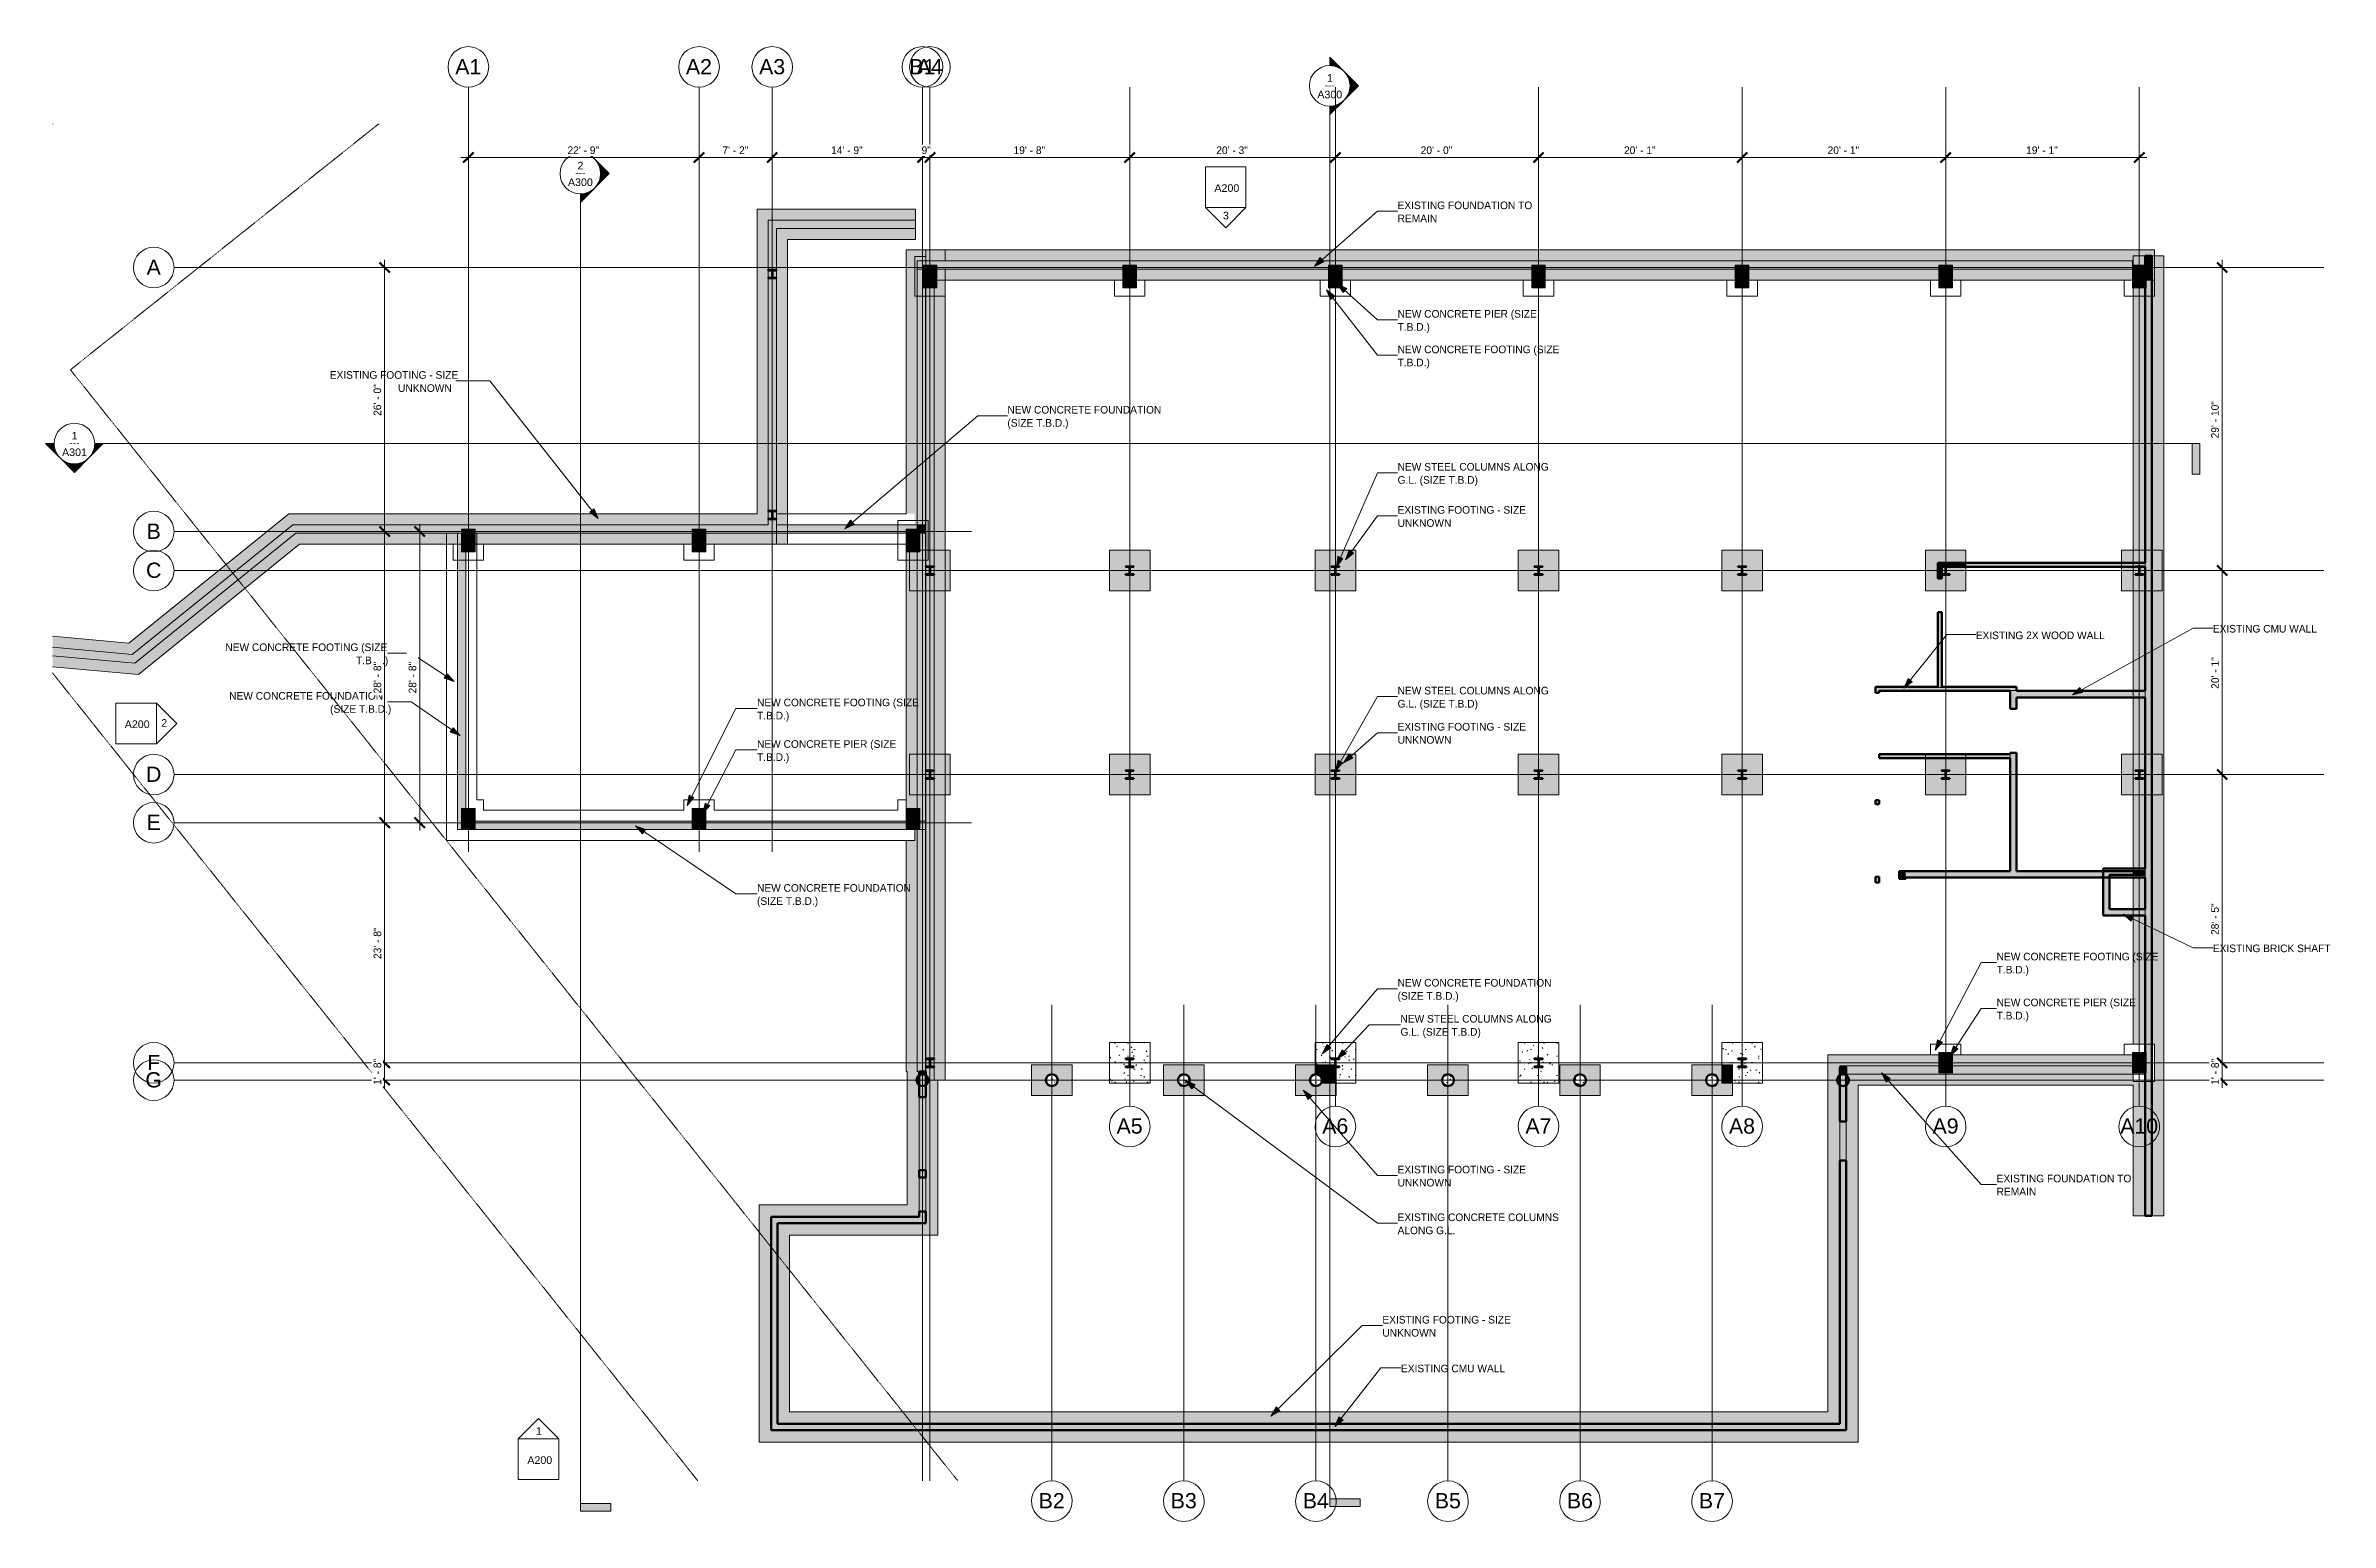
# Model space of a CAD drawing. Header units: inches. Extents: x -4066 to -1367, y 10278 to 12022.
import ezdxf

# ---------------------------------------------------------------- set-up
doc = ezdxf.new("R2010")
doc.units = ezdxf.units.IN
doc.header["$MEASUREMENT"] = 0
doc.linetypes.add('Double Dash 3_8_', pattern=[1, 0.375, -0.125, 0.125, -0.125, 0.125, -0.125])
doc.linetypes.add('Grid Line 1_2_', pattern=[0.875, 0.5, -0.125, 0.125, -0.125])
for name, color, linetype, lineweight in [('A-ANNO-DIMS', 211, 'Continuous', 9), ('A-ANNO-DIMS-96', 211, 'Continuous', 9), ('A-WALL', 113, 'Continuous', 13), ('A-WALL-2', 163, 'Continuous', 50), ('A-WALL-3', 8, 'Continuous', 13), ('A-WALL-4', 155, 'Continuous', 13), ('A-WALL-5', 151, 'Continuous', 13), ('A-WALL-6', 173, 'Continuous', 13), ('C-PROP-LINE', 91, 'Double Dash 3_8_', 20), ('G-ANNO-SYMB', 111, 'Continuous', 9), ('G-ANNO-TEXT', 231, 'Continuous', 9), ('I-WALL-2', 163, 'Continuous', 50), ('I-WALL-3', 2, 'Continuous', 50), ('S-COLS-1', 253, 'Continuous', 9), ('S-COLS-2', 163, 'Continuous', 50), ('S-COLS-3', 52, 'Continuous', 9), ('S-COLS-4', 52, 'Continuous', 50), ('S-FNDN', 32, 'Continuous', 13), ('S-FNDN-10', 8, 'Continuous', 13), ('S-FNDN-11', 9, 'Continuous', 13), ('S-FNDN-12', 155, 'Continuous', 13), ('S-FNDN-13', 143, 'Continuous', 13), ('S-FNDN-14', 32, 'Continuous', 9), ('S-FNDN-6', 151, 'Continuous', 13), ('S-FNDN-7', 173, 'Continuous', 13), ('S-FNDN-8', 254, 'Continuous', 13), ('S-FNDN-9', 161, 'Continuous', 13), ('S-GRID-1', 1, 'Grid Line 1_2_', 9), ('S-GRID-IDEN', 1, 'Continuous', 9)]:
    doc.layers.add(name, color=color, linetype=linetype, lineweight=lineweight)
for name, color, linetype, lineweight, transparency in [('A-WALL-1', 10, 'Continuous', 13, 0.4), ('A-WALL-PATT-1', 251, 'Continuous', 13, 0.4), ('A-WALL-PATT-2', 252, 'Continuous', 20, 0.4), ('I-WALL-1', 252, 'Continuous', 13, 0.4), ('S-FNDN-1', 10, 'Continuous', 13, 0.4), ('S-FNDN-2', 10, 'Continuous', 13, 0.6), ('S-FNDN-3', 32, 'Continuous', 13, 0.4), ('S-FNDN-4', 50, 'Continuous', 13, 0.6), ('S-FNDN-5', 50, 'Continuous', 13, 0.4)]:
    doc.layers.add(name, color=color, linetype=linetype, lineweight=lineweight, transparency=transparency)
doc.styles.add('Arial', font='arial.ttf', dxfattribs={"height": 18})
doc.styles.add('Arial_1', font='arial.ttf', dxfattribs={"height": 9})
doc.styles.add('Century Gothic', font='ufonts.com_century-gothic.ttf', dxfattribs={"height": 9})
doc.dimstyles.new('OD__1__Tol__', dxfattribs={"dimscale": 12, "dimtxt": 9.397514, "dimasz": 1, "dimexe": 0.75, "dimexo": 0.5, "dimgap": 0.125, "dimtad": 1, "dimdec": 0, "dimzin": 3, "dimdsep": 46, "dimlunit": 4, "dimtxsty": 'Century Gothic', "dimblk1": 'OBLIQUE', "dimblk2": 'OBLIQUE', "dimsah": 1, "dimcen": 0.09, "dimdle": 0.75, "dimazin": 0, "dimtfac": 1, "dimtdec": 4, "dimtix": 1, "dimtmove": 0, "dimatfit": 3, "dimfxl": 1, "dimtvp": 1, "dimtfill": 1, "dimfrac": 2, "dimtolj": 1, "dimtzin": 0, "dimarcsym": 2})
pattern_1 = [(50, (0, 0), (27.5427, -2.40992), [2.88, -31.68]), (355, (0, 0), (-5.327844, 28.884266), [2.304, -25.344]), (100.451, (2.295, -0.2), (22.215316, 26.47393), [2.448, -26.924]), (46.184, (0, 7.68), (40.98187, -6.35642), [4.32, -47.52]), (96.636, (3.415, 7.15), (35.89075, 37.40619), [3.671, -40.386]), (351.184, (0, 7.68), (35.89097, 37.40622), [3.456, -38.016]), (21, (3.84, 5.76), (22.921036, -15.46073), [2.88, -31.68]), (326, (3.84, 5.76), (9.34353, 27.84574), [2.304, -25.344]), (71.451, (5.75, 4.472), (32.26477, 12.38442), [2.448, -26.924]), (37.5, (0, 0), (0.466855, 12.782707), [1.267, -23.77, 1.267, -24.461, -25.44]), (37.5, (0, 0), (0.466855, 12.782707), [-50.765, 1.267, -24.173]), (7.5, (0, 0), (10.10159, 15.14509), [1.267, -13.402, 1.267, -23.194, -9.696]), (7.5, (0, 0), (10.10159, 15.14509), [-39.13, 1.267, -8.429]), (327.5, (-8.563, 0), (20.499161, -0.86578), [1.267, -8.333, 1.267, -28.685, -39.744]), (327.5, (-8.563, 0), (20.499161, -0.86578), [-39.552, 1.267, -38.477]), (317.5, (-12.403, 0), (22.39478, 3.844288), [1.267, -11.213, 1.267, -18.624, -28.224]), (317.5, (-12.403, 0), (22.39478, 3.844288), [-32.371, 1.267, -26.957])]
pattern_2 = [(45, (0, 0), (-9.503515, 9.503515), []), (45, (0, 14.4), (-9.503515, 9.503515), [])]
pattern_3 = [(0, (0, 0), (30.72, 7.68), [1.267, -21.773, 1.267, -21.773, -122.88]), (0, (0, 0), (30.72, 7.68), [-46.08, 1.267, -44.813, 1.267, -21.773, -53.76]), (0, (0, 0), (30.72, 7.68), [-115.2, 1.267, -14.093, 1.267, -37.133]), (120, (11.52, 3.84), (-22.011075, 22.7643004), [1.267, -21.773, 1.267, -21.773, -122.88]), (120, (11.52, 3.84), (-22.011075, 22.7643004), [-46.08, 1.267, -44.813, 1.267, -21.773, -53.76]), (120, (11.52, 3.84), (-22.011075, 22.7643004), [-115.2, 1.267, -14.093, 1.267, -37.133]), (240, (15.36, 19.2), (-8.708925, -30.4443004), [1.267, -21.773, 1.267, -21.773, -122.88]), (240, (15.36, 19.2), (-8.708925, -30.4443004), [-46.08, 1.267, -44.813, 1.267, -21.773, -53.76]), (240, (15.36, 19.2), (-8.708925, -30.4443004), [-115.2, 1.267, -14.093, 1.267, -37.133])]

msp = doc.modelspace()

# ---------------------------------------------------------------- texts
at = {"layer": 'G-ANNO-SYMB', "char_height": 9, "attachment_point": 1}
for s, insert, width, style in [('1', (-2552.2, 11988.9), 8.484, 'Arial_1'), ('A300', (-2563.5, 11969.3), 35.754, 'Arial_1'), ('---', (-2554.9, 11980.4), 15.453, 'Century Gothic'), ('2', (-3437.6, 11885.3), 8.484, 'Arial_1'), ('A300', (-3448.8, 11865.7), 35.754, 'Arial_1'), ('---', (-3440.2, 11876.8), 15.453, 'Century Gothic'), ('A200', (-2685.1, 11858.8), 35.754, 'Arial_1'), ('3', (-2675, 11826.3), 8.484, 'Arial_1'), ('---', (-4037.9, 11557.8), 15.453, 'Century Gothic'), ('1', (-4035.2, 11566.3), 8.484, 'Arial_1'), ('A301', (-4046.5, 11546.7), 35.754, 'Arial_1'), ('A200', (-3972.4, 11225.4), 35.754, 'Arial_1'), ('2', (-3929.3, 11226.9), 8.484, 'Arial_1'), ('1', (-3486.6, 10390.4), 8.484, 'Arial_1'), ('A200', (-3496.8, 10356), 35.754, 'Arial_1')]:
    msp.add_mtext(s, dxfattribs=dict(at, insert=insert, width=width, style=style))
at = {"layer": 'G-ANNO-TEXT', "char_height": 9, "attachment_point": 1, "style": 'Century Gothic'}
for s, insert, width in [('EXISTING FOUNDATION TO', (-2468.7, 11838.4), 195.132), ('REMAIN', (-2468.7, 11822.9), 59.388), ('T.B.D.)', (-2468.7, 11694.7), 45.147), ('NEW CONCRETE PIER (SIZE', (-2468.7, 11710.2), 193.011), ('NEW CONCRETE FOOTING (SIZE', (-2468.7, 11668.2), 232.098), ('EXISTING FOOTING - SIZE', (-3730.3, 11638), 180.285), ('T.B.D.)', (-2468.7, 11652.7), 45.147), ('UNKNOWN', (-3649.6, 11622.5), 82.416), ('(SIZE T.B.D.)', (-2929.7, 11581.4), 82.113), ('NEW CONCRETE FOUNDATION', (-2929.7, 11596.9), 226.644), ('NEW STEEL COLUMNS ALONG', (-2468.7, 11529.5), 219.372), ('G.L. (SIZE T.B.D)', (-2468.7, 11514), 111.201), ('EXISTING FOOTING - SIZE', (-2468.7, 11478.6), 180.285), ('UNKNOWN', (-2468.7, 11463.1), 82.416), ('EXISTING CMU WALL', (-1505.6, 11338.2), 152.106), ('NEW CONCRETE FOOTING (SIZE', (-3853.6, 11316.3), 232.098), ('EXISTING 2X WOOD WALL', (-1785.7, 11330.4), 189.375), ('T.B.D.)', (-3699.3, 11300.8), 45.147), ('NEW CONCRETE FOUNDATION', (-3849.1, 11258.9), 226.644), ('NEW STEEL COLUMNS ALONG', (-2468.7, 11265.1), 219.372), ('(SIZE T.B.D.)', (-3729.8, 11243.4), 82.113), ('T.B.D.)', (-3225.5, 11235.6), 45.147), ('NEW CONCRETE FOOTING (SIZE', (-3225.5, 11251.1), 232.098), ('G.L. (SIZE T.B.D)', (-2468.7, 11249.6), 111.201), ('NEW CONCRETE PIER (SIZE', (-3225.5, 11202), 193.011), ('EXISTING FOOTING - SIZE', (-2468.7, 11222.4), 180.285), ('UNKNOWN', (-2468.7, 11206.9), 82.416), ('T.B.D.)', (-3225.5, 11186.5), 45.147), ('(SIZE T.B.D.)', (-3225.5, 11016.5), 82.113), ('NEW CONCRETE FOUNDATION', (-3225.5, 11032), 226.644), ('EXISTING BRICK SHAFT', (-1505.6, 10960.6), 161.196), ('T.B.D.)', (-1761, 10935.4), 45.147), ('NEW CONCRETE FOOTING (SIZE', (-1761, 10950.9), 232.098), ('(SIZE T.B.D.)', (-2468.7, 10904.4), 82.113), ('NEW CONCRETE FOUNDATION', (-2468.7, 10919.9), 226.644), ('NEW STEEL COLUMNS ALONG', (-2465.3, 10877.4), 219.372), ('T.B.D.)', (-1761, 10881.2), 45.147), ('NEW CONCRETE PIER (SIZE', (-1761, 10896.7), 193.011), ('G.L. (SIZE T.B.D)', (-2465.3, 10861.9), 111.201), ('EXISTING FOOTING - SIZE', (-2468.7, 10699.3), 180.285), ('EXISTING FOUNDATION TO', (-1761, 10688.7), 195.132), ('UNKNOWN', (-2468.7, 10683.8), 82.416), ('REMAIN', (-1761, 10673.2), 59.388), ('EXISTING CONCRETE COLUMNS', (-2468.7, 10642.9), 233.31), ('ALONG G.L.', (-2468.7, 10627.4), 89.991), ('EXISTING FOOTING - SIZE', (-2486.7, 10521.9), 180.285), ('UNKNOWN', (-2486.7, 10506.4), 82.416), ('EXISTING CMU WALL', (-2464.7, 10464.3), 152.106)]:
    msp.add_mtext(s, dxfattribs=dict(at, insert=insert, width=width))
at = {"layer": 'S-GRID-IDEN', "char_height": 18, "attachment_point": 1, "style": 'Arial'}
for s, insert, width in [('A1', (-3582, 12006.7), 37.269), ('A2', (-3309.5, 12006.7), 37.269), ('A3', (-3223, 12006.7), 37.269), ('B1', (-3045.5, 12006.7), 37.269), ('A4', (-3036.7, 12006.7), 37.269), ('A', (-3946.6, 11769.8), 20.301), ('B', (-3946.6, 11457.9), 20.301), ('C', (-3947.3, 11411.8), 22.119), ('D', (-3947.3, 11170.8), 22.119), ('E', (-3946.6, 11113.9), 20.301), ('F', (-3946, 10830.3), 18.786), ('G', (-3948.1, 10809.8), 23.937), ('A5', (-2800.7, 10755.2), 37.269), ('A6', (-2557.7, 10755.2), 37.269), ('A7', (-2317.7, 10755.2), 37.269), ('A8', (-2077.2, 10755.2), 37.269), ('A9', (-1836.7, 10755.2), 37.269), ('A10', (-1615, 10755.2), 54.237), ('B2', (-2892.7, 10312.6), 37.269), ('B3', (-2736.7, 10312.6), 37.269), ('B4', (-2580.7, 10312.6), 37.269), ('B5', (-2424.7, 10312.6), 37.269), ('B6', (-2268.7, 10312.6), 37.269), ('B7', (-2112.7, 10312.6), 37.269)]:
    msp.add_mtext(s, dxfattribs=dict(at, insert=insert, width=width))

# ---------------------------------------------------------------- blocks, each defined once
blk = doc.blocks.new('Family - ___-1264376-STRUCTURAL SCHEMATIC - 1ST FLOOR')
at = {"layer": 'C-PROP-LINE'}
for p, q in [((-4057.2, 11930.2), (-4057.8, 11929.8)), ((-3672.4, 11930.2), (-4036.6, 11639.6)), ((-4036.6, 11639.6), (-2988.5, 10327.3)), ((-4057.8, 11281.5), (-3295.6, 10327.3))]:
    blk.add_line(p, q, dxfattribs=at)
blk = doc.blocks.new('Grid - Grid Head - Circle-50561-STRUCTURAL SCHEMATIC - 1ST FLOOR')
at = {"layer": 'S-GRID-IDEN'}
for start, end in [(360, 180), (180, 360)]:
    blk.add_arc((0, 0), 0.25, start, end, dxfattribs=at)
blk = doc.blocks.new('Elevation - Detail Number-151647-STRUCTURAL SCHEMATIC - 1ST FLOOR')
at = {"layer": 'G-ANNO-SYMB'}
for p, q in [((0.25, 0.25), (-0.25, 0.25)), ((-0.25, 0.25), (-0.25, -0.25)), ((0.25, -0.25), (0.25, 0.25)), ((-0.25, -0.25), (0.25, -0.25))]:
    blk.add_line(p, q, dxfattribs=at)
blk = doc.blocks.new('Elevation - Detail Number-151370-STRUCTURAL SCHEMATIC - 1ST FLOOR')
at = {"layer": 'G-ANNO-SYMB'}
for p, q in [((0, 0.25), (-0.25, 0)), ((0.25, 0), (0, 0.25)), ((-0.25, 0), (0.25, 0))]:
    blk.add_line(p, q, dxfattribs=at)
blk = doc.blocks.new('Section - 3_32_ x 3_8_-54337-STRUCTURAL SCHEMATIC - 1ST FLOOR')
at = {"layer": 'G-ANNO-SYMB'}
blk.add_hatch(color=256, dxfattribs=at).paths.add_polyline_path([(0, 0.375), (0, 0), (-0.09375, 0), (-0.09375, 0.375)], flags=0)
for p, q in [((0, 0.375), (-0.09375, 0.375)), ((-0.09375, 0.375), (-0.09375, 0)), ((0, 0), (0, 0.375)), ((-0.09375, 0), (0, 0))]:
    blk.add_line(p, q, dxfattribs=at)
blk = doc.blocks.new('Section - Section Head - Filled-22785-STRUCTURAL SCHEMATIC - 1ST FLOOR')
at = {"layer": 'G-ANNO-SYMB'}
h = blk.add_hatch(color=256, dxfattribs=at)
edge = h.paths.add_edge_path(flags=0)
edge.add_line((-0.427, 0.177), (-0.25, 0.354))
edge.add_line((-0.25, 0.354), (-0.25, 0.25))
edge.add_arc((-0.25, 0), 0.25, 90, 135)
h = blk.add_hatch(color=256, dxfattribs=at)
edge = h.paths.add_edge_path(flags=0)
edge.add_arc((-0.25, 0), 0.25, 45, 90)
edge.add_line((-0.25, 0.25), (-0.25, 0.354))
edge.add_line((-0.25, 0.354), (-0.073, 0.177))
h = blk.add_hatch(color=256, dxfattribs=at)
edge = h.paths.add_edge_path(flags=0)
edge.add_arc((-0.25, 0), 0.25, 137.9216, 180)
edge.add_line((-0.5, 0), (-0.604, 0))
edge.add_line((-0.604, 0), (-0.436, 0.168))
h = blk.add_hatch(color=256, dxfattribs=at)
edge = h.paths.add_edge_path(flags=0)
edge.add_line((-0.064, 0.168), (0.104, 0))
edge.add_line((0.104, 0), (0, 0))
edge.add_arc((-0.25, 0), 0.25, 0, 42.0784)
for p, q in [((-0.25, 0.354), (-0.427, 0.177)), ((-0.25, 0.25), (-0.25, 0.354)), ((-0.073, 0.177), (-0.25, 0.354)), ((-0.25, 0.354), (-0.25, 0.25)), ((-0.436, 0.168), (-0.604, 0)), ((-0.604, 0), (-0.5, 0)), ((0.104, 0), (-0.064, 0.168)), ((0, 0), (0.104, 0))]:
    blk.add_line(p, q, dxfattribs=at)
for start, end in [(360, 180), (137.9216, 180), (180, 360), (90, 135), (45, 90), (0, 42.0784)]:
    blk.add_arc((-0.25, 0), 0.25, start, end, dxfattribs=at)
blk = doc.blocks.new('DIMBLOCK1-STRUCTURAL SCHEMATIC - 1ST FLOOR')
at = {"layer": 'A-ANNO-DIMS-96', "lineweight": 50}
for p, q in [((-3624, 11448.5), (-3630, 11454.5)), ((-3624, 11448.5), (-3618, 11442.5)), ((-3624, 11104.5), (-3630, 11110.5)), ((-3624, 11104.5), (-3618, 11098.5))]:
    blk.add_line(p, q, dxfattribs=at)
at = {"layer": 'A-ANNO-DIMS-96'}
for p, q in [((-3626.5, 11448.5), (-3615, 11448.5)), ((-3624, 11448.5), (-3626.5, 11448.5)), ((-3624, 11095.5), (-3624, 11457.5)), ((-3626.5, 11104.5), (-3615, 11104.5)), ((-3624, 11104.5), (-3626.5, 11104.5))]:
    blk.add_line(p, q, dxfattribs=at)
at = {"layer": 'A-ANNO-DIMS-96', "color": 0, "insert": (-3637.1, 11257.3), "char_height": 9, "width": 46.182, "attachment_point": 1, "rotation": 90, "line_spacing_factor": 0.984502, "style": 'Century Gothic', "bg_fill": 3, "box_fill_scale": 1.25, "bg_fill_color": 256, "bg_fill_true_color": 13158600, "bg_fill_transparency": 0}
blk.add_mtext('28\' - 8"', dxfattribs=at)
blk = doc.blocks.new('_Oblique')
at = {"color": 0, "linetype": 'ByBlock', "lineweight": -2}
blk.add_line((-0.5, -0.5), (0.5, 0.5), dxfattribs=at)
blk = doc.blocks.new('DIMBLOCK2-STRUCTURAL SCHEMATIC - 1ST FLOOR')
at = {"layer": 'A-ANNO-DIMS-96'}
for p, q in [((-3575.5, 11890.5), (-3294, 11890.5)), ((-3566.5, 11892.9), (-3566.5, 11881.5)), ((-3566.5, 11890.5), (-3566.5, 11892.9)), ((-3294, 11892.9), (-3294, 11881.5)), ((-3294, 11890.5), (-3294, 11892.9))]:
    blk.add_line(p, q, dxfattribs=at)
at = {"layer": 'A-ANNO-DIMS-96', "lineweight": 50}
for p, q in [((-3566.5, 11890.5), (-3572.5, 11884.5)), ((-3566.5, 11890.5), (-3560.5, 11896.5)), ((-3294, 11890.5), (-3300, 11884.5)), ((-3294, 11890.5), (-3288, 11896.5))]:
    blk.add_line(p, q, dxfattribs=at)
at = {"layer": 'A-ANNO-DIMS-96', "color": 0, "insert": (-3449.4, 11903.5), "char_height": 9, "width": 46.182, "attachment_point": 1, "line_spacing_factor": 0.984502, "style": 'Century Gothic', "bg_fill": 3, "box_fill_scale": 1.25, "bg_fill_color": 256, "bg_fill_true_color": 13158600, "bg_fill_transparency": 0}
blk.add_mtext('22\' - 9"', dxfattribs=at)
blk = doc.blocks.new('DIMBLOCK3-STRUCTURAL SCHEMATIC - 1ST FLOOR')
at = {"layer": 'A-ANNO-DIMS-96', "lineweight": 50}
for p, q in [((-3294, 11890.5), (-3300, 11884.5)), ((-3294, 11890.5), (-3288, 11896.5)), ((-3207.5, 11890.5), (-3213.5, 11884.5)), ((-3207.5, 11890.5), (-3201.5, 11896.5))]:
    blk.add_line(p, q, dxfattribs=at)
at = {"layer": 'A-ANNO-DIMS-96'}
for p, q in [((-3294, 11892.9), (-3294, 11881.5)), ((-3294, 11890.5), (-3294, 11892.9)), ((-3294, 11890.5), (-3207.5, 11890.5)), ((-3207.5, 11892.9), (-3207.5, 11881.5)), ((-3207.5, 11890.5), (-3207.5, 11892.9))]:
    blk.add_line(p, q, dxfattribs=at)
at = {"layer": 'A-ANNO-DIMS-96', "color": 0, "insert": (-3266.4, 11903.5), "char_height": 9, "width": 37.769, "attachment_point": 1, "line_spacing_factor": 0.984502, "style": 'Century Gothic', "bg_fill": 3, "box_fill_scale": 1.25, "bg_fill_color": 256, "bg_fill_true_color": 13158600, "bg_fill_transparency": 0}
blk.add_mtext('7\' - 2"', dxfattribs=at)
blk = doc.blocks.new('DIMBLOCK4-STRUCTURAL SCHEMATIC - 1ST FLOOR')
at = {"layer": 'A-ANNO-DIMS-96', "lineweight": 50}
for p, q in [((-3207.5, 11890.5), (-3213.5, 11884.5)), ((-3207.5, 11890.5), (-3201.5, 11896.5)), ((-3030, 11890.5), (-3036, 11884.5)), ((-3030, 11890.5), (-3024, 11896.5))]:
    blk.add_line(p, q, dxfattribs=at)
at = {"layer": 'A-ANNO-DIMS-96'}
for p, q in [((-3207.5, 11892.9), (-3207.5, 11881.5)), ((-3207.5, 11890.5), (-3207.5, 11892.9)), ((-3207.5, 11890.5), (-3030, 11890.5)), ((-3030, 11892.9), (-3030, 11881.5)), ((-3030, 11890.5), (-3030, 11892.9))]:
    blk.add_line(p, q, dxfattribs=at)
at = {"layer": 'A-ANNO-DIMS-96', "color": 0, "insert": (-3138, 11903.5), "char_height": 9, "width": 46.182, "attachment_point": 1, "line_spacing_factor": 0.984502, "style": 'Century Gothic', "bg_fill": 3, "box_fill_scale": 1.25, "bg_fill_color": 256, "bg_fill_true_color": 13158600, "bg_fill_transparency": 0}
blk.add_mtext('14\' - 9"', dxfattribs=at)
blk = doc.blocks.new('DIMBLOCK5-STRUCTURAL SCHEMATIC - 1ST FLOOR')
at = {"layer": 'A-ANNO-DIMS-96', "lineweight": 50}
for p, q in [((-3030, 11890.5), (-3036, 11884.5)), ((-3030, 11890.5), (-3024, 11896.5)), ((-3021.2, 11890.5), (-3027.2, 11884.5)), ((-3021.2, 11890.5), (-3015.2, 11896.5))]:
    blk.add_line(p, q, dxfattribs=at)
at = {"layer": 'A-ANNO-DIMS-96'}
for p, q in [((-3030, 11892.9), (-3030, 11881.5)), ((-3030, 11890.5), (-3030, 11892.9)), ((-3030, 11890.5), (-3021.2, 11890.5)), ((-3021.2, 11892.9), (-3021.2, 11881.5)), ((-3021.2, 11890.5), (-3021.2, 11892.9))]:
    blk.add_line(p, q, dxfattribs=at)
at = {"layer": 'A-ANNO-DIMS-96', "color": 0, "insert": (-3031.1, 11903.5), "char_height": 9, "width": 13.067, "attachment_point": 1, "line_spacing_factor": 0.984502, "style": 'Century Gothic', "bg_fill": 3, "box_fill_scale": 1.25, "bg_fill_color": 256, "bg_fill_true_color": 13158600, "bg_fill_transparency": 0}
blk.add_mtext('9"', dxfattribs=at)
blk = doc.blocks.new('DIMBLOCK6-STRUCTURAL SCHEMATIC - 1ST FLOOR')
at = {"layer": 'A-ANNO-DIMS-96', "lineweight": 50}
for p, q in [((-3021.2, 11890.5), (-3027.2, 11884.5)), ((-3021.2, 11890.5), (-3015.2, 11896.5)), ((-2785.2, 11890.5), (-2791.2, 11884.5)), ((-2785.2, 11890.5), (-2779.2, 11896.5))]:
    blk.add_line(p, q, dxfattribs=at)
at = {"layer": 'A-ANNO-DIMS-96'}
for p, q in [((-3021.2, 11892.9), (-3021.2, 11881.5)), ((-3021.2, 11890.5), (-3021.2, 11892.9)), ((-3021.2, 11890.5), (-2785.2, 11890.5)), ((-2785.2, 11892.9), (-2785.2, 11881.5)), ((-2785.2, 11890.5), (-2785.2, 11892.9))]:
    blk.add_line(p, q, dxfattribs=at)
at = {"layer": 'A-ANNO-DIMS-96', "color": 0, "insert": (-2922.4, 11903.5), "char_height": 9, "width": 46.182, "attachment_point": 1, "line_spacing_factor": 0.984502, "style": 'Century Gothic', "bg_fill": 3, "box_fill_scale": 1.25, "bg_fill_color": 256, "bg_fill_true_color": 13158600, "bg_fill_transparency": 0}
blk.add_mtext('19\' - 8"', dxfattribs=at)
blk = doc.blocks.new('DIMBLOCK7-STRUCTURAL SCHEMATIC - 1ST FLOOR')
at = {"layer": 'A-ANNO-DIMS-96', "lineweight": 50}
for p, q in [((-2785.2, 11890.5), (-2791.2, 11884.5)), ((-2785.2, 11890.5), (-2779.2, 11896.5)), ((-2542.2, 11890.5), (-2548.2, 11884.5)), ((-2542.2, 11890.5), (-2536.2, 11896.5))]:
    blk.add_line(p, q, dxfattribs=at)
at = {"layer": 'A-ANNO-DIMS-96'}
for p, q in [((-2785.2, 11892.9), (-2785.2, 11881.5)), ((-2785.2, 11890.5), (-2785.2, 11892.9)), ((-2785.2, 11890.5), (-2542.2, 11890.5)), ((-2542.2, 11892.9), (-2542.2, 11881.5)), ((-2542.2, 11890.5), (-2542.2, 11892.9))]:
    blk.add_line(p, q, dxfattribs=at)
at = {"layer": 'A-ANNO-DIMS-96', "color": 0, "insert": (-2682.9, 11903.5), "char_height": 9, "width": 46.182, "attachment_point": 1, "line_spacing_factor": 0.984502, "style": 'Century Gothic', "bg_fill": 3, "box_fill_scale": 1.25, "bg_fill_color": 256, "bg_fill_true_color": 13158600, "bg_fill_transparency": 0}
blk.add_mtext('20\' - 3"', dxfattribs=at)
blk = doc.blocks.new('DIMBLOCK8-STRUCTURAL SCHEMATIC - 1ST FLOOR')
at = {"layer": 'A-ANNO-DIMS-96', "lineweight": 50}
for p, q in [((-2542.2, 11890.5), (-2548.2, 11884.5)), ((-2542.2, 11890.5), (-2536.2, 11896.5)), ((-2302.2, 11890.5), (-2308.2, 11884.5)), ((-2302.2, 11890.5), (-2296.2, 11896.5))]:
    blk.add_line(p, q, dxfattribs=at)
at = {"layer": 'A-ANNO-DIMS-96'}
for p, q in [((-2542.2, 11892.9), (-2542.2, 11881.5)), ((-2542.2, 11890.5), (-2542.2, 11892.9)), ((-2542.2, 11890.5), (-2302.2, 11890.5)), ((-2302.2, 11892.9), (-2302.2, 11881.5)), ((-2302.2, 11890.5), (-2302.2, 11892.9))]:
    blk.add_line(p, q, dxfattribs=at)
at = {"layer": 'A-ANNO-DIMS-96', "color": 0, "insert": (-2441.4, 11903.5), "char_height": 9, "width": 46.182, "attachment_point": 1, "line_spacing_factor": 0.984502, "style": 'Century Gothic', "bg_fill": 3, "box_fill_scale": 1.25, "bg_fill_color": 256, "bg_fill_true_color": 13158600, "bg_fill_transparency": 0}
blk.add_mtext('20\' - 0"', dxfattribs=at)
blk = doc.blocks.new('DIMBLOCK9-STRUCTURAL SCHEMATIC - 1ST FLOOR')
at = {"layer": 'A-ANNO-DIMS-96', "lineweight": 50}
for p, q in [((-2302.2, 11890.5), (-2308.2, 11884.5)), ((-2302.2, 11890.5), (-2296.2, 11896.5)), ((-2061.7, 11890.5), (-2067.7, 11884.5)), ((-2061.7, 11890.5), (-2055.7, 11896.5))]:
    blk.add_line(p, q, dxfattribs=at)
at = {"layer": 'A-ANNO-DIMS-96'}
for p, q in [((-2302.2, 11892.9), (-2302.2, 11881.5)), ((-2302.2, 11890.5), (-2302.2, 11892.9)), ((-2302.2, 11890.5), (-2061.7, 11890.5)), ((-2061.7, 11892.9), (-2061.7, 11881.5)), ((-2061.7, 11890.5), (-2061.7, 11892.9))]:
    blk.add_line(p, q, dxfattribs=at)
at = {"layer": 'A-ANNO-DIMS-96', "color": 0, "insert": (-2201.2, 11903.5), "char_height": 9, "width": 46.182, "attachment_point": 1, "line_spacing_factor": 0.984502, "style": 'Century Gothic', "bg_fill": 3, "box_fill_scale": 1.25, "bg_fill_color": 256, "bg_fill_true_color": 13158600, "bg_fill_transparency": 0}
blk.add_mtext('20\' - 1"', dxfattribs=at)
blk = doc.blocks.new('DIMBLOCK10-STRUCTURAL SCHEMATIC - 1ST FLOOR')
at = {"layer": 'A-ANNO-DIMS-96', "lineweight": 50}
for p, q in [((-2061.7, 11890.5), (-2067.7, 11884.5)), ((-2061.7, 11890.5), (-2055.7, 11896.5)), ((-1821.2, 11890.5), (-1827.2, 11884.5)), ((-1821.2, 11890.5), (-1815.2, 11896.5))]:
    blk.add_line(p, q, dxfattribs=at)
at = {"layer": 'A-ANNO-DIMS-96'}
for p, q in [((-2061.7, 11892.9), (-2061.7, 11881.5)), ((-2061.7, 11890.5), (-2061.7, 11892.9)), ((-2061.7, 11890.5), (-1821.2, 11890.5)), ((-1821.2, 11892.9), (-1821.2, 11881.5)), ((-1821.2, 11890.5), (-1821.2, 11892.9))]:
    blk.add_line(p, q, dxfattribs=at)
at = {"layer": 'A-ANNO-DIMS-96', "color": 0, "insert": (-1960.7, 11903.5), "char_height": 9, "width": 46.182, "attachment_point": 1, "line_spacing_factor": 0.984502, "style": 'Century Gothic', "bg_fill": 3, "box_fill_scale": 1.25, "bg_fill_color": 256, "bg_fill_true_color": 13158600, "bg_fill_transparency": 0}
blk.add_mtext('20\' - 1"', dxfattribs=at)
blk = doc.blocks.new('DIMBLOCK11-STRUCTURAL SCHEMATIC - 1ST FLOOR')
at = {"layer": 'A-ANNO-DIMS-96', "lineweight": 50}
for p, q in [((-1821.2, 11890.5), (-1827.2, 11884.5)), ((-1821.2, 11890.5), (-1815.2, 11896.5)), ((-1592.5, 11890.5), (-1598.5, 11884.5)), ((-1592.5, 11890.5), (-1586.5, 11896.5))]:
    blk.add_line(p, q, dxfattribs=at)
at = {"layer": 'A-ANNO-DIMS-96'}
for p, q in [((-1821.2, 11892.9), (-1821.2, 11881.5)), ((-1821.2, 11890.5), (-1821.2, 11892.9)), ((-1821.2, 11890.5), (-1583.5, 11890.5)), ((-1592.5, 11892.9), (-1592.5, 11881.5)), ((-1592.5, 11890.5), (-1592.5, 11892.9))]:
    blk.add_line(p, q, dxfattribs=at)
at = {"layer": 'A-ANNO-DIMS-96', "color": 0, "insert": (-1726.1, 11903.5), "char_height": 9, "width": 46.182, "attachment_point": 1, "line_spacing_factor": 0.984502, "style": 'Century Gothic', "bg_fill": 3, "box_fill_scale": 1.25, "bg_fill_color": 256, "bg_fill_true_color": 13158600, "bg_fill_transparency": 0}
blk.add_mtext('19\' - 1"', dxfattribs=at)
blk = doc.blocks.new('DIMBLOCK12-STRUCTURAL SCHEMATIC - 1ST FLOOR')
at = {"layer": 'A-ANNO-DIMS-96', "lineweight": 50}
for p, q in [((-1494.5, 10820.9), (-1500.5, 10826.9)), ((-1494.5, 10800.4), (-1500.5, 10806.4)), ((-1494.5, 10820.9), (-1488.5, 10814.9)), ((-1494.5, 10800.4), (-1488.5, 10794.4))]:
    blk.add_line(p, q, dxfattribs=at)
at = {"layer": 'A-ANNO-DIMS-96'}
for p, q in [((-1497, 10820.9), (-1485.5, 10820.9)), ((-1494.5, 10820.9), (-1497, 10820.9)), ((-1497, 10800.4), (-1485.5, 10800.4)), ((-1494.5, 10800.4), (-1497, 10800.4)), ((-1494.5, 10791.4), (-1494.5, 10820.9))]:
    blk.add_line(p, q, dxfattribs=at)
at = {"layer": 'A-ANNO-DIMS-96', "color": 0, "insert": (-1507.5, 10794.9), "char_height": 9, "width": 37.769, "attachment_point": 1, "rotation": 90, "line_spacing_factor": 0.984502, "style": 'Century Gothic', "bg_fill": 3, "box_fill_scale": 1.25, "bg_fill_color": 256, "bg_fill_true_color": 13158600, "bg_fill_transparency": 0}
blk.add_mtext('1\' - 8"', dxfattribs=at)
blk = doc.blocks.new('DIMBLOCK13-STRUCTURAL SCHEMATIC - 1ST FLOOR')
at = {"layer": 'A-ANNO-DIMS-96', "lineweight": 50}
for p, q in [((-1494.5, 11161.4), (-1500.5, 11167.4)), ((-1494.5, 11161.4), (-1488.5, 11155.4)), ((-1494.5, 10820.9), (-1500.5, 10826.9)), ((-1494.5, 10820.9), (-1488.5, 10814.9))]:
    blk.add_line(p, q, dxfattribs=at)
at = {"layer": 'A-ANNO-DIMS-96'}
for p, q in [((-1497, 11161.4), (-1485.5, 11161.4)), ((-1494.5, 11161.4), (-1497, 11161.4)), ((-1494.5, 10820.9), (-1494.5, 11161.4)), ((-1497, 10820.9), (-1485.5, 10820.9)), ((-1494.5, 10820.9), (-1497, 10820.9))]:
    blk.add_line(p, q, dxfattribs=at)
at = {"layer": 'A-ANNO-DIMS-96', "color": 0, "insert": (-1507.5, 10971.9), "char_height": 9, "width": 46.182, "attachment_point": 1, "rotation": 90, "line_spacing_factor": 0.984502, "style": 'Century Gothic', "bg_fill": 3, "box_fill_scale": 1.25, "bg_fill_color": 256, "bg_fill_true_color": 13158600, "bg_fill_transparency": 0}
blk.add_mtext('28\' - 5"', dxfattribs=at)
blk = doc.blocks.new('DIMBLOCK14-STRUCTURAL SCHEMATIC - 1ST FLOOR')
at = {"layer": 'A-ANNO-DIMS-96', "lineweight": 50}
for p, q in [((-1494.5, 11402.4), (-1500.5, 11408.4)), ((-1494.5, 11402.4), (-1488.5, 11396.4)), ((-1494.5, 11161.4), (-1500.5, 11167.4)), ((-1494.5, 11161.4), (-1488.5, 11155.4))]:
    blk.add_line(p, q, dxfattribs=at)
at = {"layer": 'A-ANNO-DIMS-96'}
for p, q in [((-1497, 11402.4), (-1485.5, 11402.4)), ((-1494.5, 11402.4), (-1497, 11402.4)), ((-1494.5, 11161.4), (-1494.5, 11402.4)), ((-1497, 11161.4), (-1485.5, 11161.4)), ((-1494.5, 11161.4), (-1497, 11161.4))]:
    blk.add_line(p, q, dxfattribs=at)
at = {"layer": 'A-ANNO-DIMS-96', "color": 0, "insert": (-1507.5, 11262.7), "char_height": 9, "width": 46.182, "attachment_point": 1, "rotation": 90, "line_spacing_factor": 0.984502, "style": 'Century Gothic', "bg_fill": 3, "box_fill_scale": 1.25, "bg_fill_color": 256, "bg_fill_true_color": 13158600, "bg_fill_transparency": 0}
blk.add_mtext('20\' - 1"', dxfattribs=at)
blk = doc.blocks.new('DIMBLOCK15-STRUCTURAL SCHEMATIC - 1ST FLOOR')
at = {"layer": 'A-ANNO-DIMS-96'}
for p, q in [((-1494.5, 11402.4), (-1494.5, 11769.4)), ((-1497, 11760.4), (-1485.5, 11760.4)), ((-1494.5, 11760.4), (-1497, 11760.4)), ((-1497, 11402.4), (-1485.5, 11402.4)), ((-1494.5, 11402.4), (-1497, 11402.4))]:
    blk.add_line(p, q, dxfattribs=at)
at = {"layer": 'A-ANNO-DIMS-96', "lineweight": 50}
for p, q in [((-1494.5, 11760.4), (-1500.5, 11766.4)), ((-1494.5, 11760.4), (-1488.5, 11754.4)), ((-1494.5, 11402.4), (-1500.5, 11408.4)), ((-1494.5, 11402.4), (-1488.5, 11396.4))]:
    blk.add_line(p, q, dxfattribs=at)
at = {"layer": 'A-ANNO-DIMS-96', "color": 0, "insert": (-1507.5, 11558.6), "char_height": 9, "width": 54.595, "attachment_point": 1, "rotation": 90, "line_spacing_factor": 0.984502, "style": 'Century Gothic', "bg_fill": 3, "box_fill_scale": 1.25, "bg_fill_color": 256, "bg_fill_true_color": 13158600, "bg_fill_transparency": 0}
blk.add_mtext('29\' - 10"', dxfattribs=at)
blk = doc.blocks.new('DIMBLOCK16-STRUCTURAL SCHEMATIC - 1ST FLOOR')
at = {"layer": 'A-ANNO-DIMS-96'}
for p, q in [((-3665.4, 11769.4), (-3665.4, 11448.5)), ((-3662.9, 11760.4), (-3674.4, 11760.4)), ((-3665.4, 11760.4), (-3662.9, 11760.4)), ((-3662.9, 11448.5), (-3674.4, 11448.5)), ((-3665.4, 11448.5), (-3662.9, 11448.5))]:
    blk.add_line(p, q, dxfattribs=at)
at = {"layer": 'A-ANNO-DIMS-96', "lineweight": 50}
for p, q in [((-3665.4, 11760.4), (-3671.4, 11766.4)), ((-3665.4, 11760.4), (-3659.4, 11754.4)), ((-3665.4, 11448.5), (-3671.4, 11454.5)), ((-3665.4, 11448.5), (-3659.4, 11442.5))]:
    blk.add_line(p, q, dxfattribs=at)
at = {"layer": 'A-ANNO-DIMS-96', "color": 0, "insert": (-3678.5, 11585.2), "char_height": 9, "width": 46.182, "attachment_point": 1, "rotation": 90, "line_spacing_factor": 0.984502, "style": 'Century Gothic', "bg_fill": 3, "box_fill_scale": 1.25, "bg_fill_color": 256, "bg_fill_true_color": 13158600, "bg_fill_transparency": 0}
blk.add_mtext('26\' - 0"', dxfattribs=at)
blk = doc.blocks.new('DIMBLOCK17-STRUCTURAL SCHEMATIC - 1ST FLOOR')
at = {"layer": 'A-ANNO-DIMS-96'}
for p, q in [((-3662.9, 11448.5), (-3674.4, 11448.5)), ((-3665.4, 11448.5), (-3665.4, 11104.5)), ((-3665.4, 11448.5), (-3662.9, 11448.5)), ((-3662.9, 11104.5), (-3674.4, 11104.5)), ((-3665.4, 11104.5), (-3662.9, 11104.5))]:
    blk.add_line(p, q, dxfattribs=at)
at = {"layer": 'A-ANNO-DIMS-96', "lineweight": 50}
for p, q in [((-3665.4, 11448.5), (-3671.4, 11454.5)), ((-3665.4, 11448.5), (-3659.4, 11442.5)), ((-3665.4, 11104.5), (-3671.4, 11110.5)), ((-3665.4, 11104.5), (-3659.4, 11098.5))]:
    blk.add_line(p, q, dxfattribs=at)
at = {"layer": 'A-ANNO-DIMS-96', "color": 0, "insert": (-3678.5, 11257.3), "char_height": 9, "width": 46.182, "attachment_point": 1, "rotation": 90, "line_spacing_factor": 0.984502, "style": 'Century Gothic', "bg_fill": 3, "box_fill_scale": 1.25, "bg_fill_color": 256, "bg_fill_true_color": 13158600, "bg_fill_transparency": 0}
blk.add_mtext('28\' - 8"', dxfattribs=at)
blk = doc.blocks.new('DIMBLOCK18-STRUCTURAL SCHEMATIC - 1ST FLOOR')
at = {"layer": 'A-ANNO-DIMS-96'}
for p, q in [((-3662.9, 11104.5), (-3674.4, 11104.5)), ((-3665.4, 11104.5), (-3665.4, 10820.9)), ((-3665.4, 11104.5), (-3662.9, 11104.5)), ((-3662.9, 10820.9), (-3674.4, 10820.9)), ((-3665.4, 10820.9), (-3662.9, 10820.9))]:
    blk.add_line(p, q, dxfattribs=at)
at = {"layer": 'A-ANNO-DIMS-96', "lineweight": 50}
for p, q in [((-3665.4, 11104.5), (-3671.4, 11110.5)), ((-3665.4, 11104.5), (-3659.4, 11098.5)), ((-3665.4, 10820.9), (-3671.4, 10826.9)), ((-3665.4, 10820.9), (-3659.4, 10814.9))]:
    blk.add_line(p, q, dxfattribs=at)
at = {"layer": 'A-ANNO-DIMS-96', "color": 0, "insert": (-3678.5, 10943.5), "char_height": 9, "width": 46.182, "attachment_point": 1, "rotation": 90, "line_spacing_factor": 0.984502, "style": 'Century Gothic', "bg_fill": 3, "box_fill_scale": 1.25, "bg_fill_color": 256, "bg_fill_true_color": 13158600, "bg_fill_transparency": 0}
blk.add_mtext('23\' - 8"', dxfattribs=at)
blk = doc.blocks.new('DIMBLOCK19-STRUCTURAL SCHEMATIC - 1ST FLOOR')
at = {"layer": 'A-ANNO-DIMS-96', "lineweight": 50}
for p, q in [((-3665.4, 10820.9), (-3671.4, 10826.9)), ((-3665.4, 10800.4), (-3671.4, 10806.4)), ((-3665.4, 10820.9), (-3659.4, 10814.9)), ((-3665.4, 10800.4), (-3659.4, 10794.4))]:
    blk.add_line(p, q, dxfattribs=at)
at = {"layer": 'A-ANNO-DIMS-96'}
for p, q in [((-3662.9, 10820.9), (-3674.4, 10820.9)), ((-3662.9, 10800.4), (-3674.4, 10800.4)), ((-3665.4, 10820.9), (-3665.4, 10791.4)), ((-3665.4, 10820.9), (-3662.9, 10820.9)), ((-3665.4, 10800.4), (-3662.9, 10800.4))]:
    blk.add_line(p, q, dxfattribs=at)
at = {"layer": 'A-ANNO-DIMS-96', "color": 0, "insert": (-3678.5, 10794.9), "char_height": 9, "width": 37.769, "attachment_point": 1, "rotation": 90, "line_spacing_factor": 0.984502, "style": 'Century Gothic', "bg_fill": 3, "box_fill_scale": 1.25, "bg_fill_color": 256, "bg_fill_true_color": 13158600, "bg_fill_transparency": 0}
blk.add_mtext('1\' - 8"', dxfattribs=at)

# ---------------------------------------------------------------- hatches: boundary and pattern name
at = {"layer": 'A-WALL-1'}
for points in [[(-1938.6, 10815.9), (-1938.6, 10817.3), (-1946.2, 10817.3), (-1946.2, 10815.9)], [(-3026.2, 10694.2), (-3026.2, 10780.2), (-3033.8, 10780.2), (-3033.8, 10694.2)], [(-1938.6, 10705.6), (-1938.6, 10751.6), (-1946.2, 10751.6), (-1946.2, 10705.6)], [(-3026.2, 10645.2), (-3026.2, 10685.2), (-3033.8, 10685.2), (-3033.8, 10645.2)]]:
    msp.add_hatch(color=256, dxfattribs=at).paths.add_polyline_path(points, flags=0)
at = {"layer": 'A-WALL-PATT-1'}
for points in [[(-1577.8, 10640.1), (-1577.8, 11774.1), (-1585.5, 11774.1), (-1585.5, 10640.1)], [(-1585.5, 11410.9), (-1585.5, 11411.5), (-1830.3, 11411.5), (-1830.3, 11410.9), (-1794.4, 11410.9)], [(-1585.5, 11252.6), (-1585.5, 11260.3), (-1737.6, 11260.3), (-1737.6, 11252.6), (-1632.8, 11252.6)], [(-1899.7, 11184.9), (-1745.2, 11184.9), (-1745.2, 11185.4), (-1899.7, 11185.4)], [(-1868.4, 11038.4), (-1868.4, 11047.3), (-1876, 11047.3), (-1876, 11038.4)], [(-1868.4, 11039.7), (-1585.5, 11039.7), (-1585.5, 11047.3), (-1868.4, 11047.3)], [(-1635.2, 10994.8), (-1627.6, 10994.8), (-1627.6, 11050.4), (-1635.2, 11050.4)], [(-1585.5, 11042.8), (-1585.5, 11050.4), (-1627.6, 11050.4), (-1627.6, 11042.8)], [(-1585.5, 10994.8), (-1585.5, 11002.4), (-1627.6, 11002.4), (-1627.6, 10994.8)], [(-3201.2, 10386.8), (-3201.2, 10639), (-3208.8, 10639), (-3208.8, 10386.8)], [(-3026.2, 10631.4), (-3026.2, 10639), (-3201.2, 10639), (-3201.2, 10631.4)], [(-1946.2, 10386.8), (-1946.2, 10394.4), (-3201.2, 10394.4), (-3201.2, 10386.8), (-2117.8, 10386.8)]]:
    msp.add_hatch(color=256, dxfattribs=at).paths.add_polyline_path(points, flags=0)
h = msp.add_hatch(color=256, dxfattribs=at)
h.paths.add_polyline_path([(-1825.6, 11264.9), (-1825.6, 11353.1), (-1826.2, 11353.1), (-1826.2, 11264.9)], flags=0)
h.paths.add_polyline_path([(-1825.6, 11393.1), (-1825.6, 11406.8), (-1826.2, 11406.8), (-1826.2, 11393.1)], flags=0)
h = msp.add_hatch(color=256, dxfattribs=at)
h.paths.add_polyline_path([(-1903.7, 11264.4), (-1829.7, 11264.4), (-1829.7, 11264.9), (-1904.2, 11264.9), (-1904.2, 11264.4)], flags=0)
h.paths.add_polyline_path([(-1826.2, 11264.4), (-1737.7, 11264.4), (-1737.7, 11264.9), (-1826.2, 11264.9)], flags=0)
h = msp.add_hatch(color=256, dxfattribs=at)
h.paths.add_polyline_path([(-1903.7, 11033.9), (-1903.7, 11040.5), (-1904.2, 11040.5), (-1904.2, 11033.9)], flags=0)
h.paths.add_polyline_path([(-1903.7, 11126.5), (-1903.7, 11131.1), (-1904.2, 11131.1), (-1904.2, 11126.5)], flags=0)
h.paths.add_polyline_path([(-1903.7, 11258.1), (-1903.7, 11264.4), (-1904.2, 11264.4), (-1904.2, 11258.1)], flags=0)
h = msp.add_hatch(color=256, dxfattribs=at)
h.paths.add_polyline_path([(-1745.2, 11047.3), (-1737.6, 11047.3), (-1737.6, 11187.1), (-1745.2, 11187.1), (-1745.2, 11128.8)], flags=0)
h.paths.add_polyline_path([(-1737.6, 11239.1), (-1737.6, 11260.4), (-1737.7, 11260.4), (-1737.7, 11260.9), (-1745.2, 11260.9), (-1745.2, 11239.1)], flags=0)
h = msp.add_hatch(color=256, dxfattribs=at)
h.paths.add_polyline_path([(-3033.8, 10639), (-3026.2, 10639), (-3026.2, 10645.2), (-3033.8, 10645.2)], flags=0)
h.paths.add_polyline_path([(-3033.8, 10685.2), (-3026.2, 10685.2), (-3026.2, 10694.2), (-3033.8, 10694.2)], flags=0)
h.paths.add_polyline_path([(-3026.2, 10780.2), (-3026.2, 10810.5), (-3033.8, 10810.5), (-3033.8, 10780.2)], flags=0)
h = msp.add_hatch(color=256, dxfattribs=at)
h.paths.add_polyline_path([(-1938.6, 10386.8), (-1938.6, 10705.6), (-1946.2, 10705.6), (-1946.2, 10386.8)], flags=0)
h.paths.add_polyline_path([(-1946.2, 10751.6), (-1938.6, 10751.6), (-1938.6, 10815.9), (-1946.2, 10815.9), (-1946.2, 10800.4)], flags=0)
at = {"layer": 'A-WALL-PATT-2'}
h = msp.add_hatch(color=256, dxfattribs=at)
h.paths.add_polyline_path([(-1830.3, 11264.9), (-1829.7, 11264.9), (-1829.7, 11353.1), (-1830.3, 11353.1), (-1830.3, 11329.1)], flags=0)
h.paths.add_polyline_path([(-1830.3, 11393.1), (-1829.7, 11393.1), (-1829.7, 11410.9), (-1830.3, 11410.9), (-1830.3, 11406.8)], flags=0)
for points in [[(-1829.7, 11407.4), (-1585.5, 11407.4), (-1585.5, 11410.9), (-1829.7, 11410.9)], [(-1826.2, 11406.8), (-1585.5, 11406.8), (-1585.5, 11407.4), (-1826.2, 11407.4)], [(-1900.2, 11260.4), (-1745.2, 11260.4), (-1745.2, 11260.9), (-1900.2, 11260.9)], [(-1899.7, 11180.9), (-1745.2, 11180.9), (-1745.2, 11181.4), (-1899.7, 11181.4)]]:
    msp.add_hatch(color=256, dxfattribs=at).paths.add_polyline_path(points, flags=0)
h = msp.add_hatch(color=256, dxfattribs=at)
h.paths.add_polyline_path([(-1829.7, 11264.4), (-1826.2, 11264.4), (-1826.2, 11353.1), (-1829.7, 11353.1), (-1829.7, 11264.9)], flags=0)
h.paths.add_polyline_path([(-1826.2, 11393.1), (-1826.2, 11407.4), (-1829.7, 11407.4), (-1829.7, 11393.1)], flags=0)
h = msp.add_hatch(color=256, dxfattribs=at)
h.paths.add_polyline_path([(-1899.7, 11033.9), (-1899.7, 11040.5), (-1900.2, 11040.5), (-1900.2, 11033.9)], flags=0)
h.paths.add_polyline_path([(-1900.2, 11126.5), (-1899.7, 11126.5), (-1899.7, 11131.1), (-1900.2, 11131.1), (-1900.2, 11128.8)], flags=0)
h.paths.add_polyline_path([(-1899.7, 11258.1), (-1899.7, 11260.4), (-1900.2, 11260.4), (-1900.2, 11258.1)], flags=0)
at = {"layer": 'G-ANNO-TEXT'}
for points in [[(-2567, 11761.8), (-2555.9, 11767.3), (-2560.1, 11772.1)], [(-2539.9, 11741.5), (-2533.1, 11731), (-2528.8, 11735.8)], [(-2552.8, 11734), (-2547.9, 11722.6), (-2542.9, 11726.5)], [(-3413.1, 11463.9), (-3418, 11475.4), (-3423.1, 11471.4)], [(-3121.9, 11451.7), (-3110.7, 11457), (-3114.9, 11461.9)], [(-2541, 11407), (-2533.3, 11416.7), (-2539.2, 11419.3)], [(-2530.4, 11414.9), (-2520.8, 11422.8), (-2526, 11426.5)], [(-3583.3, 11271.3), (-3591.5, 11280.6), (-3595.1, 11275.2)], [(-1870.7, 11263.6), (-1860.7, 11270.9), (-1865.7, 11275)], [(-1671.5, 11255.5), (-1659.5, 11258.5), (-1662.6, 11264.1)], [(-3576.3, 11207.4), (-3584.3, 11216.8), (-3587.9, 11211.5)], [(-2542, 11166.2), (-2533.3, 11175.1), (-2538.9, 11178.3)], [(-2532.8, 11175.3), (-2521.7, 11180.9), (-2525.9, 11185.7)], [(-3308.2, 11125), (-3300, 11134.3), (-3305.7, 11137.1)], [(-3289.5, 11115.6), (-3281.1, 11124.8), (-3286.8, 11127.8)], [(-3369.1, 11100.8), (-3360.9, 11091.4), (-3357.3, 11096.7)], [(-1611.4, 10996.3), (-1602, 10988.2), (-1599.2, 10994)], [(-2557.7, 10831.3), (-2547.5, 10838.4), (-2552.4, 10842.6)], [(-2540, 10825.4), (-2529.5, 10832), (-2534.2, 10836.4)], [(-1833.6, 10836), (-1825.1, 10845.1), (-1830.8, 10848.1)], [(-1815.9, 10828.9), (-1806.7, 10837.3), (-1812.1, 10840.8)], [(-2719.5, 10800), (-2711.8, 10790.3), (-2708, 10795.4)], [(-1896.9, 10809), (-1891.4, 10797.9), (-1886.6, 10802.2)], [(-2580.2, 10788.6), (-2574.8, 10777.5), (-2569.9, 10781.7)], [(-2618.6, 10403.6), (-2607.8, 10409.8), (-2612.3, 10414.4)], [(-2542.8, 10391.3), (-2532.9, 10398.8), (-2538, 10402.8)]]:
    msp.add_hatch(color=256, dxfattribs=at).paths.add_polyline_path(points, flags=0)
at = {"layer": 'I-WALL-1'}
for points in [[(-1903.7, 11260.9), (-1737.7, 11260.9), (-1737.7, 11264.4), (-1903.7, 11264.4)], [(-1899.7, 11181.4), (-1745.2, 11181.4), (-1745.2, 11184.9), (-1899.7, 11184.9)]]:
    msp.add_hatch(color=256, dxfattribs=at).paths.add_polyline_path(points, flags=0)
h = msp.add_hatch(color=256, dxfattribs=at)
h.paths.add_polyline_path([(-1900.2, 11033.9), (-1900.2, 11040.5), (-1903.7, 11040.5), (-1903.7, 11033.9)], flags=0)
h.paths.add_polyline_path([(-1903.7, 11126.5), (-1900.2, 11126.5), (-1900.2, 11131.1), (-1903.7, 11131.1), (-1903.7, 11128.8)], flags=0)
h.paths.add_polyline_path([(-1903.7, 11258.1), (-1900.2, 11258.1), (-1900.2, 11260.9), (-1903.7, 11260.9), (-1903.7, 11260.4)], flags=0)
at = {"layer": 'S-COLS-1'}
h = msp.add_hatch(dxfattribs=at)
h.set_pattern_fill('FP_1', color=256, style=0, pattern_type=2)
h.set_pattern_definition(pattern_1)
h.paths.add_polyline_path([(-3030, 10793.4), (-3028.2, 10793.6), (-3026.5, 10794.3), (-3025.1, 10795.4), (-3024, 10796.9), (-3023.3, 10798.6), (-3023, 10800.4), (-3023.3, 10802.2), (-3024, 10803.9), (-3025.1, 10805.3), (-3026.5, 10806.5), (-3028.2, 10807.2), (-3030, 10807.4), (-3031.8, 10807.2), (-3033.5, 10806.5), (-3035, 10805.3), (-3036.1, 10803.9), (-3036.8, 10802.2), (-3037, 10800.4), (-3036.8, 10798.6), (-3036.1, 10796.9), (-3035, 10795.4), (-3033.5, 10794.3), (-3031.8, 10793.6)], flags=0)
h = msp.add_hatch(dxfattribs=at)
h.set_pattern_fill('FP_1', color=256, style=0, pattern_type=2)
h.set_pattern_definition(pattern_1)
h.paths.add_polyline_path([(-2877.2, 10793.4), (-2875.4, 10793.6), (-2873.7, 10794.3), (-2872.3, 10795.4), (-2871.1, 10796.9), (-2870.4, 10798.6), (-2870.2, 10800.4), (-2870.4, 10802.2), (-2871.1, 10803.9), (-2872.3, 10805.3), (-2873.7, 10806.5), (-2875.4, 10807.2), (-2877.2, 10807.4), (-2879, 10807.2), (-2880.7, 10806.5), (-2882.2, 10805.3), (-2883.3, 10803.9), (-2884, 10802.2), (-2884.2, 10800.4), (-2884, 10798.6), (-2883.3, 10796.9), (-2882.2, 10795.4), (-2880.7, 10794.3), (-2879, 10793.6)], flags=0)
h = msp.add_hatch(dxfattribs=at)
h.set_pattern_fill('FP_1', color=256, style=0, pattern_type=2)
h.set_pattern_definition(pattern_1)
h.paths.add_polyline_path([(-2721.2, 10793.4), (-2719.4, 10793.6), (-2717.7, 10794.3), (-2716.3, 10795.4), (-2715.1, 10796.9), (-2714.4, 10798.6), (-2714.2, 10800.4), (-2714.4, 10802.2), (-2715.1, 10803.9), (-2716.3, 10805.3), (-2717.7, 10806.5), (-2719.4, 10807.2), (-2721.2, 10807.4), (-2723, 10807.2), (-2724.7, 10806.5), (-2726.2, 10805.3), (-2727.3, 10803.9), (-2728, 10802.2), (-2728.2, 10800.4), (-2728, 10798.6), (-2727.3, 10796.9), (-2726.2, 10795.4), (-2724.7, 10794.3), (-2723, 10793.6)], flags=0)
h = msp.add_hatch(dxfattribs=at)
h.set_pattern_fill('FP_1', color=256, style=0, pattern_type=2)
h.set_pattern_definition(pattern_1)
h.paths.add_polyline_path([(-2565.2, 10793.4), (-2563.4, 10793.6), (-2561.7, 10794.3), (-2560.3, 10795.4), (-2559.1, 10796.9), (-2558.4, 10798.6), (-2558.2, 10800.4), (-2558.4, 10802.2), (-2559.1, 10803.9), (-2560.3, 10805.3), (-2561.7, 10806.5), (-2563.4, 10807.2), (-2565.2, 10807.4), (-2567, 10807.2), (-2568.7, 10806.5), (-2570.2, 10805.3), (-2571.3, 10803.9), (-2572, 10802.2), (-2572.2, 10800.4), (-2572, 10798.6), (-2571.3, 10796.9), (-2570.2, 10795.4), (-2568.7, 10794.3), (-2567, 10793.6)], flags=0)
h = msp.add_hatch(dxfattribs=at)
h.set_pattern_fill('FP_1', color=256, style=0, pattern_type=2)
h.set_pattern_definition(pattern_1)
h.paths.add_polyline_path([(-2409.2, 10793.4), (-2407.4, 10793.6), (-2405.7, 10794.3), (-2404.3, 10795.4), (-2403.1, 10796.9), (-2402.4, 10798.6), (-2402.2, 10800.4), (-2402.4, 10802.2), (-2403.1, 10803.9), (-2404.3, 10805.3), (-2405.7, 10806.5), (-2407.4, 10807.2), (-2409.2, 10807.4), (-2411, 10807.2), (-2412.7, 10806.5), (-2414.2, 10805.3), (-2415.3, 10803.9), (-2416, 10802.2), (-2416.2, 10800.4), (-2416, 10798.6), (-2415.3, 10796.9), (-2414.2, 10795.4), (-2412.7, 10794.3), (-2411, 10793.6)], flags=0)
h = msp.add_hatch(dxfattribs=at)
h.set_pattern_fill('FP_1', color=256, style=0, pattern_type=2)
h.set_pattern_definition(pattern_1)
h.paths.add_polyline_path([(-2253.2, 10793.4), (-2251.4, 10793.6), (-2249.7, 10794.3), (-2248.3, 10795.4), (-2247.1, 10796.9), (-2246.4, 10798.6), (-2246.2, 10800.4), (-2246.4, 10802.2), (-2247.1, 10803.9), (-2248.3, 10805.3), (-2249.7, 10806.5), (-2251.4, 10807.2), (-2253.2, 10807.4), (-2255, 10807.2), (-2256.7, 10806.5), (-2258.2, 10805.3), (-2259.3, 10803.9), (-2260, 10802.2), (-2260.2, 10800.4), (-2260, 10798.6), (-2259.3, 10796.9), (-2258.2, 10795.4), (-2256.7, 10794.3), (-2255, 10793.6)], flags=0)
h = msp.add_hatch(dxfattribs=at)
h.set_pattern_fill('FP_1', color=256, style=0, pattern_type=2)
h.set_pattern_definition(pattern_1)
h.paths.add_polyline_path([(-2097.2, 10793.4), (-2095.4, 10793.6), (-2093.7, 10794.3), (-2092.3, 10795.4), (-2091.1, 10796.9), (-2090.4, 10798.6), (-2090.2, 10800.4), (-2090.4, 10802.2), (-2091.1, 10803.9), (-2092.3, 10805.3), (-2093.7, 10806.5), (-2095.4, 10807.2), (-2097.2, 10807.4), (-2099, 10807.2), (-2100.7, 10806.5), (-2102.2, 10805.3), (-2103.3, 10803.9), (-2104, 10802.2), (-2104.2, 10800.4), (-2104, 10798.6), (-2103.3, 10796.9), (-2102.2, 10795.4), (-2100.7, 10794.3), (-2099, 10793.6)], flags=0)
h = msp.add_hatch(dxfattribs=at)
h.set_pattern_fill('FP_1', color=256, style=0, pattern_type=2)
h.set_pattern_definition(pattern_1)
h.paths.add_polyline_path([(-1942.4, 10793.4), (-1940.6, 10793.6), (-1938.9, 10794.3), (-1937.4, 10795.4), (-1936.3, 10796.9), (-1935.6, 10798.6), (-1935.4, 10800.4), (-1935.6, 10802.2), (-1936.3, 10803.9), (-1937.4, 10805.3), (-1938.9, 10806.5), (-1940.6, 10807.2), (-1942.4, 10807.4), (-1944.2, 10807.2), (-1945.9, 10806.5), (-1947.3, 10805.3), (-1948.5, 10803.9), (-1949.2, 10802.2), (-1949.4, 10800.4), (-1949.2, 10798.6), (-1948.5, 10796.9), (-1947.3, 10795.4), (-1945.9, 10794.3), (-1944.2, 10793.6)], flags=0)
at = {"layer": 'S-COLS-3'}
h = msp.add_hatch(dxfattribs=at)
h.set_pattern_fill('FP_2', color=256, style=0, pattern_type=2)
h.set_pattern_definition(pattern_2)
h.paths.add_polyline_path([(-3202.5, 11747.7), (-3202.5, 11748.2), (-3206.6, 11748.2), (-3207.1, 11748.4), (-3207.3, 11748.9), (-3207.3, 11756.4), (-3207.1, 11756.9), (-3206.6, 11757.1), (-3202.5, 11757.1), (-3202.5, 11757.6), (-3212.5, 11757.6), (-3212.5, 11757.1), (-3208.3, 11757.1), (-3207.8, 11756.9), (-3207.6, 11756.4), (-3207.6, 11748.9), (-3207.8, 11748.4), (-3208.3, 11748.2), (-3212.5, 11748.2), (-3212.5, 11747.7)], flags=0)
h = msp.add_hatch(dxfattribs=at)
h.set_pattern_fill('FP_2', color=256, style=0, pattern_type=2)
h.set_pattern_definition(pattern_2)
h.paths.add_polyline_path([(-3026.2, 11750.4), (-3016.2, 11750.4), (-3016.2, 11751), (-3020.3, 11751), (-3020.8, 11751.2), (-3021, 11751.7), (-3021, 11759.1), (-3020.8, 11759.6), (-3020.3, 11759.8), (-3016.2, 11759.8), (-3016.2, 11760.4), (-3026.2, 11760.4), (-3026.2, 11759.8), (-3022.1, 11759.8), (-3021.6, 11759.6), (-3021.4, 11759.1), (-3021.4, 11751.7), (-3021.6, 11751.2), (-3022.1, 11751), (-3026.2, 11751)], flags=0)
h = msp.add_hatch(dxfattribs=at)
h.set_pattern_fill('FP_2', color=256, style=0, pattern_type=2)
h.set_pattern_definition(pattern_2)
h.paths.add_polyline_path([(-2790.2, 11750.4), (-2780.2, 11750.4), (-2780.2, 11751), (-2784.3, 11751), (-2784.8, 11751.2), (-2785, 11751.7), (-2785, 11759.1), (-2784.8, 11759.6), (-2784.3, 11759.8), (-2780.2, 11759.8), (-2780.2, 11760.4), (-2790.2, 11760.4), (-2790.2, 11759.8), (-2786.1, 11759.8), (-2785.6, 11759.6), (-2785.4, 11759.1), (-2785.4, 11751.7), (-2785.6, 11751.2), (-2786.1, 11751), (-2790.2, 11751)], flags=0)
h = msp.add_hatch(dxfattribs=at)
h.set_pattern_fill('FP_2', color=256, style=0, pattern_type=2)
h.set_pattern_definition(pattern_2)
h.paths.add_polyline_path([(-2547.2, 11750.4), (-2537.2, 11750.4), (-2537.2, 11751), (-2541.3, 11751), (-2541.8, 11751.2), (-2542, 11751.7), (-2542, 11759.1), (-2541.8, 11759.6), (-2541.3, 11759.8), (-2537.2, 11759.8), (-2537.2, 11760.4), (-2547.2, 11760.4), (-2547.2, 11759.8), (-2543.1, 11759.8), (-2542.6, 11759.6), (-2542.4, 11759.1), (-2542.4, 11751.7), (-2542.6, 11751.2), (-2543.1, 11751), (-2547.2, 11751)], flags=0)
h = msp.add_hatch(dxfattribs=at)
h.set_pattern_fill('FP_2', color=256, style=0, pattern_type=2)
h.set_pattern_definition(pattern_2)
h.paths.add_polyline_path([(-2307.2, 11750.4), (-2297.2, 11750.4), (-2297.2, 11751), (-2301.3, 11751), (-2301.8, 11751.2), (-2302, 11751.7), (-2302, 11759.1), (-2301.8, 11759.6), (-2301.3, 11759.8), (-2297.2, 11759.8), (-2297.2, 11760.4), (-2307.2, 11760.4), (-2307.2, 11759.8), (-2303.1, 11759.8), (-2302.6, 11759.6), (-2302.4, 11759.1), (-2302.4, 11751.7), (-2302.6, 11751.2), (-2303.1, 11751), (-2307.2, 11751)], flags=0)
h = msp.add_hatch(dxfattribs=at)
h.set_pattern_fill('FP_2', color=256, style=0, pattern_type=2)
h.set_pattern_definition(pattern_2)
h.paths.add_polyline_path([(-2066.7, 11750.4), (-2056.7, 11750.4), (-2056.7, 11751), (-2060.8, 11751), (-2061.3, 11751.2), (-2061.5, 11751.7), (-2061.5, 11759.1), (-2061.3, 11759.6), (-2060.8, 11759.8), (-2056.7, 11759.8), (-2056.7, 11760.4), (-2066.7, 11760.4), (-2066.7, 11759.8), (-2062.6, 11759.8), (-2062.1, 11759.6), (-2061.9, 11759.1), (-2061.9, 11751.7), (-2062.1, 11751.2), (-2062.6, 11751), (-2066.7, 11751)], flags=0)
h = msp.add_hatch(dxfattribs=at)
h.set_pattern_fill('FP_2', color=256, style=0, pattern_type=2)
h.set_pattern_definition(pattern_2)
h.paths.add_polyline_path([(-1826.2, 11750.4), (-1816.2, 11750.4), (-1816.2, 11751), (-1820.3, 11751), (-1820.8, 11751.2), (-1821, 11751.7), (-1821, 11759.1), (-1820.8, 11759.6), (-1820.3, 11759.8), (-1816.2, 11759.8), (-1816.2, 11760.4), (-1826.2, 11760.4), (-1826.2, 11759.8), (-1822.1, 11759.8), (-1821.6, 11759.6), (-1821.4, 11759.1), (-1821.4, 11751.7), (-1821.6, 11751.2), (-1822.1, 11751), (-1826.2, 11751)], flags=0)
h = msp.add_hatch(dxfattribs=at)
h.set_pattern_fill('FP_2', color=256, style=0, pattern_type=2)
h.set_pattern_definition(pattern_2)
h.paths.add_polyline_path([(-1597.5, 11750.4), (-1587.5, 11750.4), (-1587.5, 11751), (-1591.6, 11751), (-1592.1, 11751.2), (-1592.3, 11751.7), (-1592.3, 11759.1), (-1592.1, 11759.6), (-1591.6, 11759.8), (-1587.5, 11759.8), (-1587.5, 11760.4), (-1597.5, 11760.4), (-1597.5, 11759.8), (-1593.3, 11759.8), (-1592.8, 11759.6), (-1592.6, 11759.1), (-1592.6, 11751.7), (-1592.8, 11751.2), (-1593.3, 11751), (-1597.5, 11751)], flags=0)
h = msp.add_hatch(dxfattribs=at)
h.set_pattern_fill('FP_2', color=256, style=0, pattern_type=2)
h.set_pattern_definition(pattern_2)
h.paths.add_polyline_path([(-3212.5, 11463), (-3202.5, 11463), (-3202.5, 11463.6), (-3206.6, 11463.6), (-3207.1, 11463.8), (-3207.3, 11464.3), (-3207.3, 11471.7), (-3207.1, 11472.2), (-3206.6, 11472.4), (-3202.5, 11472.4), (-3202.5, 11473), (-3212.5, 11473), (-3212.5, 11472.4), (-3208.3, 11472.4), (-3207.8, 11472.2), (-3207.6, 11471.7), (-3207.6, 11464.3), (-3207.8, 11463.8), (-3208.3, 11463.6), (-3212.5, 11463.6)], flags=0)
h = msp.add_hatch(dxfattribs=at)
h.set_pattern_fill('FP_2', color=256, style=0, pattern_type=2)
h.set_pattern_definition(pattern_2)
h.paths.add_polyline_path([(-3571.5, 11438.5), (-3561.5, 11438.5), (-3561.5, 11439.1), (-3565.6, 11439.1), (-3566.1, 11439.3), (-3566.3, 11439.8), (-3566.3, 11447.3), (-3566.1, 11447.8), (-3565.6, 11448), (-3561.5, 11448), (-3561.5, 11448.5), (-3571.5, 11448.5), (-3571.5, 11448), (-3567.3, 11448), (-3566.8, 11447.8), (-3566.6, 11447.3), (-3566.6, 11439.8), (-3566.8, 11439.3), (-3567.3, 11439.1), (-3571.5, 11439.1)], flags=0)
h = msp.add_hatch(dxfattribs=at)
h.set_pattern_fill('FP_2', color=256, style=0, pattern_type=2)
h.set_pattern_definition(pattern_2)
h.paths.add_polyline_path([(-3299, 11438.5), (-3289, 11438.5), (-3289, 11439.1), (-3293.1, 11439.1), (-3293.6, 11439.3), (-3293.8, 11439.8), (-3293.8, 11447.3), (-3293.6, 11447.8), (-3293.1, 11448), (-3289, 11448), (-3289, 11448.5), (-3299, 11448.5), (-3299, 11448), (-3294.8, 11448), (-3294.3, 11447.8), (-3294.1, 11447.3), (-3294.1, 11439.8), (-3294.3, 11439.3), (-3294.8, 11439.1), (-3299, 11439.1)], flags=0)
h = msp.add_hatch(dxfattribs=at)
h.set_pattern_fill('FP_2', color=256, style=0, pattern_type=2)
h.set_pattern_definition(pattern_2)
h.paths.add_polyline_path([(-3036.3, 11438.5), (-3036.3, 11439.1), (-3040.5, 11439.1), (-3041, 11439.3), (-3041.2, 11439.8), (-3041.2, 11447.3), (-3041, 11447.8), (-3040.5, 11448), (-3036.3, 11448), (-3036.3, 11448.5), (-3046.3, 11448.5), (-3046.3, 11448), (-3042.2, 11448), (-3041.7, 11447.8), (-3041.5, 11447.3), (-3041.5, 11439.8), (-3041.7, 11439.3), (-3042.2, 11439.1), (-3046.3, 11439.1), (-3046.3, 11438.5)], flags=0)
h = msp.add_hatch(dxfattribs=at)
h.set_pattern_fill('FP_2', color=256, style=0, pattern_type=2)
h.set_pattern_definition(pattern_2)
h.paths.add_polyline_path([(-3016.2, 11397.4), (-3016.2, 11398), (-3020.3, 11398), (-3020.8, 11398.2), (-3021, 11398.7), (-3021, 11406.1), (-3020.8, 11406.6), (-3020.3, 11406.8), (-3016.2, 11406.8), (-3016.2, 11407.4), (-3026.2, 11407.4), (-3026.2, 11406.8), (-3022.1, 11406.8), (-3021.6, 11406.6), (-3021.4, 11406.1), (-3021.4, 11398.7), (-3021.6, 11398.2), (-3022.1, 11398), (-3026.2, 11398), (-3026.2, 11397.4)], flags=0)
h = msp.add_hatch(dxfattribs=at)
h.set_pattern_fill('FP_2', color=256, style=0, pattern_type=2)
h.set_pattern_definition(pattern_2)
h.paths.add_polyline_path([(-2790.2, 11397.4), (-2780.2, 11397.4), (-2780.2, 11398), (-2784.3, 11398), (-2784.8, 11398.2), (-2785, 11398.7), (-2785, 11406.1), (-2784.8, 11406.6), (-2784.3, 11406.8), (-2780.2, 11406.8), (-2780.2, 11407.4), (-2790.2, 11407.4), (-2790.2, 11406.8), (-2786.1, 11406.8), (-2785.6, 11406.6), (-2785.4, 11406.1), (-2785.4, 11398.7), (-2785.6, 11398.2), (-2786.1, 11398), (-2790.2, 11398)], flags=0)
h = msp.add_hatch(dxfattribs=at)
h.set_pattern_fill('FP_2', color=256, style=0, pattern_type=2)
h.set_pattern_definition(pattern_2)
h.paths.add_polyline_path([(-2547.2, 11397.4), (-2537.2, 11397.4), (-2537.2, 11398), (-2541.3, 11398), (-2541.8, 11398.2), (-2542, 11398.7), (-2542, 11406.1), (-2541.8, 11406.6), (-2541.3, 11406.8), (-2537.2, 11406.8), (-2537.2, 11407.4), (-2547.2, 11407.4), (-2547.2, 11406.8), (-2543.1, 11406.8), (-2542.6, 11406.6), (-2542.4, 11406.1), (-2542.4, 11398.7), (-2542.6, 11398.2), (-2543.1, 11398), (-2547.2, 11398)], flags=0)
h = msp.add_hatch(dxfattribs=at)
h.set_pattern_fill('FP_2', color=256, style=0, pattern_type=2)
h.set_pattern_definition(pattern_2)
h.paths.add_polyline_path([(-2307.2, 11397.4), (-2297.2, 11397.4), (-2297.2, 11398), (-2301.3, 11398), (-2301.8, 11398.2), (-2302, 11398.7), (-2302, 11406.1), (-2301.8, 11406.6), (-2301.3, 11406.8), (-2297.2, 11406.8), (-2297.2, 11407.4), (-2307.2, 11407.4), (-2307.2, 11406.8), (-2303.1, 11406.8), (-2302.6, 11406.6), (-2302.4, 11406.1), (-2302.4, 11398.7), (-2302.6, 11398.2), (-2303.1, 11398), (-2307.2, 11398)], flags=0)
h = msp.add_hatch(dxfattribs=at)
h.set_pattern_fill('FP_2', color=256, style=0, pattern_type=2)
h.set_pattern_definition(pattern_2)
h.paths.add_polyline_path([(-2066.7, 11397.4), (-2056.7, 11397.4), (-2056.7, 11398), (-2060.8, 11398), (-2061.3, 11398.2), (-2061.5, 11398.7), (-2061.5, 11406.1), (-2061.3, 11406.6), (-2060.8, 11406.8), (-2056.7, 11406.8), (-2056.7, 11407.4), (-2066.7, 11407.4), (-2066.7, 11406.8), (-2062.6, 11406.8), (-2062.1, 11406.6), (-2061.9, 11406.1), (-2061.9, 11398.7), (-2062.1, 11398.2), (-2062.6, 11398), (-2066.7, 11398)], flags=0)
h = msp.add_hatch(dxfattribs=at)
h.set_pattern_fill('FP_2', color=256, style=0, pattern_type=2)
h.set_pattern_definition(pattern_2)
h.paths.add_polyline_path([(-1816.2, 11397.4), (-1816.2, 11398), (-1820.3, 11398), (-1820.8, 11398.2), (-1821, 11398.7), (-1821, 11406.1), (-1820.8, 11406.6), (-1820.3, 11406.8), (-1816.2, 11406.8), (-1816.2, 11407.4), (-1826.2, 11407.4), (-1826.2, 11406.8), (-1822.1, 11406.8), (-1821.6, 11406.6), (-1821.4, 11406.1), (-1821.4, 11398.7), (-1821.6, 11398.2), (-1822.1, 11398), (-1826.2, 11398), (-1826.2, 11397.4)], flags=0)
h = msp.add_hatch(dxfattribs=at)
h.set_pattern_fill('FP_2', color=256, style=0, pattern_type=2)
h.set_pattern_definition(pattern_2)
h.paths.add_polyline_path([(-1587.5, 11397.4), (-1587.5, 11398), (-1591.6, 11398), (-1592.1, 11398.2), (-1592.3, 11398.7), (-1592.3, 11406.1), (-1592.1, 11406.6), (-1591.6, 11406.8), (-1587.5, 11406.8), (-1587.5, 11407.4), (-1597.5, 11407.4), (-1597.5, 11406.8), (-1593.3, 11406.8), (-1592.8, 11406.6), (-1592.6, 11406.1), (-1592.6, 11398.7), (-1592.8, 11398.2), (-1593.3, 11398), (-1597.5, 11398), (-1597.5, 11397.4)], flags=0)
h = msp.add_hatch(dxfattribs=at)
h.set_pattern_fill('FP_2', color=256, style=0, pattern_type=2)
h.set_pattern_definition(pattern_2)
h.paths.add_polyline_path([(-3016.2, 11156.4), (-3016.2, 11157), (-3020.3, 11157), (-3020.8, 11157.2), (-3021, 11157.7), (-3021, 11165.1), (-3020.8, 11165.6), (-3020.3, 11165.8), (-3016.2, 11165.8), (-3016.2, 11166.4), (-3026.2, 11166.4), (-3026.2, 11165.8), (-3022.1, 11165.8), (-3021.6, 11165.6), (-3021.4, 11165.1), (-3021.4, 11157.7), (-3021.6, 11157.2), (-3022.1, 11157), (-3026.2, 11157), (-3026.2, 11156.4)], flags=0)
h = msp.add_hatch(dxfattribs=at)
h.set_pattern_fill('FP_2', color=256, style=0, pattern_type=2)
h.set_pattern_definition(pattern_2)
h.paths.add_polyline_path([(-2790.2, 11156.4), (-2780.2, 11156.4), (-2780.2, 11157), (-2784.3, 11157), (-2784.8, 11157.2), (-2785, 11157.7), (-2785, 11165.1), (-2784.8, 11165.6), (-2784.3, 11165.8), (-2780.2, 11165.8), (-2780.2, 11166.4), (-2790.2, 11166.4), (-2790.2, 11165.8), (-2786.1, 11165.8), (-2785.6, 11165.6), (-2785.4, 11165.1), (-2785.4, 11157.7), (-2785.6, 11157.2), (-2786.1, 11157), (-2790.2, 11157)], flags=0)
h = msp.add_hatch(dxfattribs=at)
h.set_pattern_fill('FP_2', color=256, style=0, pattern_type=2)
h.set_pattern_definition(pattern_2)
h.paths.add_polyline_path([(-2537.2, 11156.4), (-2537.2, 11157), (-2541.3, 11157), (-2541.8, 11157.2), (-2542, 11157.7), (-2542, 11165.1), (-2541.8, 11165.6), (-2541.3, 11165.8), (-2537.2, 11165.8), (-2537.2, 11166.4), (-2547.2, 11166.4), (-2547.2, 11165.8), (-2543.1, 11165.8), (-2542.6, 11165.6), (-2542.4, 11165.1), (-2542.4, 11157.7), (-2542.6, 11157.2), (-2543.1, 11157), (-2547.2, 11157), (-2547.2, 11156.4)], flags=0)
h = msp.add_hatch(dxfattribs=at)
h.set_pattern_fill('FP_2', color=256, style=0, pattern_type=2)
h.set_pattern_definition(pattern_2)
h.paths.add_polyline_path([(-2307.2, 11156.4), (-2297.2, 11156.4), (-2297.2, 11157), (-2301.3, 11157), (-2301.8, 11157.2), (-2302, 11157.7), (-2302, 11165.1), (-2301.8, 11165.6), (-2301.3, 11165.8), (-2297.2, 11165.8), (-2297.2, 11166.4), (-2307.2, 11166.4), (-2307.2, 11165.8), (-2303.1, 11165.8), (-2302.6, 11165.6), (-2302.4, 11165.1), (-2302.4, 11157.7), (-2302.6, 11157.2), (-2303.1, 11157), (-2307.2, 11157)], flags=0)
h = msp.add_hatch(dxfattribs=at)
h.set_pattern_fill('FP_2', color=256, style=0, pattern_type=2)
h.set_pattern_definition(pattern_2)
h.paths.add_polyline_path([(-2066.7, 11156.4), (-2056.7, 11156.4), (-2056.7, 11157), (-2060.8, 11157), (-2061.3, 11157.2), (-2061.5, 11157.7), (-2061.5, 11165.1), (-2061.3, 11165.6), (-2060.8, 11165.8), (-2056.7, 11165.8), (-2056.7, 11166.4), (-2066.7, 11166.4), (-2066.7, 11165.8), (-2062.6, 11165.8), (-2062.1, 11165.6), (-2061.9, 11165.1), (-2061.9, 11157.7), (-2062.1, 11157.2), (-2062.6, 11157), (-2066.7, 11157)], flags=0)
h = msp.add_hatch(dxfattribs=at)
h.set_pattern_fill('FP_2', color=256, style=0, pattern_type=2)
h.set_pattern_definition(pattern_2)
h.paths.add_polyline_path([(-1816.2, 11156.4), (-1816.2, 11157), (-1820.3, 11157), (-1820.8, 11157.2), (-1821, 11157.7), (-1821, 11165.1), (-1820.8, 11165.6), (-1820.3, 11165.8), (-1816.2, 11165.8), (-1816.2, 11166.4), (-1826.2, 11166.4), (-1826.2, 11165.8), (-1822.1, 11165.8), (-1821.6, 11165.6), (-1821.4, 11165.1), (-1821.4, 11157.7), (-1821.6, 11157.2), (-1822.1, 11157), (-1826.2, 11157), (-1826.2, 11156.4)], flags=0)
h = msp.add_hatch(dxfattribs=at)
h.set_pattern_fill('FP_2', color=256, style=0, pattern_type=2)
h.set_pattern_definition(pattern_2)
h.paths.add_polyline_path([(-1587.5, 11156.4), (-1587.5, 11157), (-1591.6, 11157), (-1592.1, 11157.2), (-1592.3, 11157.7), (-1592.3, 11165.1), (-1592.1, 11165.6), (-1591.6, 11165.8), (-1587.5, 11165.8), (-1587.5, 11166.4), (-1597.5, 11166.4), (-1597.5, 11165.8), (-1593.3, 11165.8), (-1592.8, 11165.6), (-1592.6, 11165.1), (-1592.6, 11157.7), (-1592.8, 11157.2), (-1593.3, 11157), (-1597.5, 11157), (-1597.5, 11156.4)], flags=0)
h = msp.add_hatch(dxfattribs=at)
h.set_pattern_fill('FP_2', color=256, style=0, pattern_type=2)
h.set_pattern_definition(pattern_2)
h.paths.add_polyline_path([(-3571.5, 11104.5), (-3561.5, 11104.5), (-3561.5, 11105.1), (-3565.6, 11105.1), (-3566.1, 11105.3), (-3566.3, 11105.8), (-3566.3, 11113.3), (-3566.1, 11113.7), (-3565.6, 11113.9), (-3561.5, 11113.9), (-3561.5, 11114.5), (-3571.5, 11114.5), (-3571.5, 11113.9), (-3567.3, 11113.9), (-3566.8, 11113.7), (-3566.6, 11113.3), (-3566.6, 11105.8), (-3566.8, 11105.3), (-3567.3, 11105.1), (-3571.5, 11105.1)], flags=0)
h = msp.add_hatch(dxfattribs=at)
h.set_pattern_fill('FP_2', color=256, style=0, pattern_type=2)
h.set_pattern_definition(pattern_2)
h.paths.add_polyline_path([(-3299, 11104.5), (-3289, 11104.5), (-3289, 11105.1), (-3293.1, 11105.1), (-3293.6, 11105.3), (-3293.8, 11105.8), (-3293.8, 11113.3), (-3293.6, 11113.7), (-3293.1, 11113.9), (-3289, 11113.9), (-3289, 11114.5), (-3299, 11114.5), (-3299, 11113.9), (-3294.8, 11113.9), (-3294.3, 11113.7), (-3294.1, 11113.3), (-3294.1, 11105.8), (-3294.3, 11105.3), (-3294.8, 11105.1), (-3299, 11105.1)], flags=0)
h = msp.add_hatch(dxfattribs=at)
h.set_pattern_fill('FP_2', color=256, style=0, pattern_type=2)
h.set_pattern_definition(pattern_2)
h.paths.add_polyline_path([(-3036.3, 11104.5), (-3036.3, 11105.1), (-3040.5, 11105.1), (-3041, 11105.3), (-3041.2, 11105.8), (-3041.2, 11113.3), (-3041, 11113.7), (-3040.5, 11113.9), (-3036.3, 11113.9), (-3036.3, 11114.5), (-3046.3, 11114.5), (-3046.3, 11113.9), (-3042.2, 11113.9), (-3041.7, 11113.7), (-3041.5, 11113.3), (-3041.5, 11105.8), (-3041.7, 11105.3), (-3042.2, 11105.1), (-3046.3, 11105.1), (-3046.3, 11104.5)], flags=0)
h = msp.add_hatch(dxfattribs=at)
h.set_pattern_fill('FP_2', color=256, style=0, pattern_type=2)
h.set_pattern_definition(pattern_2)
h.paths.add_polyline_path([(-3026.2, 10815.9), (-3016.2, 10815.9), (-3016.2, 10816.5), (-3020.3, 10816.5), (-3020.8, 10816.7), (-3021, 10817.1), (-3021, 10824.6), (-3020.8, 10825.1), (-3020.3, 10825.3), (-3016.2, 10825.3), (-3016.2, 10825.9), (-3026.2, 10825.9), (-3026.2, 10825.3), (-3022.1, 10825.3), (-3021.6, 10825.1), (-3021.4, 10824.6), (-3021.4, 10817.1), (-3021.6, 10816.7), (-3022.1, 10816.5), (-3026.2, 10816.5)], flags=0)
h = msp.add_hatch(dxfattribs=at)
h.set_pattern_fill('FP_2', color=256, style=0, pattern_type=2)
h.set_pattern_definition(pattern_2)
h.paths.add_polyline_path([(-2780.2, 10815.9), (-2780.2, 10816.5), (-2784.3, 10816.5), (-2784.8, 10816.7), (-2785, 10817.1), (-2785, 10824.6), (-2784.8, 10825.1), (-2784.3, 10825.3), (-2780.2, 10825.3), (-2780.2, 10825.9), (-2790.2, 10825.9), (-2790.2, 10825.3), (-2786.1, 10825.3), (-2785.6, 10825.1), (-2785.4, 10824.6), (-2785.4, 10817.1), (-2785.6, 10816.7), (-2786.1, 10816.5), (-2790.2, 10816.5), (-2790.2, 10815.9)], flags=0)
h = msp.add_hatch(dxfattribs=at)
h.set_pattern_fill('FP_2', color=256, style=0, pattern_type=2)
h.set_pattern_definition(pattern_2)
h.paths.add_polyline_path([(-2547.2, 10815.9), (-2537.2, 10815.9), (-2537.2, 10816.5), (-2541.3, 10816.5), (-2541.8, 10816.7), (-2542, 10817.1), (-2542, 10824.6), (-2541.8, 10825.1), (-2541.3, 10825.3), (-2537.2, 10825.3), (-2537.2, 10825.9), (-2547.2, 10825.9), (-2547.2, 10825.3), (-2543.1, 10825.3), (-2542.6, 10825.1), (-2542.4, 10824.6), (-2542.4, 10817.1), (-2542.6, 10816.7), (-2543.1, 10816.5), (-2547.2, 10816.5)], flags=0)
h = msp.add_hatch(dxfattribs=at)
h.set_pattern_fill('FP_2', color=256, style=0, pattern_type=2)
h.set_pattern_definition(pattern_2)
h.paths.add_polyline_path([(-2297.2, 10815.9), (-2297.2, 10816.5), (-2301.3, 10816.5), (-2301.8, 10816.7), (-2302, 10817.1), (-2302, 10824.6), (-2301.8, 10825.1), (-2301.3, 10825.3), (-2297.2, 10825.3), (-2297.2, 10825.9), (-2307.2, 10825.9), (-2307.2, 10825.3), (-2303.1, 10825.3), (-2302.6, 10825.1), (-2302.4, 10824.6), (-2302.4, 10817.1), (-2302.6, 10816.7), (-2303.1, 10816.5), (-2307.2, 10816.5), (-2307.2, 10815.9)], flags=0)
h = msp.add_hatch(dxfattribs=at)
h.set_pattern_fill('FP_2', color=256, style=0, pattern_type=2)
h.set_pattern_definition(pattern_2)
h.paths.add_polyline_path([(-2056.7, 10815.9), (-2056.7, 10816.5), (-2060.8, 10816.5), (-2061.3, 10816.7), (-2061.5, 10817.1), (-2061.5, 10824.6), (-2061.3, 10825.1), (-2060.8, 10825.3), (-2056.7, 10825.3), (-2056.7, 10825.9), (-2066.7, 10825.9), (-2066.7, 10825.3), (-2062.6, 10825.3), (-2062.1, 10825.1), (-2061.9, 10824.6), (-2061.9, 10817.1), (-2062.1, 10816.7), (-2062.6, 10816.5), (-2066.7, 10816.5), (-2066.7, 10815.9)], flags=0)
h = msp.add_hatch(dxfattribs=at)
h.set_pattern_fill('FP_2', color=256, style=0, pattern_type=2)
h.set_pattern_definition(pattern_2)
h.paths.add_polyline_path([(-1826.2, 10815.9), (-1816.2, 10815.9), (-1816.2, 10816.5), (-1820.3, 10816.5), (-1820.8, 10816.7), (-1821, 10817.1), (-1821, 10824.6), (-1820.8, 10825.1), (-1820.3, 10825.3), (-1816.2, 10825.3), (-1816.2, 10825.9), (-1826.2, 10825.9), (-1826.2, 10825.3), (-1822.1, 10825.3), (-1821.6, 10825.1), (-1821.4, 10824.6), (-1821.4, 10817.1), (-1821.6, 10816.7), (-1822.1, 10816.5), (-1826.2, 10816.5)], flags=0)
h = msp.add_hatch(dxfattribs=at)
h.set_pattern_fill('FP_2', color=256, style=0, pattern_type=2)
h.set_pattern_definition(pattern_2)
h.paths.add_polyline_path([(-1587.5, 10815.9), (-1587.5, 10816.5), (-1591.6, 10816.5), (-1592.1, 10816.7), (-1592.3, 10817.1), (-1592.3, 10824.6), (-1592.1, 10825.1), (-1591.6, 10825.3), (-1587.5, 10825.3), (-1587.5, 10825.9), (-1597.5, 10825.9), (-1597.5, 10825.3), (-1593.3, 10825.3), (-1592.8, 10825.1), (-1592.6, 10824.6), (-1592.6, 10817.1), (-1592.8, 10816.7), (-1593.3, 10816.5), (-1597.5, 10816.5), (-1597.5, 10815.9)], flags=0)
at = {"layer": 'S-FNDN-1'}
h = msp.add_hatch(color=256, dxfattribs=at)
h.paths.add_polyline_path([(-3202.5, 11446.5), (-3202.5, 11463), (-3212.5, 11463), (-3212.5, 11446.5)], flags=0)
h.paths.add_polyline_path([(-3208.3, 11463.6), (-3207.8, 11463.8), (-3207.6, 11464.3), (-3207.6, 11471.7), (-3207.8, 11472.2), (-3208.3, 11472.4), (-3212.5, 11472.4), (-3212.5, 11463.6), (-3212.3, 11463.6)], flags=0)
h.paths.add_polyline_path([(-3202.5, 11463.6), (-3202.5, 11472.4), (-3206.6, 11472.4), (-3207.1, 11472.2), (-3207.3, 11471.7), (-3207.3, 11464.3), (-3207.1, 11463.8), (-3206.6, 11463.6)], flags=0)
h.paths.add_polyline_path([(-3206.6, 11473), (-3202.5, 11473), (-3202.5, 11747.7), (-3212.5, 11747.7), (-3212.5, 11473), (-3208.3, 11473)], flags=0)
h.paths.add_polyline_path([(-3202.5, 11748.2), (-3202.5, 11757.1), (-3206.6, 11757.1), (-3207.1, 11756.9), (-3207.3, 11756.4), (-3207.3, 11748.9), (-3207.1, 11748.4), (-3206.6, 11748.2), (-3204.1, 11748.2)], flags=0)
h.paths.add_polyline_path([(-3212.5, 11748.2), (-3208.3, 11748.2), (-3207.8, 11748.4), (-3207.6, 11748.9), (-3207.6, 11756.4), (-3207.8, 11756.9), (-3208.3, 11757.1), (-3212.5, 11757.1), (-3212.5, 11748.4)], flags=0)
h.paths.add_polyline_path([(-3203.8, 11757.6), (-3202.5, 11757.6), (-3202.5, 11816.4), (-3212.5, 11816.4), (-3212.5, 11757.6), (-3206.6, 11757.6)], flags=0)
h = msp.add_hatch(color=256, dxfattribs=at)
h.paths.add_polyline_path([(-3016.2, 11768.4), (-3036.3, 11768.4), (-3036.3, 11758.4), (-3021.4, 11758.4), (-3021.4, 11759.1), (-3021.6, 11759.6), (-3022.1, 11759.8), (-3026.2, 11759.8), (-3026.2, 11760.4), (-3016.2, 11760.4)], flags=0)
h.paths.add_polyline_path([(-2780.2, 11768.4), (-3016.2, 11768.4), (-3016.2, 11759.8), (-3020.3, 11759.8), (-3020.8, 11759.6), (-3021, 11759.1), (-3021, 11758.4), (-2785.4, 11758.4), (-2785.4, 11759.1), (-2785.6, 11759.6), (-2786.1, 11759.8), (-2790.2, 11759.8), (-2790.2, 11760.4), (-2780.2, 11760.4)], flags=0)
h.paths.add_polyline_path([(-2297.2, 11768.4), (-2780.2, 11768.4), (-2780.2, 11759.8), (-2784.3, 11759.8), (-2784.8, 11759.6), (-2785, 11759.1), (-2785, 11758.4), (-2542.4, 11758.4), (-2542.4, 11759.1), (-2542.6, 11759.6), (-2543.1, 11759.8), (-2547.2, 11759.8), (-2547.2, 11760.4), (-2537.2, 11760.4), (-2537.2, 11759.8), (-2541.3, 11759.8), (-2541.8, 11759.6), (-2542, 11759.1), (-2542, 11758.4), (-2302.4, 11758.4), (-2302.4, 11759.1), (-2302.6, 11759.6), (-2303.1, 11759.8), (-2307.2, 11759.8), (-2307.2, 11760.4), (-2297.2, 11760.4)], flags=0)
h.paths.add_polyline_path([(-1816.2, 11768.4), (-2297.2, 11768.4), (-2297.2, 11759.8), (-2301.3, 11759.8), (-2301.8, 11759.6), (-2302, 11759.1), (-2302, 11758.4), (-2061.9, 11758.4), (-2061.9, 11759.1), (-2062.1, 11759.6), (-2062.6, 11759.8), (-2066.7, 11759.8), (-2066.7, 11760.4), (-2056.7, 11760.4), (-2056.7, 11759.8), (-2060.8, 11759.8), (-2061.3, 11759.6), (-2061.5, 11759.1), (-2061.5, 11758.4), (-1821.4, 11758.4), (-1821.4, 11759.1), (-1821.6, 11759.6), (-1822.1, 11759.8), (-1826.2, 11759.8), (-1826.2, 11760.4), (-1816.2, 11760.4)], flags=0)
h.paths.add_polyline_path([(-1600.5, 11758.4), (-1600.5, 11768.4), (-1816.2, 11768.4), (-1816.2, 11759.8), (-1820.3, 11759.8), (-1820.8, 11759.6), (-1821, 11759.1), (-1821, 11758.4), (-1794.4, 11758.4)], flags=0)
h = msp.add_hatch(color=256, dxfattribs=at)
h.paths.add_polyline_path([(-3019.4, 10800.4), (-3016.2, 10800.4), (-3016.2, 10815.9), (-3026.2, 10815.9), (-3026.2, 10806.2), (-3025.1, 10805.3), (-3024, 10803.9), (-3023.3, 10802.2), (-3023, 10800.4), (-3022.5, 10800.4)], flags=0)
h.paths.add_polyline_path([(-3020.3, 10816.5), (-3016.2, 10816.5), (-3016.2, 10825.3), (-3020.3, 10825.3), (-3020.8, 10825.1), (-3021, 10824.6), (-3021, 10817.1), (-3020.8, 10816.7)], flags=0)
h.paths.add_polyline_path([(-3022.1, 10816.5), (-3021.6, 10816.7), (-3021.4, 10817.1), (-3021.4, 10824.6), (-3021.6, 10825.1), (-3022.1, 10825.3), (-3026.2, 10825.3), (-3026.2, 10816.5)], flags=0)
h.paths.add_polyline_path([(-3016.2, 10825.9), (-3016.2, 11156.4), (-3026.2, 11156.4), (-3026.2, 10825.9), (-3020.3, 10825.9)], flags=0)
h.paths.add_polyline_path([(-3016.2, 11157), (-3016.2, 11165.8), (-3020.3, 11165.8), (-3020.8, 11165.6), (-3021, 11165.1), (-3021, 11157.7), (-3020.8, 11157.2), (-3020.3, 11157)], flags=0)
h.paths.add_polyline_path([(-3022.1, 11157), (-3021.6, 11157.2), (-3021.4, 11157.7), (-3021.4, 11165.1), (-3021.6, 11165.6), (-3022.1, 11165.8), (-3026.2, 11165.8), (-3026.2, 11157)], flags=0)
h.paths.add_polyline_path([(-3016.2, 11166.4), (-3016.2, 11397.4), (-3026.2, 11397.4), (-3026.2, 11166.4), (-3020.3, 11166.4)], flags=0)
h.paths.add_polyline_path([(-3016.2, 11398), (-3016.2, 11406.8), (-3020.3, 11406.8), (-3020.8, 11406.6), (-3021, 11406.1), (-3021, 11398.7), (-3020.8, 11398.2), (-3020.3, 11398)], flags=0)
h.paths.add_polyline_path([(-3026.2, 11398), (-3022.1, 11398), (-3021.6, 11398.2), (-3021.4, 11398.7), (-3021.4, 11406.1), (-3021.6, 11406.6), (-3022.1, 11406.8), (-3026.2, 11406.8), (-3026.2, 11398.2)], flags=0)
h.paths.add_polyline_path([(-3016.2, 11407.4), (-3016.2, 11750.4), (-3026.2, 11750.4), (-3026.2, 11407.4), (-3020.3, 11407.4)], flags=0)
h.paths.add_polyline_path([(-3026.2, 11751), (-3022.1, 11751), (-3021.6, 11751.2), (-3021.4, 11751.7), (-3021.4, 11758.4), (-3026.2, 11758.4), (-3026.2, 11751.2)], flags=0)
h.paths.add_polyline_path([(-3020.3, 11751), (-3016.2, 11751), (-3016.2, 11758.4), (-3021, 11758.4), (-3021, 11751.7), (-3020.8, 11751.2)], flags=0)
for points in [[(-3212.5, 11446.5), (-3212.5, 11456.5), (-3774, 11456.5), (-3786.4, 11446.5), (-3574.5, 11446.5), (-3574.5, 11451.5), (-3558.5, 11451.5), (-3558.5, 11446.5), (-3302, 11446.5), (-3302, 11451.5), (-3286, 11451.5), (-3286, 11446.5), (-3249.4, 11446.5)], [(-3960.4, 11293.1), (-3949.3, 11302.1), (-4057.8, 11311.9), (-4057.8, 11301.8)]]:
    msp.add_hatch(color=256, dxfattribs=at).paths.add_polyline_path(points, flags=0)
h = msp.add_hatch(color=256, dxfattribs=at)
h.paths.add_polyline_path([(-3302, 11446.5), (-3294.1, 11446.5), (-3294.1, 11447.3), (-3294.3, 11447.8), (-3294.8, 11448), (-3299, 11448), (-3299, 11448.5), (-3289, 11448.5), (-3289, 11448), (-3293.1, 11448), (-3293.6, 11447.8), (-3293.8, 11447.3), (-3293.8, 11446.5), (-3286, 11446.5), (-3286, 11451.5), (-3302, 11451.5), (-3302, 11448)], flags=0)
h.paths.add_polyline_path([(-3571.5, 11446.5), (-3566.6, 11446.5), (-3566.6, 11447.3), (-3566.8, 11447.8), (-3567.3, 11448), (-3571.5, 11448), (-3571.5, 11448.5), (-3561.5, 11448.5), (-3561.5, 11448), (-3565.6, 11448), (-3566.1, 11447.8), (-3566.3, 11447.3), (-3566.3, 11446.5), (-3558.5, 11446.5), (-3558.5, 11451.5), (-3574.5, 11451.5), (-3574.5, 11446.5)], flags=0)
at = {"layer": 'S-FNDN-14'}
h = msp.add_hatch(dxfattribs=at)
h.set_pattern_fill('FP_3', color=256, style=0, pattern_type=2)
h.set_pattern_definition(pattern_3)
h.paths.add_polyline_path([(-2761.2, 10796.9), (-2761.2, 10844.9), (-2809.2, 10844.9), (-2809.2, 10796.9), (-2764.4, 10796.9)], flags=0)
h.paths.add_polyline_path([(-2786.1, 10815.9), (-2790.2, 10815.9), (-2790.2, 10816.5), (-2786.1, 10816.5), (-2785.6, 10816.7), (-2785.4, 10817.1), (-2785.4, 10824.6), (-2785.6, 10825.1), (-2786.1, 10825.3), (-2790.2, 10825.3), (-2790.2, 10825.9), (-2780.2, 10825.9), (-2780.2, 10825.3), (-2784.3, 10825.3), (-2784.8, 10825.1), (-2785, 10824.6), (-2785, 10817.1), (-2784.8, 10816.7), (-2784.3, 10816.5), (-2780.2, 10816.5), (-2780.2, 10815.9), (-2784.3, 10815.9)], flags=0)
h = msp.add_hatch(dxfattribs=at)
h.set_pattern_fill('FP_3', color=256, style=0, pattern_type=2)
h.set_pattern_definition(pattern_3)
h.paths.add_polyline_path([(-2558.2, 10796.9), (-2518.2, 10796.9), (-2518.2, 10844.9), (-2566.2, 10844.9), (-2566.2, 10807.3), (-2565.2, 10807.4), (-2563.4, 10807.2), (-2561.7, 10806.5), (-2560.3, 10805.3), (-2559.1, 10803.9), (-2558.4, 10802.2), (-2558.2, 10800.4), (-2558.4, 10798.6), (-2559.1, 10796.9)], flags=0)
h.paths.add_polyline_path([(-2547.2, 10815.9), (-2547.2, 10816.5), (-2543.1, 10816.5), (-2542.6, 10816.7), (-2542.4, 10817.1), (-2542.4, 10824.6), (-2542.6, 10825.1), (-2543.1, 10825.3), (-2547.2, 10825.3), (-2547.2, 10825.9), (-2537.2, 10825.9), (-2537.2, 10825.3), (-2541.3, 10825.3), (-2541.8, 10825.1), (-2542, 10824.6), (-2542, 10817.1), (-2541.8, 10816.7), (-2541.3, 10816.5), (-2537.2, 10816.5), (-2537.2, 10815.9), (-2543.1, 10815.9)], flags=0)
h = msp.add_hatch(dxfattribs=at)
h.set_pattern_fill('FP_3', color=256, style=0, pattern_type=2)
h.set_pattern_definition(pattern_3)
h.paths.add_polyline_path([(-2326.2, 10796.9), (-2278.2, 10796.9), (-2278.2, 10844.9), (-2326.2, 10844.9), (-2326.2, 10815.9)], flags=0)
h.paths.add_polyline_path([(-2303.1, 10815.9), (-2307.2, 10815.9), (-2307.2, 10816.5), (-2303.1, 10816.5), (-2302.6, 10816.7), (-2302.4, 10817.1), (-2302.4, 10824.6), (-2302.6, 10825.1), (-2303.1, 10825.3), (-2307.2, 10825.3), (-2307.2, 10825.9), (-2297.2, 10825.9), (-2297.2, 10825.3), (-2301.3, 10825.3), (-2301.8, 10825.1), (-2302, 10824.6), (-2302, 10817.1), (-2301.8, 10816.7), (-2301.3, 10816.5), (-2297.2, 10816.5), (-2297.2, 10815.9), (-2301.3, 10815.9)], flags=0)
h = msp.add_hatch(dxfattribs=at)
h.set_pattern_fill('FP_3', color=256, style=0, pattern_type=2)
h.set_pattern_definition(pattern_3)
h.paths.add_polyline_path([(-2085.7, 10796.9), (-2037.7, 10796.9), (-2037.7, 10844.9), (-2085.7, 10844.9), (-2085.7, 10815.9)], flags=0)
h.paths.add_polyline_path([(-2056.7, 10815.9), (-2066.7, 10815.9), (-2066.7, 10816.5), (-2062.6, 10816.5), (-2062.1, 10816.7), (-2061.9, 10817.1), (-2061.9, 10824.6), (-2062.1, 10825.1), (-2062.6, 10825.3), (-2066.7, 10825.3), (-2066.7, 10825.9), (-2056.7, 10825.9), (-2056.7, 10825.3), (-2060.8, 10825.3), (-2061.3, 10825.1), (-2061.5, 10824.6), (-2061.5, 10817.1), (-2061.3, 10816.7), (-2060.8, 10816.5), (-2056.7, 10816.5)], flags=0)
at = {"layer": 'S-FNDN-2'}
h = msp.add_hatch(color=256, dxfattribs=at)
h.paths.add_polyline_path([(-3225.5, 11469.5), (-3207.6, 11469.5), (-3207.6, 11471.7), (-3207.8, 11472.2), (-3208.3, 11472.4), (-3212.5, 11472.4), (-3212.5, 11473), (-3202.5, 11473), (-3202.5, 11472.4), (-3206.6, 11472.4), (-3207.1, 11472.2), (-3207.3, 11471.7), (-3207.3, 11469.5), (-3189.5, 11469.5), (-3189.5, 11829.4), (-3225.5, 11829.4), (-3225.5, 11529.5)], flags=0)
h.paths.add_polyline_path([(-3208.3, 11747.7), (-3212.5, 11747.7), (-3212.5, 11748.2), (-3208.3, 11748.2), (-3207.8, 11748.4), (-3207.6, 11748.9), (-3207.6, 11756.4), (-3207.8, 11756.9), (-3208.3, 11757.1), (-3212.5, 11757.1), (-3212.5, 11757.6), (-3202.5, 11757.6), (-3202.5, 11757.1), (-3206.6, 11757.1), (-3207.1, 11756.9), (-3207.3, 11756.4), (-3207.3, 11748.9), (-3207.1, 11748.4), (-3206.6, 11748.2), (-3202.5, 11748.2), (-3202.5, 11747.7), (-3206.6, 11747.7)], flags=0)
h = msp.add_hatch(color=256, dxfattribs=at)
h.paths.add_polyline_path([(-3016.2, 10800.4), (-3003.2, 10800.4), (-3003.2, 11758.4), (-3013.2, 11758.4), (-3013.2, 11736.5), (-3029.2, 11736.5), (-3029.2, 11763.4), (-3026.2, 11763.4), (-3026.2, 11768.4), (-3003.2, 11768.4), (-3003.2, 11781.4), (-3039.2, 11781.4), (-3039.2, 11456.5), (-3026.2, 11456.5), (-3026.2, 11446.5), (-3033.3, 11446.5), (-3033.3, 11424.6), (-3039.2, 11424.6), (-3039.2, 11121.5), (-3033.3, 11121.5), (-3033.3, 11106.5), (-3026.2, 11106.5), (-3026.2, 11096.5), (-3039.2, 11096.5), (-3039.2, 10800.4), (-3037, 10800.4), (-3036.8, 10802.2), (-3036.1, 10803.9), (-3035, 10805.3), (-3033.8, 10806.2), (-3033.8, 10810.5), (-3026.2, 10810.5), (-3026.2, 10806.2), (-3025.1, 10805.3), (-3024, 10803.9), (-3023.3, 10802.2), (-3023, 10800.4), (-3019.4, 10800.4)], flags=0)
h.paths.add_polyline_path([(-3016.2, 10815.9), (-3026.2, 10815.9), (-3026.2, 10816.5), (-3022.1, 10816.5), (-3021.6, 10816.7), (-3021.4, 10817.1), (-3021.4, 10824.6), (-3021.6, 10825.1), (-3022.1, 10825.3), (-3026.2, 10825.3), (-3026.2, 10825.9), (-3016.2, 10825.9), (-3016.2, 10825.3), (-3020.3, 10825.3), (-3020.8, 10825.1), (-3021, 10824.6), (-3021, 10817.1), (-3020.8, 10816.7), (-3020.3, 10816.5), (-3016.2, 10816.5)], flags=0)
h.paths.add_polyline_path([(-3020.3, 11156.4), (-3026.2, 11156.4), (-3026.2, 11157), (-3022.1, 11157), (-3021.6, 11157.2), (-3021.4, 11157.7), (-3021.4, 11165.1), (-3021.6, 11165.6), (-3022.1, 11165.8), (-3026.2, 11165.8), (-3026.2, 11166.4), (-3016.2, 11166.4), (-3016.2, 11165.8), (-3020.3, 11165.8), (-3020.8, 11165.6), (-3021, 11165.1), (-3021, 11157.7), (-3020.8, 11157.2), (-3020.3, 11157), (-3016.2, 11157), (-3016.2, 11156.4)], flags=0)
h.paths.add_polyline_path([(-3016.2, 11397.4), (-3026.2, 11397.4), (-3026.2, 11398), (-3022.1, 11398), (-3021.6, 11398.2), (-3021.4, 11398.7), (-3021.4, 11406.1), (-3021.6, 11406.6), (-3022.1, 11406.8), (-3026.2, 11406.8), (-3026.2, 11407.4), (-3016.2, 11407.4), (-3016.2, 11406.8), (-3020.3, 11406.8), (-3020.8, 11406.6), (-3021, 11406.1), (-3021, 11398.7), (-3020.8, 11398.2), (-3020.3, 11398), (-3016.2, 11398)], flags=0)
for points in [[(-1803.2, 11745.4), (-1600.5, 11745.4), (-1600.5, 11763.4), (-1585.5, 11763.4), (-1585.5, 11774.1), (-1577.8, 11774.1), (-1577.8, 11745.4), (-1574.5, 11745.4), (-1574.5, 11781.4), (-3026.2, 11781.4), (-3026.2, 11763.4), (-3013.2, 11763.4), (-3013.2, 11745.4), (-2793.2, 11745.4), (-2793.2, 11763.4), (-2777.2, 11763.4), (-2777.2, 11745.4), (-2550.2, 11745.4), (-2550.2, 11763.4), (-2534.2, 11763.4), (-2534.2, 11745.4), (-2310.2, 11745.4), (-2310.2, 11763.4), (-2294.2, 11763.4), (-2294.2, 11745.4), (-2069.7, 11745.4), (-2069.7, 11763.4), (-2053.7, 11763.4), (-2053.7, 11745.4), (-1829.2, 11745.4), (-1829.2, 11763.4), (-1813.2, 11763.4), (-1813.2, 11745.4)], [(-1578.4, 11745.4), (-1577.8, 11745.4), (-1577.8, 11774.1), (-1585.5, 11774.1), (-1585.5, 11763.4), (-1584.5, 11763.4), (-1584.5, 11745.4)], [(-1584.5, 11745.4), (-1584.5, 11763.4), (-1585.5, 11763.4), (-1585.5, 11745.4)], [(-3956.4, 11279.6), (-3765.9, 11433.5), (-3778.6, 11469.5), (-3967.7, 11316.8), (-3960.4, 11293.1)], [(-3569.5, 11433.5), (-3569.5, 11438.5), (-3571.5, 11438.5), (-3571.5, 11439.1), (-3569.5, 11439.1), (-3569.5, 11446.5), (-3574.5, 11446.5), (-3574.5, 11433.5)], [(-1935.6, 10794.3), (-1599.6, 10794.3), (-1599.6, 10808.9), (-1600.5, 10808.9), (-1600.5, 10830.3), (-1813.2, 10830.3), (-1813.2, 10808.9), (-1829.2, 10808.9), (-1829.2, 10830.3), (-1960.4, 10830.3), (-1960.4, 10794.3), (-1946.2, 10794.3), (-1946.2, 10794.6), (-1947.3, 10795.4), (-1948.5, 10796.9), (-1949.2, 10798.6), (-1949.4, 10800.4), (-1949.2, 10802.2), (-1948.5, 10803.9), (-1947.3, 10805.3), (-1946.2, 10806.2), (-1946.2, 10815.9), (-1938.6, 10815.9), (-1938.6, 10806.2), (-1937.4, 10805.3), (-1936.3, 10803.9), (-1935.6, 10802.2), (-1935.4, 10800.4), (-1935.6, 10798.6), (-1936.3, 10796.9), (-1937.4, 10795.4), (-1938.6, 10794.6), (-1938.6, 10794.3), (-1936.3, 10794.3)], [(-3026.2, 10806.2), (-3026.2, 10810.5), (-3033.8, 10810.5), (-3033.8, 10806.2), (-3033.5, 10806.5), (-3031.8, 10807.2), (-3030, 10807.4), (-3028.2, 10807.2), (-3026.5, 10806.5), (-3026.3, 10806.3)], [(-1924.4, 10372.6), (-1924.4, 10794.3), (-1938.6, 10794.3), (-1938.6, 10751.6), (-1946.2, 10751.6), (-1946.2, 10794.3), (-1960.4, 10794.3), (-1960.4, 10394.4), (-1946.2, 10394.4), (-1946.2, 10705.6), (-1938.6, 10705.6), (-1938.6, 10386.8), (-1960.4, 10386.8), (-1960.4, 10372.6), (-1938.6, 10372.6)], [(-3187, 10386.8), (-3187, 10394.4), (-3201.2, 10394.4), (-3201.2, 10631.4), (-3187, 10631.4), (-3187, 10639), (-3208.8, 10639), (-3208.8, 10386.8), (-3201, 10386.8)], [(-3012, 10617.2), (-3012, 10653.2), (-3187, 10653.2), (-3187, 10639), (-3033.8, 10639), (-3033.8, 10645.2), (-3026.2, 10645.2), (-3026.2, 10631.4), (-3187, 10631.4), (-3187, 10617.2), (-3026.2, 10617.2)], [(-3132.2, 10631.4), (-3026.2, 10631.4), (-3026.2, 10645.2), (-3033.8, 10645.2), (-3033.8, 10639), (-3187, 10639), (-3187, 10631.4)], [(-2764.4, 10386.8), (-1960.4, 10386.8), (-1960.4, 10394.4), (-3187, 10394.4), (-3187, 10386.8)]]:
    msp.add_hatch(color=256, dxfattribs=at).paths.add_polyline_path(points, flags=0)
h = msp.add_hatch(color=256, dxfattribs=at)
h.paths.add_polyline_path([(-3036.3, 11096.5), (-3026.2, 11096.5), (-3026.2, 11106.5), (-3033.3, 11106.5), (-3033.3, 11097.5), (-3039.2, 11097.5), (-3039.2, 11096.5), (-3036.6, 11096.5)], flags=0)
h.paths.add_polyline_path([(-3033.3, 11106.5), (-3033.3, 11121.5), (-3039.2, 11121.5), (-3039.2, 11114.5), (-3036.3, 11114.5), (-3036.3, 11113.9), (-3039.2, 11113.9), (-3039.2, 11106.5), (-3036.3, 11106.5)], flags=0)
h.paths.add_polyline_path([(-3033.3, 11446.5), (-3026.2, 11446.5), (-3026.2, 11456.5), (-3039.2, 11456.5), (-3039.2, 11451.5), (-3033.3, 11451.5)], flags=0)
h.paths.add_polyline_path([(-3033.3, 11424.6), (-3033.3, 11446.5), (-3039.2, 11446.5), (-3039.2, 11439.1), (-3036.3, 11439.1), (-3036.3, 11438.5), (-3039.2, 11438.5), (-3039.2, 11424.6), (-3036.3, 11424.6)], flags=0)
h.paths.add_polyline_path([(-3013.2, 11736.5), (-3013.2, 11758.4), (-3021, 11758.4), (-3021, 11751.7), (-3020.8, 11751.2), (-3020.3, 11751), (-3016.2, 11751), (-3016.2, 11750.4), (-3026.2, 11750.4), (-3026.2, 11751), (-3022.1, 11751), (-3021.6, 11751.2), (-3021.4, 11751.7), (-3021.4, 11758.4), (-3026.2, 11758.4), (-3026.2, 11763.4), (-3029.2, 11763.4), (-3029.2, 11736.5), (-3016.2, 11736.5)], flags=0)
h = msp.add_hatch(color=256, dxfattribs=at)
h.paths.add_polyline_path([(-1813.2, 11745.4), (-1813.2, 11763.4), (-1829.2, 11763.4), (-1829.2, 11745.4)], flags=0)
h.paths.add_polyline_path([(-1598.9, 11745.4), (-1585.5, 11745.4), (-1585.5, 11763.4), (-1600.5, 11763.4), (-1600.5, 11745.4), (-1599.6, 11745.4)], flags=0)
h.paths.add_polyline_path([(-3020.3, 11745.4), (-3013.2, 11745.4), (-3013.2, 11763.4), (-3026.2, 11763.4), (-3026.2, 11745.4), (-3022.1, 11745.4)], flags=0)
h.paths.add_polyline_path([(-2777.2, 11745.4), (-2777.2, 11763.4), (-2793.2, 11763.4), (-2793.2, 11745.4)], flags=0)
h.paths.add_polyline_path([(-2053.7, 11745.4), (-2053.7, 11763.4), (-2069.7, 11763.4), (-2069.7, 11745.4)], flags=0)
h.paths.add_polyline_path([(-2294.2, 11745.4), (-2294.2, 11763.4), (-2310.2, 11763.4), (-2310.2, 11745.4)], flags=0)
h.paths.add_polyline_path([(-2550.2, 11745.4), (-2534.2, 11745.4), (-2534.2, 11763.4), (-2550.2, 11763.4), (-2550.2, 11747.3)], flags=0)
h.paths.add_polyline_path([(-2301.3, 11750.4), (-2307.2, 11750.4), (-2307.2, 11751), (-2303.1, 11751), (-2302.6, 11751.2), (-2302.4, 11751.7), (-2302.4, 11759.1), (-2302.6, 11759.6), (-2303.1, 11759.8), (-2307.2, 11759.8), (-2307.2, 11760.4), (-2297.2, 11760.4), (-2297.2, 11759.8), (-2301.3, 11759.8), (-2301.8, 11759.6), (-2302, 11759.1), (-2302, 11751.7), (-2301.8, 11751.2), (-2301.3, 11751), (-2297.2, 11751), (-2297.2, 11750.4)], flags=0)
h.paths.add_polyline_path([(-1820.3, 11750.4), (-1826.2, 11750.4), (-1826.2, 11751), (-1822.1, 11751), (-1821.6, 11751.2), (-1821.4, 11751.7), (-1821.4, 11759.1), (-1821.6, 11759.6), (-1822.1, 11759.8), (-1826.2, 11759.8), (-1826.2, 11760.4), (-1816.2, 11760.4), (-1816.2, 11759.8), (-1820.3, 11759.8), (-1820.8, 11759.6), (-1821, 11759.1), (-1821, 11751.7), (-1820.8, 11751.2), (-1820.3, 11751), (-1816.2, 11751), (-1816.2, 11750.4)], flags=0)
h.paths.add_polyline_path([(-2060.8, 11750.4), (-2066.7, 11750.4), (-2066.7, 11751), (-2062.6, 11751), (-2062.1, 11751.2), (-2061.9, 11751.7), (-2061.9, 11759.1), (-2062.1, 11759.6), (-2062.6, 11759.8), (-2066.7, 11759.8), (-2066.7, 11760.4), (-2056.7, 11760.4), (-2056.7, 11759.8), (-2060.8, 11759.8), (-2061.3, 11759.6), (-2061.5, 11759.1), (-2061.5, 11751.7), (-2061.3, 11751.2), (-2060.8, 11751), (-2056.7, 11751), (-2056.7, 11750.4)], flags=0)
h.paths.add_polyline_path([(-1591.6, 11750.4), (-1597.5, 11750.4), (-1597.5, 11751), (-1593.3, 11751), (-1592.8, 11751.2), (-1592.6, 11751.7), (-1592.6, 11759.1), (-1592.8, 11759.6), (-1593.3, 11759.8), (-1597.5, 11759.8), (-1597.5, 11760.4), (-1587.5, 11760.4), (-1587.5, 11759.8), (-1591.6, 11759.8), (-1592.1, 11759.6), (-1592.3, 11759.1), (-1592.3, 11751.7), (-1592.1, 11751.2), (-1591.6, 11751), (-1587.5, 11751), (-1587.5, 11750.4)], flags=0)
h.paths.add_polyline_path([(-3022.1, 11750.4), (-3026.2, 11750.4), (-3026.2, 11751), (-3022.1, 11751), (-3021.6, 11751.2), (-3021.4, 11751.7), (-3021.4, 11759.1), (-3021.6, 11759.6), (-3022.1, 11759.8), (-3026.2, 11759.8), (-3026.2, 11760.4), (-3016.2, 11760.4), (-3016.2, 11759.8), (-3020.3, 11759.8), (-3020.8, 11759.6), (-3021, 11759.1), (-3021, 11751.7), (-3020.8, 11751.2), (-3020.3, 11751), (-3016.2, 11751), (-3016.2, 11750.4), (-3020.3, 11750.4)], flags=0)
h.paths.add_polyline_path([(-2547.2, 11750.4), (-2547.2, 11751), (-2543.1, 11751), (-2542.6, 11751.2), (-2542.4, 11751.7), (-2542.4, 11759.1), (-2542.6, 11759.6), (-2543.1, 11759.8), (-2547.2, 11759.8), (-2547.2, 11760.4), (-2537.2, 11760.4), (-2537.2, 11759.8), (-2541.3, 11759.8), (-2541.8, 11759.6), (-2542, 11759.1), (-2542, 11751.7), (-2541.8, 11751.2), (-2541.3, 11751), (-2537.2, 11751), (-2537.2, 11750.4), (-2543.1, 11750.4)], flags=0)
h.paths.add_polyline_path([(-2786.1, 11750.4), (-2790.2, 11750.4), (-2790.2, 11751), (-2786.1, 11751), (-2785.6, 11751.2), (-2785.4, 11751.7), (-2785.4, 11759.1), (-2785.6, 11759.6), (-2786.1, 11759.8), (-2790.2, 11759.8), (-2790.2, 11760.4), (-2780.2, 11760.4), (-2780.2, 11759.8), (-2784.3, 11759.8), (-2784.8, 11759.6), (-2785, 11759.1), (-2785, 11751.7), (-2784.8, 11751.2), (-2784.3, 11751), (-2780.2, 11751), (-2780.2, 11750.4), (-2784.3, 11750.4)], flags=0)
h = msp.add_hatch(color=256, dxfattribs=at)
h.paths.add_polyline_path([(-3276, 11433.5), (-3202.5, 11433.5), (-3202.5, 11463), (-3212.5, 11463), (-3212.5, 11463.6), (-3208.3, 11463.6), (-3207.8, 11463.8), (-3207.6, 11464.3), (-3207.6, 11469.5), (-3778.6, 11469.5), (-3765.9, 11433.5), (-3592.5, 11433.5), (-3592.5, 11446.5), (-3574.5, 11446.5), (-3574.5, 11451.5), (-3558.5, 11451.5), (-3558.5, 11446.5), (-3556.5, 11446.5), (-3556.5, 11433.5), (-3302, 11433.5), (-3302, 11451.5), (-3286, 11451.5), (-3286, 11433.5)], flags=0)
h.paths.add_polyline_path([(-3202.5, 11463.6), (-3202.5, 11469.5), (-3207.3, 11469.5), (-3207.3, 11464.3), (-3207.1, 11463.8), (-3206.6, 11463.6)], flags=0)
h = msp.add_hatch(color=256, dxfattribs=at)
h.paths.add_polyline_path([(-3202.5, 11433.5), (-3189.5, 11433.5), (-3189.5, 11446.5), (-3202.5, 11446.5)], flags=0)
h.paths.add_polyline_path([(-3592.5, 11433.5), (-3579.5, 11433.5), (-3579.5, 11446.5), (-3592.5, 11446.5), (-3592.5, 11435)], flags=0)
h.paths.add_polyline_path([(-3558.5, 11433.5), (-3556.5, 11433.5), (-3556.5, 11446.5), (-3558.5, 11446.5), (-3558.5, 11435.1)], flags=0)
h.paths.add_polyline_path([(-3202.5, 11456.5), (-3189.5, 11456.5), (-3189.5, 11469.5), (-3202.5, 11469.5), (-3202.5, 11463)], flags=0)
h = msp.add_hatch(color=256, dxfattribs=at)
h.paths.add_polyline_path([(-3558.5, 11433.5), (-3558.5, 11446.5), (-3566.3, 11446.5), (-3566.3, 11439.8), (-3566.1, 11439.3), (-3565.6, 11439.1), (-3561.5, 11439.1), (-3561.5, 11438.5), (-3569.5, 11438.5), (-3569.5, 11433.5)], flags=0)
h.paths.add_polyline_path([(-3579.5, 11433.5), (-3574.5, 11433.5), (-3574.5, 11446.5), (-3579.5, 11446.5), (-3579.5, 11438.4)], flags=0)
h.paths.add_polyline_path([(-3567.3, 11439.1), (-3566.8, 11439.3), (-3566.6, 11439.8), (-3566.6, 11446.5), (-3569.5, 11446.5), (-3569.5, 11439.1)], flags=0)
h.paths.add_polyline_path([(-3202.5, 11446.5), (-3189.5, 11446.5), (-3189.5, 11456.5), (-3202.5, 11456.5)], flags=0)
h = msp.add_hatch(color=256, dxfattribs=at)
h.paths.add_polyline_path([(-3286, 11433.5), (-3286, 11451.5), (-3302, 11451.5), (-3302, 11433.5), (-3289, 11433.5)], flags=0)
h.paths.add_polyline_path([(-3299, 11438.5), (-3299, 11439.1), (-3294.8, 11439.1), (-3294.3, 11439.3), (-3294.1, 11439.8), (-3294.1, 11447.3), (-3294.3, 11447.8), (-3294.8, 11448), (-3299, 11448), (-3299, 11448.5), (-3289, 11448.5), (-3289, 11448), (-3293.1, 11448), (-3293.6, 11447.8), (-3293.8, 11447.3), (-3293.8, 11439.8), (-3293.6, 11439.3), (-3293.1, 11439.1), (-3289, 11439.1), (-3289, 11438.5), (-3294.8, 11438.5)], flags=0)
h.paths.add_polyline_path([(-3566.3, 11446.5), (-3558.5, 11446.5), (-3558.5, 11451.5), (-3574.5, 11451.5), (-3574.5, 11446.5), (-3566.6, 11446.5), (-3566.6, 11447.3), (-3566.8, 11447.8), (-3567.3, 11448), (-3571.5, 11448), (-3571.5, 11448.5), (-3561.5, 11448.5), (-3561.5, 11448), (-3565.6, 11448), (-3566.1, 11447.8), (-3566.3, 11447.3)], flags=0)
h = msp.add_hatch(color=256, dxfattribs=at)
h.paths.add_polyline_path([(-3036.3, 11097.5), (-3033.3, 11097.5), (-3033.3, 11106.5), (-3039.2, 11106.5), (-3039.2, 11105.1), (-3036.3, 11105.1), (-3036.3, 11104.5), (-3039.2, 11104.5), (-3039.2, 11097.5), (-3036.7, 11097.5)], flags=0)
h.paths.add_polyline_path([(-3036.3, 11446.5), (-3033.3, 11446.5), (-3033.3, 11451.5), (-3039.2, 11451.5), (-3039.2, 11448.5), (-3036.3, 11448.5), (-3036.3, 11448), (-3039.2, 11448), (-3039.2, 11446.5), (-3037.8, 11446.5)], flags=0)
h = msp.add_hatch(color=256, dxfattribs=at)
h.paths.add_polyline_path([(-1816.2, 10808.9), (-1813.2, 10808.9), (-1813.2, 10830.3), (-1829.2, 10830.3), (-1829.2, 10808.9), (-1820.3, 10808.9)], flags=0)
h.paths.add_polyline_path([(-1599.6, 10808.9), (-1599.6, 10830.3), (-1600.5, 10830.3), (-1600.5, 10808.9)], flags=0)
h.paths.add_polyline_path([(-1822.1, 10815.9), (-1826.2, 10815.9), (-1826.2, 10816.5), (-1822.1, 10816.5), (-1821.6, 10816.7), (-1821.4, 10817.1), (-1821.4, 10824.6), (-1821.6, 10825.1), (-1822.1, 10825.3), (-1826.2, 10825.3), (-1826.2, 10825.9), (-1816.2, 10825.9), (-1816.2, 10825.3), (-1820.3, 10825.3), (-1820.8, 10825.1), (-1821, 10824.6), (-1821, 10817.1), (-1820.8, 10816.7), (-1820.3, 10816.5), (-1816.2, 10816.5), (-1816.2, 10815.9), (-1820.3, 10815.9)], flags=0)
h = msp.add_hatch(color=256, dxfattribs=at)
h.paths.add_polyline_path([(-1946.2, 10794.3), (-1945.7, 10794.3), (-1945.9, 10794.3), (-1946.2, 10794.6)], flags=0)
h.paths.add_polyline_path([(-1938.6, 10794.3), (-1938.6, 10794.6), (-1939, 10794.3)], flags=0)
h.paths.add_polyline_path([(-1938.6, 10806.2), (-1938.6, 10815.9), (-1946.2, 10815.9), (-1946.2, 10806.2), (-1945.9, 10806.5), (-1944.2, 10807.2), (-1942.4, 10807.4), (-1940.6, 10807.2), (-1938.9, 10806.5)], flags=0)
h = msp.add_hatch(color=256, dxfattribs=at)
h.paths.add_polyline_path([(-1938.6, 10386.8), (-1938.6, 10705.6), (-1946.2, 10705.6), (-1946.2, 10394.4), (-1960.4, 10394.4), (-1960.4, 10386.8), (-1946.2, 10386.8)], flags=0)
h.paths.add_polyline_path([(-1944.2, 10751.6), (-1938.6, 10751.6), (-1938.6, 10794.3), (-1939, 10794.3), (-1940.6, 10793.6), (-1942.4, 10793.4), (-1944.2, 10793.6), (-1945.8, 10794.3), (-1946.2, 10794.3), (-1946.2, 10751.6)], flags=0)
h = msp.add_hatch(color=256, dxfattribs=at)
h.paths.add_polyline_path([(-3201.2, 10372.6), (-3187, 10372.6), (-3187, 10386.8), (-3208.8, 10386.8), (-3208.8, 10639), (-3187, 10639), (-3187, 10653.2), (-3223, 10653.2), (-3223, 10372.6), (-3208.8, 10372.6)], flags=0)
h.paths.add_polyline_path([(-3201.2, 10394.4), (-3187, 10394.4), (-3187, 10631.4), (-3201.2, 10631.4), (-3201.2, 10520.8)], flags=0)
h = msp.add_hatch(color=256, dxfattribs=at)
h.paths.add_polyline_path([(-1960.4, 10372.6), (-1960.4, 10386.8), (-3187, 10386.8), (-3187, 10372.6), (-2117.8, 10372.6)], flags=0)
h.paths.add_polyline_path([(-3187, 10394.4), (-1960.4, 10394.4), (-1960.4, 10408.6), (-3187, 10408.6)], flags=0)
at = {"layer": 'S-FNDN-3'}
h = msp.add_hatch(color=256, dxfattribs=at)
h.paths.add_polyline_path([(-3029.2, 11736.5), (-3013.2, 11736.5), (-3013.2, 11763.4), (-3029.2, 11763.4), (-3029.2, 11750.4)], flags=0)
h.paths.add_polyline_path([(-3026.2, 11750.4), (-3026.2, 11751), (-3022.1, 11751), (-3021.6, 11751.2), (-3021.4, 11751.7), (-3021.4, 11759.1), (-3021.6, 11759.6), (-3022.1, 11759.8), (-3026.2, 11759.8), (-3026.2, 11760.4), (-3016.2, 11760.4), (-3016.2, 11759.8), (-3020.3, 11759.8), (-3020.8, 11759.6), (-3021, 11759.1), (-3021, 11751.7), (-3020.8, 11751.2), (-3020.3, 11751), (-3016.2, 11751), (-3016.2, 11750.4), (-3022.1, 11750.4)], flags=0)
h = msp.add_hatch(color=256, dxfattribs=at)
h.paths.add_polyline_path([(-2793.2, 11736.5), (-2777.2, 11736.5), (-2777.2, 11763.4), (-2793.2, 11763.4), (-2793.2, 11750.4)], flags=0)
h.paths.add_polyline_path([(-2790.2, 11750.4), (-2790.2, 11751), (-2786.1, 11751), (-2785.6, 11751.2), (-2785.4, 11751.7), (-2785.4, 11759.1), (-2785.6, 11759.6), (-2786.1, 11759.8), (-2790.2, 11759.8), (-2790.2, 11760.4), (-2780.2, 11760.4), (-2780.2, 11759.8), (-2784.3, 11759.8), (-2784.8, 11759.6), (-2785, 11759.1), (-2785, 11751.7), (-2784.8, 11751.2), (-2784.3, 11751), (-2780.2, 11751), (-2780.2, 11750.4), (-2786.1, 11750.4)], flags=0)
h = msp.add_hatch(color=256, dxfattribs=at)
h.paths.add_polyline_path([(-2550.2, 11736.5), (-2534.2, 11736.5), (-2534.2, 11763.4), (-2550.2, 11763.4), (-2550.2, 11750.4)], flags=0)
h.paths.add_polyline_path([(-2547.2, 11750.4), (-2547.2, 11751), (-2543.1, 11751), (-2542.6, 11751.2), (-2542.4, 11751.7), (-2542.4, 11759.1), (-2542.6, 11759.6), (-2543.1, 11759.8), (-2547.2, 11759.8), (-2547.2, 11760.4), (-2537.2, 11760.4), (-2537.2, 11759.8), (-2541.3, 11759.8), (-2541.8, 11759.6), (-2542, 11759.1), (-2542, 11751.7), (-2541.8, 11751.2), (-2541.3, 11751), (-2537.2, 11751), (-2537.2, 11750.4), (-2543.1, 11750.4)], flags=0)
h = msp.add_hatch(color=256, dxfattribs=at)
h.paths.add_polyline_path([(-2310.2, 11736.5), (-2294.2, 11736.5), (-2294.2, 11763.4), (-2310.2, 11763.4), (-2310.2, 11750.4)], flags=0)
h.paths.add_polyline_path([(-2307.2, 11750.4), (-2307.2, 11751), (-2303.1, 11751), (-2302.6, 11751.2), (-2302.4, 11751.7), (-2302.4, 11759.1), (-2302.6, 11759.6), (-2303.1, 11759.8), (-2307.2, 11759.8), (-2307.2, 11760.4), (-2297.2, 11760.4), (-2297.2, 11759.8), (-2301.3, 11759.8), (-2301.8, 11759.6), (-2302, 11759.1), (-2302, 11751.7), (-2301.8, 11751.2), (-2301.3, 11751), (-2297.2, 11751), (-2297.2, 11750.4), (-2303.1, 11750.4)], flags=0)
h = msp.add_hatch(color=256, dxfattribs=at)
h.paths.add_polyline_path([(-2069.7, 11736.5), (-2053.7, 11736.5), (-2053.7, 11763.4), (-2069.7, 11763.4), (-2069.7, 11750.4)], flags=0)
h.paths.add_polyline_path([(-2066.7, 11750.4), (-2066.7, 11751), (-2062.6, 11751), (-2062.1, 11751.2), (-2061.9, 11751.7), (-2061.9, 11759.1), (-2062.1, 11759.6), (-2062.6, 11759.8), (-2066.7, 11759.8), (-2066.7, 11760.4), (-2056.7, 11760.4), (-2056.7, 11759.8), (-2060.8, 11759.8), (-2061.3, 11759.6), (-2061.5, 11759.1), (-2061.5, 11751.7), (-2061.3, 11751.2), (-2060.8, 11751), (-2056.7, 11751), (-2056.7, 11750.4), (-2062.6, 11750.4)], flags=0)
h = msp.add_hatch(color=256, dxfattribs=at)
h.paths.add_polyline_path([(-1829.2, 11736.5), (-1813.2, 11736.5), (-1813.2, 11763.4), (-1829.2, 11763.4), (-1829.2, 11750.4)], flags=0)
h.paths.add_polyline_path([(-1826.2, 11750.4), (-1826.2, 11751), (-1822.1, 11751), (-1821.6, 11751.2), (-1821.4, 11751.7), (-1821.4, 11759.1), (-1821.6, 11759.6), (-1822.1, 11759.8), (-1826.2, 11759.8), (-1826.2, 11760.4), (-1816.2, 11760.4), (-1816.2, 11759.8), (-1820.3, 11759.8), (-1820.8, 11759.6), (-1821, 11759.1), (-1821, 11751.7), (-1820.8, 11751.2), (-1820.3, 11751), (-1816.2, 11751), (-1816.2, 11750.4), (-1822.1, 11750.4)], flags=0)
h = msp.add_hatch(color=256, dxfattribs=at)
h.paths.add_polyline_path([(-1600.5, 11736.5), (-1585.5, 11736.5), (-1585.5, 11763.4), (-1600.5, 11763.4), (-1600.5, 11750.4)], flags=0)
h.paths.add_polyline_path([(-1593.3, 11750.4), (-1597.5, 11750.4), (-1597.5, 11751), (-1593.3, 11751), (-1592.8, 11751.2), (-1592.6, 11751.7), (-1592.6, 11759.1), (-1592.8, 11759.6), (-1593.3, 11759.8), (-1597.5, 11759.8), (-1597.5, 11760.4), (-1587.5, 11760.4), (-1587.5, 11759.8), (-1591.6, 11759.8), (-1592.1, 11759.6), (-1592.3, 11759.1), (-1592.3, 11751.7), (-1592.1, 11751.2), (-1591.6, 11751), (-1587.5, 11751), (-1587.5, 11750.4), (-1591.6, 11750.4)], flags=0)
for points in [[(-1584.5, 11736.5), (-1584.5, 11763.4), (-1585.5, 11763.4), (-1585.5, 11736.5)], [(-3579.5, 11096.5), (-3569.5, 11096.5), (-3569.5, 11104.5), (-3571.5, 11104.5), (-3571.5, 11105.1), (-3569.5, 11105.1), (-3569.5, 11113.9), (-3571.5, 11113.9), (-3571.5, 11114.5), (-3569.5, 11114.5), (-3569.5, 11438.5), (-3571.5, 11438.5), (-3571.5, 11439.1), (-3569.5, 11439.1), (-3569.5, 11446.5), (-3579.5, 11446.5), (-3579.5, 11104.5)], [(-3026.3, 11446.5), (-3026.3, 11456.5), (-3036.3, 11456.5), (-3036.3, 11451.5), (-3033.3, 11451.5), (-3033.3, 11446.5)], [(-3036.3, 11446.5), (-3033.3, 11446.5), (-3033.3, 11451.5), (-3036.3, 11451.5), (-3036.3, 11448)], [(-1584.5, 10808.9), (-1584.5, 10832.9), (-1585.5, 10832.9), (-1585.5, 10808.9)]]:
    msp.add_hatch(color=256, dxfattribs=at).paths.add_polyline_path(points, flags=0)
h = msp.add_hatch(color=256, dxfattribs=at)
h.paths.add_polyline_path([(-3574.5, 11424.6), (-3558.5, 11424.6), (-3558.5, 11451.5), (-3574.5, 11451.5), (-3574.5, 11438.3)], flags=0)
h.paths.add_polyline_path([(-3571.5, 11438.5), (-3571.5, 11439.1), (-3567.3, 11439.1), (-3566.8, 11439.3), (-3566.6, 11439.8), (-3566.6, 11447.3), (-3566.8, 11447.8), (-3567.3, 11448), (-3571.5, 11448), (-3571.5, 11448.5), (-3561.5, 11448.5), (-3561.5, 11448), (-3565.6, 11448), (-3566.1, 11447.8), (-3566.3, 11447.3), (-3566.3, 11439.8), (-3566.1, 11439.3), (-3565.6, 11439.1), (-3561.5, 11439.1), (-3561.5, 11438.5), (-3567.3, 11438.5)], flags=0)
h = msp.add_hatch(color=256, dxfattribs=at)
h.paths.add_polyline_path([(-3302, 11424.6), (-3286, 11424.6), (-3286, 11451.5), (-3302, 11451.5), (-3302, 11438.3)], flags=0)
h.paths.add_polyline_path([(-3299, 11438.5), (-3299, 11439.1), (-3294.8, 11439.1), (-3294.3, 11439.3), (-3294.1, 11439.8), (-3294.1, 11447.3), (-3294.3, 11447.8), (-3294.8, 11448), (-3299, 11448), (-3299, 11448.5), (-3289, 11448.5), (-3289, 11448), (-3293.1, 11448), (-3293.6, 11447.8), (-3293.8, 11447.3), (-3293.8, 11439.8), (-3293.6, 11439.3), (-3293.1, 11439.1), (-3289, 11439.1), (-3289, 11438.5), (-3294.8, 11438.5)], flags=0)
h = msp.add_hatch(color=256, dxfattribs=at)
h.paths.add_polyline_path([(-3026.3, 11446.5), (-3026.2, 11446.5), (-3026.2, 11456.5), (-3026.3, 11456.5)], flags=0)
h.paths.add_polyline_path([(-3041, 11446.5), (-3036.3, 11446.5), (-3036.3, 11448), (-3040.5, 11448), (-3041, 11447.8), (-3041.2, 11447.3), (-3041.2, 11446.5)], flags=0)
h.paths.add_polyline_path([(-3041.5, 11446.5), (-3041.5, 11447.3), (-3041.7, 11447.8), (-3042.2, 11448), (-3046.3, 11448), (-3046.3, 11448.5), (-3036.3, 11448.5), (-3036.3, 11456.5), (-3202.5, 11456.5), (-3202.5, 11446.5), (-3041.7, 11446.5)], flags=0)
h = msp.add_hatch(color=256, dxfattribs=at)
h.paths.add_polyline_path([(-3049.3, 11424.6), (-3033.3, 11424.6), (-3033.3, 11451.5), (-3049.3, 11451.5), (-3049.3, 11429.3)], flags=0)
h.paths.add_polyline_path([(-3046.3, 11438.5), (-3046.3, 11439.1), (-3042.2, 11439.1), (-3041.7, 11439.3), (-3041.5, 11439.8), (-3041.5, 11447.3), (-3041.7, 11447.8), (-3042.2, 11448), (-3046.3, 11448), (-3046.3, 11448.5), (-3036.3, 11448.5), (-3036.3, 11448), (-3040.5, 11448), (-3041, 11447.8), (-3041.2, 11447.3), (-3041.2, 11439.8), (-3041, 11439.3), (-3040.5, 11439.1), (-3036.3, 11439.1), (-3036.3, 11438.5), (-3042.2, 11438.5)], flags=0)
h = msp.add_hatch(color=256, dxfattribs=at)
h.paths.add_polyline_path([(-3574.5, 11097.5), (-3558.5, 11097.5), (-3558.5, 11121.5), (-3574.5, 11121.5), (-3574.5, 11104.5)], flags=0)
h.paths.add_polyline_path([(-3561.5, 11104.5), (-3571.5, 11104.5), (-3571.5, 11105.1), (-3567.3, 11105.1), (-3566.8, 11105.3), (-3566.6, 11105.8), (-3566.6, 11113.3), (-3566.8, 11113.7), (-3567.3, 11113.9), (-3571.5, 11113.9), (-3571.5, 11114.5), (-3561.5, 11114.5), (-3561.5, 11113.9), (-3565.6, 11113.9), (-3566.1, 11113.7), (-3566.3, 11113.3), (-3566.3, 11105.8), (-3566.1, 11105.3), (-3565.6, 11105.1), (-3561.5, 11105.1)], flags=0)
h = msp.add_hatch(color=256, dxfattribs=at)
h.paths.add_polyline_path([(-3302, 11097.5), (-3286, 11097.5), (-3286, 11121.5), (-3302, 11121.5), (-3302, 11104.5)], flags=0)
h.paths.add_polyline_path([(-3289, 11104.5), (-3299, 11104.5), (-3299, 11105.1), (-3294.8, 11105.1), (-3294.3, 11105.3), (-3294.1, 11105.8), (-3294.1, 11113.3), (-3294.3, 11113.7), (-3294.8, 11113.9), (-3299, 11113.9), (-3299, 11114.5), (-3289, 11114.5), (-3289, 11113.9), (-3293.1, 11113.9), (-3293.6, 11113.7), (-3293.8, 11113.3), (-3293.8, 11105.8), (-3293.6, 11105.3), (-3293.1, 11105.1), (-3289, 11105.1)], flags=0)
h = msp.add_hatch(color=256, dxfattribs=at)
h.paths.add_polyline_path([(-3049.3, 11097.5), (-3033.3, 11097.5), (-3033.3, 11121.5), (-3049.3, 11121.5), (-3049.3, 11104.5)], flags=0)
h.paths.add_polyline_path([(-3036.3, 11104.5), (-3046.3, 11104.5), (-3046.3, 11105.1), (-3042.2, 11105.1), (-3041.7, 11105.3), (-3041.5, 11105.8), (-3041.5, 11113.3), (-3041.7, 11113.7), (-3042.2, 11113.9), (-3046.3, 11113.9), (-3046.3, 11114.5), (-3036.3, 11114.5), (-3036.3, 11113.9), (-3040.5, 11113.9), (-3041, 11113.7), (-3041.2, 11113.3), (-3041.2, 11105.8), (-3041, 11105.3), (-3040.5, 11105.1), (-3036.3, 11105.1)], flags=0)
h = msp.add_hatch(color=256, dxfattribs=at)
h.paths.add_polyline_path([(-3026.2, 11096.5), (-3026.2, 11106.5), (-3041.2, 11106.5), (-3041.2, 11105.8), (-3041, 11105.3), (-3040.5, 11105.1), (-3036.3, 11105.1), (-3036.3, 11104.5), (-3046.3, 11104.5), (-3046.3, 11105.1), (-3042.2, 11105.1), (-3041.7, 11105.3), (-3041.5, 11105.8), (-3041.5, 11106.5), (-3293.8, 11106.5), (-3293.8, 11105.8), (-3293.6, 11105.3), (-3293.1, 11105.1), (-3289, 11105.1), (-3289, 11104.5), (-3299, 11104.5), (-3299, 11105.1), (-3294.8, 11105.1), (-3294.3, 11105.3), (-3294.1, 11105.8), (-3294.1, 11106.5), (-3566.3, 11106.5), (-3566.3, 11105.8), (-3566.1, 11105.3), (-3565.6, 11105.1), (-3561.5, 11105.1), (-3561.5, 11104.5), (-3569.5, 11104.5), (-3569.5, 11096.5), (-3036.3, 11096.5)], flags=0)
h.paths.add_polyline_path([(-3569.5, 11105.1), (-3567.3, 11105.1), (-3566.8, 11105.3), (-3566.6, 11105.8), (-3566.6, 11106.5), (-3569.5, 11106.5), (-3569.5, 11105.3)], flags=0)
h = msp.add_hatch(color=256, dxfattribs=at)
h.paths.add_polyline_path([(-1829.2, 10808.9), (-1813.2, 10808.9), (-1813.2, 10832.9), (-1829.2, 10832.9), (-1829.2, 10815.6)], flags=0)
h.paths.add_polyline_path([(-1816.2, 10815.9), (-1826.2, 10815.9), (-1826.2, 10816.5), (-1822.1, 10816.5), (-1821.6, 10816.7), (-1821.4, 10817.1), (-1821.4, 10824.6), (-1821.6, 10825.1), (-1822.1, 10825.3), (-1826.2, 10825.3), (-1826.2, 10825.9), (-1816.2, 10825.9), (-1816.2, 10825.3), (-1820.3, 10825.3), (-1820.8, 10825.1), (-1821, 10824.6), (-1821, 10817.1), (-1820.8, 10816.7), (-1820.3, 10816.5), (-1816.2, 10816.5)], flags=0)
h = msp.add_hatch(color=256, dxfattribs=at)
h.paths.add_polyline_path([(-1600.5, 10808.9), (-1585.5, 10808.9), (-1585.5, 10832.9), (-1600.5, 10832.9), (-1600.5, 10815.6)], flags=0)
h.paths.add_polyline_path([(-1597.5, 10815.9), (-1597.5, 10816.5), (-1593.3, 10816.5), (-1592.8, 10816.7), (-1592.6, 10817.1), (-1592.6, 10824.6), (-1592.8, 10825.1), (-1593.3, 10825.3), (-1597.5, 10825.3), (-1597.5, 10825.9), (-1587.5, 10825.9), (-1587.5, 10825.3), (-1591.6, 10825.3), (-1592.1, 10825.1), (-1592.3, 10824.6), (-1592.3, 10817.1), (-1592.1, 10816.7), (-1591.6, 10816.5), (-1587.5, 10816.5), (-1587.5, 10815.9), (-1593.3, 10815.9)], flags=0)
at = {"layer": 'S-FNDN-4'}
for points in [[(-3087.8, 11793.4), (-3038.2, 11793.4), (-3038.2, 11829.4), (-3189.5, 11829.4), (-3189.5, 11793.4)], [(-1584.5, 11736.5), (-1584.5, 11763.4), (-1585.5, 11763.4), (-1585.5, 11736.5)], [(-3036.3, 11424.6), (-3033.3, 11424.6), (-3033.3, 11426.4), (-3045.2, 11426.4), (-3045.2, 11424.6)], [(-1583.6, 11378.4), (-1577.8, 11378.4), (-1577.8, 11426.4), (-1585.5, 11426.4), (-1585.5, 11411.5), (-1613.6, 11411.5), (-1613.6, 11406.8), (-1593.2, 11406.8), (-1593.3, 11406.8), (-1597.5, 11406.8), (-1597.5, 11407.4), (-1587.5, 11407.4), (-1587.5, 11406.8), (-1591.6, 11406.8), (-1591.8, 11406.8), (-1585.5, 11406.8), (-1585.5, 11378.4), (-1583.7, 11378.4)], [(-1826.2, 11393.1), (-1825.6, 11393.1), (-1825.6, 11397.4), (-1826.2, 11397.4), (-1826.2, 11398), (-1825.6, 11398), (-1825.6, 11406.8), (-1821.9, 11406.8), (-1822.1, 11406.8), (-1826.2, 11406.8), (-1826.2, 11407.4), (-1816.2, 11407.4), (-1816.2, 11406.8), (-1820.3, 11406.8), (-1820.5, 11406.8), (-1797.2, 11406.8), (-1797.2, 11411.5), (-1830.3, 11411.5), (-1830.3, 11393.1), (-1829.7, 11393.1)], [(-3956.4, 11279.6), (-3967.7, 11316.8), (-4057.8, 11324.9), (-4057.8, 11288.8), (-3960.4, 11280)], [(-1797.2, 11180.9), (-1797.2, 11185.4), (-1845.2, 11185.4), (-1845.2, 11180.9)], [(-1584, 11137.4), (-1577.8, 11137.4), (-1577.8, 11185.4), (-1585.5, 11185.4), (-1585.5, 11137.4)], [(-1599.6, 11042.8), (-1585.5, 11042.8), (-1585.5, 11047.3), (-1599.6, 11047.3), (-1599.6, 11045.8)], [(-2563.4, 10782.4), (-2541.2, 10782.4), (-2541.2, 10796.9), (-2559.1, 10796.9), (-2560.3, 10795.4), (-2561.7, 10794.3), (-2563.4, 10793.6), (-2565.2, 10793.4), (-2567, 10793.6), (-2568.7, 10794.3), (-2570.2, 10795.4), (-2571.3, 10796.9), (-2572, 10798.6), (-2572.2, 10800.4), (-2572, 10802.2), (-2571.3, 10803.9), (-2570.2, 10805.3), (-2568.7, 10806.5), (-2567, 10807.2), (-2566.2, 10807.3), (-2566.2, 10818.4), (-2589.2, 10818.4), (-2589.2, 10782.4), (-2566.2, 10782.4)], [(-2085.7, 10796.9), (-2073.2, 10796.9), (-2073.2, 10818.4), (-2085.7, 10818.4)]]:
    msp.add_hatch(color=256, dxfattribs=at).paths.add_polyline_path(points, flags=0)
h = msp.add_hatch(color=256, dxfattribs=at)
h.paths.add_polyline_path([(-3048, 10810.5), (-3039.2, 10810.5), (-3039.2, 11083.5), (-3049.3, 11083.5), (-3049.3, 10810.5)], flags=0)
h.paths.add_polyline_path([(-3040.9, 11121.5), (-3039.2, 11121.5), (-3039.2, 11424.6), (-3049.3, 11424.6), (-3049.3, 11121.5)], flags=0)
h.paths.add_polyline_path([(-3039.2, 11469.5), (-3039.2, 11781.4), (-3049.3, 11781.4), (-3049.3, 11469.5)], flags=0)
h = msp.add_hatch(color=256, dxfattribs=at)
h.paths.add_polyline_path([(-1577.8, 10640.1), (-1577.8, 10798.9), (-1585.5, 10798.9), (-1585.5, 10640.1)], flags=0)
h.paths.add_polyline_path([(-1577.8, 10842.9), (-1577.8, 11137.4), (-1585.5, 11137.4), (-1585.5, 11050.4), (-1599.6, 11050.4), (-1599.6, 11047.3), (-1585.5, 11047.3), (-1585.5, 11042.8), (-1599.6, 11042.8), (-1599.6, 11039.7), (-1585.5, 11039.7), (-1585.5, 11002.4), (-1599.6, 11002.4), (-1599.6, 10994.8), (-1585.5, 10994.8), (-1585.5, 10842.9), (-1580.4, 10842.9)], flags=0)
h.paths.add_polyline_path([(-1584.6, 11185.4), (-1577.8, 11185.4), (-1577.8, 11378.4), (-1585.5, 11378.4), (-1585.5, 11260.3), (-1599.6, 11260.3), (-1599.6, 11252.6), (-1585.5, 11252.6), (-1585.5, 11185.4)], flags=0)
h.paths.add_polyline_path([(-1585.5, 11406.8), (-1585.5, 11411.5), (-1599.6, 11411.5), (-1599.6, 11406.8), (-1593.2, 11406.8), (-1593.3, 11406.8), (-1597.5, 11406.8), (-1597.5, 11407.4), (-1587.5, 11407.4), (-1587.5, 11406.8), (-1591.6, 11406.8), (-1591.8, 11406.8), (-1585.5, 11406.8)], flags=0)
h.paths.add_polyline_path([(-1577.8, 11426.4), (-1577.8, 11774.1), (-1585.5, 11774.1), (-1585.5, 11763.4), (-1584.5, 11763.4), (-1584.5, 11736.5), (-1585.5, 11736.5), (-1585.5, 11426.4), (-1582.9, 11426.4)], flags=0)
h = msp.add_hatch(color=256, dxfattribs=at)
h.paths.add_polyline_path([(-1585.5, 10640.1), (-1585.5, 10798.9), (-1599.6, 10798.9), (-1599.6, 10640.1)], flags=0)
h.paths.add_polyline_path([(-1577.8, 10640.1), (-1563.6, 10640.1), (-1563.6, 11774.1), (-1577.8, 11774.1), (-1577.8, 10842.9), (-1574.5, 10842.9), (-1574.5, 10798.9), (-1577.8, 10798.9), (-1577.8, 10700.9)], flags=0)
h.paths.add_polyline_path([(-1585.5, 10842.9), (-1585.5, 10994.8), (-1599.6, 10994.8), (-1599.6, 10842.9)], flags=0)
h.paths.add_polyline_path([(-1585.5, 11002.4), (-1585.5, 11039.7), (-1599.6, 11039.7), (-1599.6, 11002.4)], flags=0)
h.paths.add_polyline_path([(-1585.5, 11050.4), (-1585.5, 11252.6), (-1599.6, 11252.6), (-1599.6, 11050.4)], flags=0)
h.paths.add_polyline_path([(-1587.5, 11156.4), (-1597.5, 11156.4), (-1597.5, 11157), (-1593.3, 11157), (-1592.8, 11157.2), (-1592.6, 11157.7), (-1592.6, 11165.1), (-1592.8, 11165.6), (-1593.3, 11165.8), (-1597.5, 11165.8), (-1597.5, 11166.4), (-1587.5, 11166.4), (-1587.5, 11165.8), (-1591.6, 11165.8), (-1592.1, 11165.6), (-1592.3, 11165.1), (-1592.3, 11157.7), (-1592.1, 11157.2), (-1591.6, 11157), (-1587.5, 11157)], flags=0)
h.paths.add_polyline_path([(-1599.6, 11260.3), (-1585.5, 11260.3), (-1585.5, 11406.8), (-1591.8, 11406.8), (-1592.1, 11406.6), (-1592.3, 11406.1), (-1592.3, 11398.7), (-1592.1, 11398.2), (-1591.6, 11398), (-1587.5, 11398), (-1587.5, 11397.4), (-1597.5, 11397.4), (-1597.5, 11398), (-1593.3, 11398), (-1592.8, 11398.2), (-1592.6, 11398.7), (-1592.6, 11406.1), (-1592.8, 11406.6), (-1593.2, 11406.8), (-1599.6, 11406.8), (-1599.6, 11329.1)], flags=0)
h.paths.add_polyline_path([(-1599.6, 11411.5), (-1585.5, 11411.5), (-1585.5, 11736.5), (-1599.6, 11736.5), (-1599.6, 11426.4)], flags=0)
h.paths.add_polyline_path([(-1599.4, 11763.4), (-1585.5, 11763.4), (-1585.5, 11774.1), (-1599.6, 11774.1), (-1599.6, 11763.4)], flags=0)
h = msp.add_hatch(color=256, dxfattribs=at)
h.paths.add_polyline_path([(-1585.5, 11736.5), (-1585.5, 11763.4), (-1599.6, 11763.4), (-1599.6, 11736.5), (-1587.5, 11736.5)], flags=0)
h.paths.add_polyline_path([(-1591.6, 11750.4), (-1597.5, 11750.4), (-1597.5, 11751), (-1593.3, 11751), (-1592.8, 11751.2), (-1592.6, 11751.7), (-1592.6, 11759.1), (-1592.8, 11759.6), (-1593.3, 11759.8), (-1597.5, 11759.8), (-1597.5, 11760.4), (-1587.5, 11760.4), (-1587.5, 11759.8), (-1591.6, 11759.8), (-1592.1, 11759.6), (-1592.3, 11759.1), (-1592.3, 11751.7), (-1592.1, 11751.2), (-1591.6, 11751), (-1587.5, 11751), (-1587.5, 11750.4)], flags=0)
h = msp.add_hatch(color=256, dxfattribs=at)
h.paths.add_polyline_path([(-3039.2, 11119.5), (-3039.2, 11121.5), (-3049.3, 11121.5), (-3049.3, 11119.5)], flags=0)
h.paths.add_polyline_path([(-3049.3, 11424.6), (-3039.2, 11424.6), (-3039.2, 11433.5), (-3049.3, 11433.5), (-3049.3, 11429.3)], flags=0)
h = msp.add_hatch(color=256, dxfattribs=at)
h.paths.add_polyline_path([(-3033.3, 11378.4), (-2997.2, 11378.4), (-2997.2, 11426.4), (-3033.3, 11426.4), (-3033.3, 11424.6), (-3045.2, 11424.6), (-3045.2, 11378.4), (-3036.3, 11378.4)], flags=0)
h.paths.add_polyline_path([(-3020.3, 11397.4), (-3026.2, 11397.4), (-3026.2, 11398), (-3022.1, 11398), (-3021.6, 11398.2), (-3021.4, 11398.7), (-3021.4, 11406.1), (-3021.6, 11406.6), (-3022.1, 11406.8), (-3026.2, 11406.8), (-3026.2, 11407.4), (-3016.2, 11407.4), (-3016.2, 11406.8), (-3020.3, 11406.8), (-3020.8, 11406.6), (-3021, 11406.1), (-3021, 11398.7), (-3020.8, 11398.2), (-3020.3, 11398), (-3016.2, 11398), (-3016.2, 11397.4)], flags=0)
h = msp.add_hatch(color=256, dxfattribs=at)
h.paths.add_polyline_path([(-2761.2, 11378.4), (-2761.2, 11426.4), (-2809.2, 11426.4), (-2809.2, 11378.4), (-2764.4, 11378.4)], flags=0)
h.paths.add_polyline_path([(-2786.1, 11397.4), (-2790.2, 11397.4), (-2790.2, 11398), (-2786.1, 11398), (-2785.6, 11398.2), (-2785.4, 11398.7), (-2785.4, 11406.1), (-2785.6, 11406.6), (-2786.1, 11406.8), (-2790.2, 11406.8), (-2790.2, 11407.4), (-2780.2, 11407.4), (-2780.2, 11406.8), (-2784.3, 11406.8), (-2784.8, 11406.6), (-2785, 11406.1), (-2785, 11398.7), (-2784.8, 11398.2), (-2784.3, 11398), (-2780.2, 11398), (-2780.2, 11397.4), (-2784.3, 11397.4)], flags=0)
h = msp.add_hatch(color=256, dxfattribs=at)
h.paths.add_polyline_path([(-2566.2, 11378.4), (-2518.2, 11378.4), (-2518.2, 11426.4), (-2566.2, 11426.4), (-2566.2, 11397.4)], flags=0)
h.paths.add_polyline_path([(-2537.2, 11397.4), (-2547.2, 11397.4), (-2547.2, 11398), (-2543.1, 11398), (-2542.6, 11398.2), (-2542.4, 11398.7), (-2542.4, 11406.1), (-2542.6, 11406.6), (-2543.1, 11406.8), (-2547.2, 11406.8), (-2547.2, 11407.4), (-2537.2, 11407.4), (-2537.2, 11406.8), (-2541.3, 11406.8), (-2541.8, 11406.6), (-2542, 11406.1), (-2542, 11398.7), (-2541.8, 11398.2), (-2541.3, 11398), (-2537.2, 11398)], flags=0)
h = msp.add_hatch(color=256, dxfattribs=at)
h.paths.add_polyline_path([(-2326.2, 11378.4), (-2278.2, 11378.4), (-2278.2, 11426.4), (-2326.2, 11426.4), (-2326.2, 11397.4)], flags=0)
h.paths.add_polyline_path([(-2297.2, 11397.4), (-2307.2, 11397.4), (-2307.2, 11398), (-2303.1, 11398), (-2302.6, 11398.2), (-2302.4, 11398.7), (-2302.4, 11406.1), (-2302.6, 11406.6), (-2303.1, 11406.8), (-2307.2, 11406.8), (-2307.2, 11407.4), (-2297.2, 11407.4), (-2297.2, 11406.8), (-2301.3, 11406.8), (-2301.8, 11406.6), (-2302, 11406.1), (-2302, 11398.7), (-2301.8, 11398.2), (-2301.3, 11398), (-2297.2, 11398)], flags=0)
h = msp.add_hatch(color=256, dxfattribs=at)
h.paths.add_polyline_path([(-2085.7, 11378.4), (-2037.7, 11378.4), (-2037.7, 11426.4), (-2085.7, 11426.4), (-2085.7, 11395.6)], flags=0)
h.paths.add_polyline_path([(-2066.7, 11397.4), (-2066.7, 11398), (-2062.6, 11398), (-2062.1, 11398.2), (-2061.9, 11398.7), (-2061.9, 11406.1), (-2062.1, 11406.6), (-2062.6, 11406.8), (-2066.7, 11406.8), (-2066.7, 11407.4), (-2056.7, 11407.4), (-2056.7, 11406.8), (-2060.8, 11406.8), (-2061.3, 11406.6), (-2061.5, 11406.1), (-2061.5, 11398.7), (-2061.3, 11398.2), (-2060.8, 11398), (-2056.7, 11398), (-2056.7, 11397.4), (-2062.6, 11397.4)], flags=0)
h = msp.add_hatch(color=256, dxfattribs=at)
h.paths.add_polyline_path([(-1845.2, 11378.4), (-1797.2, 11378.4), (-1797.2, 11406.8), (-1820.5, 11406.8), (-1820.8, 11406.6), (-1821, 11406.1), (-1821, 11398.7), (-1820.8, 11398.2), (-1820.3, 11398), (-1816.2, 11398), (-1816.2, 11397.4), (-1825.6, 11397.4), (-1825.6, 11393.1), (-1830.3, 11393.1), (-1830.3, 11411.5), (-1797.2, 11411.5), (-1797.2, 11426.4), (-1845.2, 11426.4), (-1845.2, 11393.1)], flags=0)
h.paths.add_polyline_path([(-1825.6, 11398), (-1822.1, 11398), (-1821.6, 11398.2), (-1821.4, 11398.7), (-1821.4, 11406.1), (-1821.6, 11406.6), (-1821.9, 11406.8), (-1825.6, 11406.8), (-1825.6, 11398.2)], flags=0)
h = msp.add_hatch(color=256, dxfattribs=at)
h.paths.add_polyline_path([(-1613.6, 11378.4), (-1585.5, 11378.4), (-1585.5, 11406.8), (-1591.8, 11406.8), (-1592.1, 11406.6), (-1592.3, 11406.1), (-1592.3, 11398.7), (-1592.1, 11398.2), (-1591.6, 11398), (-1587.5, 11398), (-1587.5, 11397.4), (-1597.5, 11397.4), (-1597.5, 11398), (-1593.3, 11398), (-1592.8, 11398.2), (-1592.6, 11398.7), (-1592.6, 11406.1), (-1592.8, 11406.6), (-1593.2, 11406.8), (-1613.6, 11406.8), (-1613.6, 11397.4)], flags=0)
h.paths.add_polyline_path([(-1577.8, 11378.4), (-1565.6, 11378.4), (-1565.6, 11426.4), (-1577.8, 11426.4), (-1577.8, 11406.8)], flags=0)
h.paths.add_polyline_path([(-1613.6, 11411.5), (-1585.5, 11411.5), (-1585.5, 11426.4), (-1613.6, 11426.4)], flags=0)
h = msp.add_hatch(color=256, dxfattribs=at)
h.paths.add_polyline_path([(-1577.8, 11137.4), (-1577.8, 11185.4), (-1585.5, 11185.4), (-1585.5, 11137.4), (-1582.4, 11137.4)], flags=0)
h.paths.add_polyline_path([(-1583.7, 11378.4), (-1577.8, 11378.4), (-1577.8, 11426.4), (-1585.5, 11426.4), (-1585.5, 11378.4)], flags=0)
h = msp.add_hatch(color=256, dxfattribs=at)
h.paths.add_polyline_path([(-3045.2, 11137.4), (-2997.2, 11137.4), (-2997.2, 11185.4), (-3045.2, 11185.4)], flags=0)
h.paths.add_polyline_path([(-3016.2, 11156.4), (-3026.2, 11156.4), (-3026.2, 11157), (-3022.1, 11157), (-3021.6, 11157.2), (-3021.4, 11157.7), (-3021.4, 11165.1), (-3021.6, 11165.6), (-3022.1, 11165.8), (-3026.2, 11165.8), (-3026.2, 11166.4), (-3016.2, 11166.4), (-3016.2, 11165.8), (-3020.3, 11165.8), (-3020.8, 11165.6), (-3021, 11165.1), (-3021, 11157.7), (-3020.8, 11157.2), (-3020.3, 11157), (-3016.2, 11157)], flags=0)
h = msp.add_hatch(color=256, dxfattribs=at)
h.paths.add_polyline_path([(-2761.2, 11137.4), (-2761.2, 11185.4), (-2809.2, 11185.4), (-2809.2, 11137.4), (-2764.4, 11137.4)], flags=0)
h.paths.add_polyline_path([(-2786.1, 11156.4), (-2790.2, 11156.4), (-2790.2, 11157), (-2786.1, 11157), (-2785.6, 11157.2), (-2785.4, 11157.7), (-2785.4, 11165.1), (-2785.6, 11165.6), (-2786.1, 11165.8), (-2790.2, 11165.8), (-2790.2, 11166.4), (-2780.2, 11166.4), (-2780.2, 11165.8), (-2784.3, 11165.8), (-2784.8, 11165.6), (-2785, 11165.1), (-2785, 11157.7), (-2784.8, 11157.2), (-2784.3, 11157), (-2780.2, 11157), (-2780.2, 11156.4), (-2784.3, 11156.4)], flags=0)
h = msp.add_hatch(color=256, dxfattribs=at)
h.paths.add_polyline_path([(-2566.2, 11137.4), (-2518.2, 11137.4), (-2518.2, 11185.4), (-2566.2, 11185.4), (-2566.2, 11154.6)], flags=0)
h.paths.add_polyline_path([(-2547.2, 11156.4), (-2547.2, 11157), (-2543.1, 11157), (-2542.6, 11157.2), (-2542.4, 11157.7), (-2542.4, 11165.1), (-2542.6, 11165.6), (-2543.1, 11165.8), (-2547.2, 11165.8), (-2547.2, 11166.4), (-2537.2, 11166.4), (-2537.2, 11165.8), (-2541.3, 11165.8), (-2541.8, 11165.6), (-2542, 11165.1), (-2542, 11157.7), (-2541.8, 11157.2), (-2541.3, 11157), (-2537.2, 11157), (-2537.2, 11156.4), (-2543.1, 11156.4)], flags=0)
h = msp.add_hatch(color=256, dxfattribs=at)
h.paths.add_polyline_path([(-2326.2, 11137.4), (-2278.2, 11137.4), (-2278.2, 11185.4), (-2326.2, 11185.4), (-2326.2, 11154.6)], flags=0)
h.paths.add_polyline_path([(-2307.2, 11156.4), (-2307.2, 11157), (-2303.1, 11157), (-2302.6, 11157.2), (-2302.4, 11157.7), (-2302.4, 11165.1), (-2302.6, 11165.6), (-2303.1, 11165.8), (-2307.2, 11165.8), (-2307.2, 11166.4), (-2297.2, 11166.4), (-2297.2, 11165.8), (-2301.3, 11165.8), (-2301.8, 11165.6), (-2302, 11165.1), (-2302, 11157.7), (-2301.8, 11157.2), (-2301.3, 11157), (-2297.2, 11157), (-2297.2, 11156.4), (-2303.1, 11156.4)], flags=0)
h = msp.add_hatch(color=256, dxfattribs=at)
h.paths.add_polyline_path([(-2085.7, 11137.4), (-2037.7, 11137.4), (-2037.7, 11185.4), (-2085.7, 11185.4), (-2085.7, 11154.6)], flags=0)
h.paths.add_polyline_path([(-2066.7, 11156.4), (-2066.7, 11157), (-2062.6, 11157), (-2062.1, 11157.2), (-2061.9, 11157.7), (-2061.9, 11165.1), (-2062.1, 11165.6), (-2062.6, 11165.8), (-2066.7, 11165.8), (-2066.7, 11166.4), (-2056.7, 11166.4), (-2056.7, 11165.8), (-2060.8, 11165.8), (-2061.3, 11165.6), (-2061.5, 11165.1), (-2061.5, 11157.7), (-2061.3, 11157.2), (-2060.8, 11157), (-2056.7, 11157), (-2056.7, 11156.4), (-2062.6, 11156.4)], flags=0)
h = msp.add_hatch(color=256, dxfattribs=at)
h.paths.add_polyline_path([(-1845.2, 11137.4), (-1797.2, 11137.4), (-1797.2, 11180.9), (-1845.2, 11180.9), (-1845.2, 11156.4)], flags=0)
h.paths.add_polyline_path([(-1816.2, 11156.4), (-1826.2, 11156.4), (-1826.2, 11157), (-1822.1, 11157), (-1821.6, 11157.2), (-1821.4, 11157.7), (-1821.4, 11165.1), (-1821.6, 11165.6), (-1822.1, 11165.8), (-1826.2, 11165.8), (-1826.2, 11166.4), (-1816.2, 11166.4), (-1816.2, 11165.8), (-1820.3, 11165.8), (-1820.8, 11165.6), (-1821, 11165.1), (-1821, 11157.7), (-1820.8, 11157.2), (-1820.3, 11157), (-1816.2, 11157)], flags=0)
h = msp.add_hatch(color=256, dxfattribs=at)
h.paths.add_polyline_path([(-1613.6, 11137.4), (-1585.5, 11137.4), (-1585.5, 11185.4), (-1613.6, 11185.4), (-1613.6, 11156.4)], flags=0)
h.paths.add_polyline_path([(-1565.6, 11137.4), (-1565.6, 11185.4), (-1577.8, 11185.4), (-1577.8, 11137.4)], flags=0)
h.paths.add_polyline_path([(-1591.6, 11156.4), (-1597.5, 11156.4), (-1597.5, 11157), (-1593.3, 11157), (-1592.8, 11157.2), (-1592.6, 11157.7), (-1592.6, 11165.1), (-1592.8, 11165.6), (-1593.3, 11165.8), (-1597.5, 11165.8), (-1597.5, 11166.4), (-1587.5, 11166.4), (-1587.5, 11165.8), (-1591.6, 11165.8), (-1592.1, 11165.6), (-1592.3, 11165.1), (-1592.3, 11157.7), (-1592.1, 11157.2), (-1591.6, 11157), (-1587.5, 11157), (-1587.5, 11156.4)], flags=0)
h = msp.add_hatch(color=256, dxfattribs=at)
h.paths.add_polyline_path([(-3033.8, 10653.2), (-3012, 10653.2), (-3012, 10800.4), (-3023, 10800.4), (-3023.3, 10798.6), (-3024, 10796.9), (-3025.1, 10795.4), (-3026.2, 10794.6), (-3026.2, 10780.2), (-3033.8, 10780.2), (-3033.8, 10794.6), (-3035, 10795.4), (-3036.1, 10796.9), (-3036.8, 10798.6), (-3037, 10800.4), (-3039.2, 10800.4), (-3039.2, 10810.5), (-3048, 10810.5), (-3048, 10653.2)], flags=0)
h.paths.add_polyline_path([(-3026.2, 10685.2), (-3033.8, 10685.2), (-3033.8, 10694.2), (-3026.2, 10694.2)], flags=0)
h = msp.add_hatch(color=256, dxfattribs=at)
h.paths.add_polyline_path([(-2901.2, 10782.4), (-2853.2, 10782.4), (-2853.2, 10818.4), (-2901.2, 10818.4), (-2901.2, 10796.9)], flags=0)
h.paths.add_polyline_path([(-2877.2, 10793.4), (-2879, 10793.6), (-2880.7, 10794.3), (-2882.2, 10795.4), (-2883.3, 10796.9), (-2884, 10798.6), (-2884.2, 10800.4), (-2884, 10802.2), (-2883.3, 10803.9), (-2882.2, 10805.3), (-2880.7, 10806.5), (-2879, 10807.2), (-2877.2, 10807.4), (-2875.4, 10807.2), (-2873.7, 10806.5), (-2872.3, 10805.3), (-2871.1, 10803.9), (-2870.4, 10802.2), (-2870.2, 10800.4), (-2870.4, 10798.6), (-2871.1, 10796.9), (-2872.3, 10795.4), (-2873.7, 10794.3), (-2875.4, 10793.6)], flags=0)
h = msp.add_hatch(color=256, dxfattribs=at)
h.paths.add_polyline_path([(-2716.4, 10782.4), (-2697.2, 10782.4), (-2697.2, 10818.4), (-2745.2, 10818.4), (-2745.2, 10782.4), (-2719.4, 10782.4)], flags=0)
h.paths.add_polyline_path([(-2721.2, 10793.4), (-2723, 10793.6), (-2724.7, 10794.3), (-2726.2, 10795.4), (-2727.3, 10796.9), (-2728, 10798.6), (-2728.2, 10800.4), (-2728, 10802.2), (-2727.3, 10803.9), (-2726.2, 10805.3), (-2724.7, 10806.5), (-2723, 10807.2), (-2721.2, 10807.4), (-2719.4, 10807.2), (-2717.7, 10806.5), (-2716.3, 10805.3), (-2715.1, 10803.9), (-2714.4, 10802.2), (-2714.2, 10800.4), (-2714.4, 10798.6), (-2715.1, 10796.9), (-2716.3, 10795.4), (-2717.7, 10794.3), (-2719.4, 10793.6)], flags=0)
h = msp.add_hatch(color=256, dxfattribs=at)
h.paths.add_polyline_path([(-2559.1, 10796.9), (-2541.2, 10796.9), (-2541.2, 10815.9), (-2547.2, 10815.9), (-2547.2, 10816.5), (-2543.1, 10816.5), (-2542.6, 10816.7), (-2542.4, 10817.1), (-2542.4, 10818.4), (-2566.2, 10818.4), (-2566.2, 10807.3), (-2565.2, 10807.4), (-2563.4, 10807.2), (-2561.7, 10806.5), (-2560.3, 10805.3), (-2559.1, 10803.9), (-2558.4, 10802.2), (-2558.2, 10800.4), (-2558.4, 10798.6), (-2559.1, 10796.9)], flags=0)
h.paths.add_polyline_path([(-2541.2, 10816.5), (-2541.2, 10818.4), (-2542, 10818.4), (-2542, 10817.1), (-2541.8, 10816.7), (-2541.3, 10816.5)], flags=0)
h = msp.add_hatch(color=256, dxfattribs=at)
h.paths.add_polyline_path([(-2433.2, 10782.4), (-2385.2, 10782.4), (-2385.2, 10818.4), (-2433.2, 10818.4), (-2433.2, 10796.9)], flags=0)
h.paths.add_polyline_path([(-2409.2, 10793.4), (-2411, 10793.6), (-2412.7, 10794.3), (-2414.2, 10795.4), (-2415.3, 10796.9), (-2416, 10798.6), (-2416.2, 10800.4), (-2416, 10802.2), (-2415.3, 10803.9), (-2414.2, 10805.3), (-2412.7, 10806.5), (-2411, 10807.2), (-2409.2, 10807.4), (-2407.4, 10807.2), (-2405.7, 10806.5), (-2404.3, 10805.3), (-2403.1, 10803.9), (-2402.4, 10802.2), (-2402.2, 10800.4), (-2402.4, 10798.6), (-2403.1, 10796.9), (-2404.3, 10795.4), (-2405.7, 10794.3), (-2407.4, 10793.6)], flags=0)
h = msp.add_hatch(color=256, dxfattribs=at)
h.paths.add_polyline_path([(-2248.4, 10782.4), (-2229.2, 10782.4), (-2229.2, 10818.4), (-2277.2, 10818.4), (-2277.2, 10782.4), (-2251.4, 10782.4)], flags=0)
h.paths.add_polyline_path([(-2253.2, 10793.4), (-2255, 10793.6), (-2256.7, 10794.3), (-2258.2, 10795.4), (-2259.3, 10796.9), (-2260, 10798.6), (-2260.2, 10800.4), (-2260, 10802.2), (-2259.3, 10803.9), (-2258.2, 10805.3), (-2256.7, 10806.5), (-2255, 10807.2), (-2253.2, 10807.4), (-2251.4, 10807.2), (-2249.7, 10806.5), (-2248.3, 10805.3), (-2247.1, 10803.9), (-2246.4, 10802.2), (-2246.2, 10800.4), (-2246.4, 10798.6), (-2247.1, 10796.9), (-2248.3, 10795.4), (-2249.7, 10794.3), (-2251.4, 10793.6)], flags=0)
h = msp.add_hatch(color=256, dxfattribs=at)
h.paths.add_polyline_path([(-2117.8, 10782.4), (-2073.2, 10782.4), (-2073.2, 10796.9), (-2085.7, 10796.9), (-2085.7, 10818.4), (-2121.2, 10818.4), (-2121.2, 10782.4)], flags=0)
h.paths.add_polyline_path([(-2097.2, 10793.4), (-2099, 10793.6), (-2100.7, 10794.3), (-2102.2, 10795.4), (-2103.3, 10796.9), (-2104, 10798.6), (-2104.2, 10800.4), (-2104, 10802.2), (-2103.3, 10803.9), (-2102.2, 10805.3), (-2100.7, 10806.5), (-2099, 10807.2), (-2097.2, 10807.4), (-2095.4, 10807.2), (-2093.7, 10806.5), (-2092.3, 10805.3), (-2091.1, 10803.9), (-2090.4, 10802.2), (-2090.2, 10800.4), (-2090.4, 10798.6), (-2091.1, 10796.9), (-2092.3, 10795.4), (-2093.7, 10794.3), (-2095.4, 10793.6)], flags=0)
h = msp.add_hatch(color=256, dxfattribs=at)
h.paths.add_polyline_path([(-3033.8, 10685.2), (-3026.2, 10685.2), (-3026.2, 10694.2), (-3033.8, 10694.2)], flags=0)
h.paths.add_polyline_path([(-3028.2, 10780.2), (-3026.2, 10780.2), (-3026.2, 10794.6), (-3026.5, 10794.3), (-3028.2, 10793.6), (-3030, 10793.4), (-3031.8, 10793.6), (-3033.5, 10794.3), (-3033.8, 10794.6), (-3033.8, 10780.2), (-3031.8, 10780.2)], flags=0)
at = {"layer": 'S-FNDN-5'}
for points in [[(-3202.5, 11806.4), (-3038.2, 11806.4), (-3038.2, 11816.4), (-3202.5, 11816.4)], [(-3033.8, 10810.5), (-3026.3, 10810.5), (-3026.3, 11758.4), (-3036.3, 11758.4), (-3036.3, 10810.5)], [(-3949.3, 11302.1), (-3770.5, 11446.5), (-3786.4, 11446.5), (-3963.6, 11303.4)], [(-1938.6, 10807.3), (-1585.5, 10807.3), (-1585.5, 10817.3), (-1592.3, 10817.3), (-1592.3, 10817.1), (-1592.1, 10816.7), (-1591.6, 10816.5), (-1587.5, 10816.5), (-1587.5, 10815.9), (-1597.5, 10815.9), (-1597.5, 10816.5), (-1593.3, 10816.5), (-1592.8, 10816.7), (-1592.6, 10817.1), (-1592.6, 10817.3), (-1821, 10817.3), (-1821, 10817.1), (-1820.8, 10816.7), (-1820.3, 10816.5), (-1816.2, 10816.5), (-1816.2, 10815.9), (-1826.2, 10815.9), (-1826.2, 10816.5), (-1822.1, 10816.5), (-1821.6, 10816.7), (-1821.4, 10817.1), (-1821.4, 10817.3), (-1938.6, 10817.3), (-1938.6, 10815.9)]]:
    msp.add_hatch(color=256, dxfattribs=at).paths.add_polyline_path(points, flags=0)

# ---------------------------------------------------------------- linework, layer by layer
at = {"layer": 'A-WALL'}
for p, q in [((-1829.7, 11410.9), (-1585.5, 11410.9)), ((-1829.7, 11410.9), (-1829.7, 11393.1)), ((-1826.2, 11407.4), (-1585.5, 11407.4)), ((-1826.2, 11407.4), (-1826.2, 11393.1)), ((-1829.7, 11353.1), (-1829.7, 11264.4)), ((-1826.2, 11264.4), (-1826.2, 11353.1)), ((-1830.3, 11264.9), (-1829.7, 11264.9)), ((-1826.2, 11264.9), (-1825.6, 11264.9))]:
    msp.add_line(p, q, dxfattribs=at)
at = {"layer": 'A-WALL-2'}
for p, q in [((-1585.5, 11774.1), (-1585.5, 11411.5)), ((-1577.8, 11774.1), (-1585.5, 11774.1)), ((-1577.8, 10640.1), (-1577.8, 11774.1)), ((-1585.5, 11406.8), (-1585.5, 11260.3)), ((-1745.2, 11260.4), (-1745.2, 11239.1)), ((-1737.6, 11260.4), (-1737.7, 11260.4)), ((-1737.6, 11260.3), (-1737.6, 11260.4)), ((-1585.5, 11260.3), (-1737.6, 11260.3)), ((-1745.2, 11239.1), (-1737.6, 11239.1)), ((-1737.6, 11239.1), (-1737.6, 11252.6)), ((-1737.6, 11252.6), (-1585.5, 11252.6)), ((-1585.5, 11252.6), (-1585.5, 11050.4)), ((-1745.2, 11187.1), (-1745.2, 11185.4)), ((-1737.6, 11187.1), (-1745.2, 11187.1)), ((-1745.2, 11180.9), (-1745.2, 11047.3)), ((-1737.6, 11047.3), (-1737.6, 11187.1)), ((-1876, 11047.3), (-1876, 11038.4)), ((-1745.2, 11047.3), (-1876, 11047.3)), ((-1868.4, 11038.4), (-1868.4, 11039.7)), ((-1868.4, 11039.7), (-1585.5, 11039.7)), ((-1585.5, 11047.3), (-1737.6, 11047.3)), ((-1635.2, 11050.4), (-1635.2, 10994.8)), ((-1585.5, 11050.4), (-1635.2, 11050.4)), ((-1627.6, 11002.4), (-1627.6, 11042.8)), ((-1627.6, 11042.8), (-1585.5, 11042.8)), ((-1585.5, 11039.7), (-1585.5, 11002.4)), ((-1876, 11038.4), (-1868.4, 11038.4)), ((-1635.2, 10994.8), (-1585.5, 10994.8)), ((-1585.5, 11002.4), (-1627.6, 11002.4)), ((-1585.5, 10994.8), (-1585.5, 10640.1)), ((-3033.8, 10810.5), (-3033.8, 10780.2)), ((-3026.2, 10810.5), (-3033.8, 10810.5)), ((-3026.2, 10780.2), (-3026.2, 10810.5)), ((-1938.6, 10815.9), (-1946.2, 10815.9)), ((-1946.2, 10815.9), (-1946.2, 10751.6)), ((-1938.6, 10751.6), (-1938.6, 10815.9)), ((-3033.8, 10780.2), (-3026.2, 10780.2)), ((-1946.2, 10751.6), (-1938.6, 10751.6)), ((-3033.8, 10694.2), (-3033.8, 10685.2)), ((-3026.2, 10694.2), (-3033.8, 10694.2)), ((-3026.2, 10685.2), (-3026.2, 10694.2)), ((-1938.6, 10705.6), (-1946.2, 10705.6)), ((-1946.2, 10705.6), (-1946.2, 10394.4)), ((-1938.6, 10386.8), (-1938.6, 10705.6)), ((-3033.8, 10685.2), (-3026.2, 10685.2)), ((-3208.8, 10639), (-3208.8, 10386.8)), ((-3033.8, 10639), (-3208.8, 10639)), ((-3033.8, 10645.2), (-3033.8, 10639)), ((-3026.2, 10645.2), (-3033.8, 10645.2)), ((-3026.2, 10631.4), (-3026.2, 10645.2)), ((-1585.5, 10640.1), (-1577.8, 10640.1)), ((-3201.2, 10394.4), (-3201.2, 10631.4)), ((-3201.2, 10631.4), (-3026.2, 10631.4)), ((-1946.2, 10394.4), (-3201.2, 10394.4)), ((-3208.8, 10386.8), (-1938.6, 10386.8))]:
    msp.add_line(p, q, dxfattribs=at)
at = {"layer": 'A-WALL-3'}
msp.add_line((-1938.6, 10815.9), (-1938.6, 10817.3), dxfattribs=at)
at = {"layer": 'A-WALL-4'}
for p, q in [((-1585.5, 11411.5), (-1585.5, 10994.8)), ((-1745.2, 11260.9), (-1745.2, 11260.4)), ((-1745.2, 11185.4), (-1745.2, 11180.9)), ((-1946.2, 10751.6), (-1946.2, 10705.6)), ((-1938.6, 10705.6), (-1938.6, 10751.6))]:
    msp.add_line(p, q, dxfattribs=at)
at = {"layer": 'A-WALL-5'}
for p, q in [((-1946.2, 10817.3), (-1938.6, 10817.3)), ((-1946.2, 10817.3), (-1946.2, 10815.9)), ((-3033.8, 10685.2), (-3033.8, 10645.2))]:
    msp.add_line(p, q, dxfattribs=at)
at = {"layer": 'A-WALL-6'}
for p, q in [((-1903.7, 11264.4), (-1737.7, 11264.4)), ((-1903.7, 11258.1), (-1903.7, 11264.4)), ((-1900.2, 11260.9), (-1737.7, 11260.9)), ((-1900.2, 11258.1), (-1900.2, 11260.9)), ((-1899.7, 11184.9), (-1745.2, 11184.9)), ((-1899.7, 11181.4), (-1745.2, 11181.4)), ((-1903.7, 11126.5), (-1903.7, 11131.1)), ((-1900.2, 11126.5), (-1900.2, 11131.1)), ((-1903.7, 11033.9), (-1903.7, 11040.5)), ((-1900.2, 11033.9), (-1900.2, 11040.5)), ((-3033.8, 10694.2), (-3033.8, 10780.2)), ((-3026.2, 10780.2), (-3026.2, 10694.2)), ((-3026.2, 10685.2), (-3026.2, 10645.2))]:
    msp.add_line(p, q, dxfattribs=at)
at = {"layer": 'G-ANNO-SYMB'}
for p, q in [((-2548.9, 11951), (-2548.9, 10305.7)), ((-3434.2, 11847.4), (-3434.2, 10300.1)), ((-4007.9, 11552.4), (-1529.8, 11552.4))]:
    msp.add_line(p, q, dxfattribs=at)
at = {"layer": 'G-ANNO-TEXT'}
for p, q in [((-2567, 11761.8), (-2492.5, 11826.9)), ((-2492.5, 11826.9), (-2468.7, 11826.9)), ((-2560.1, 11772.1), (-2567, 11761.8)), ((-2555.9, 11767.3), (-2560.1, 11772.1)), ((-2567, 11761.8), (-2555.9, 11767.3)), ((-2539.9, 11741.5), (-2533.1, 11731)), ((-2528.8, 11735.8), (-2539.9, 11741.5)), ((-2539.9, 11741.5), (-2492.5, 11698.7)), ((-2552.8, 11734), (-2547.9, 11722.6)), ((-2542.9, 11726.5), (-2552.8, 11734)), ((-2552.8, 11734), (-2492.5, 11656.7)), ((-2547.9, 11722.6), (-2542.9, 11726.5)), ((-2533.1, 11731), (-2528.8, 11735.8)), ((-2492.5, 11698.7), (-2468.7, 11698.7)), ((-2492.5, 11656.7), (-2468.7, 11656.7)), ((-3541.2, 11626.5), (-3581.5, 11626.5)), ((-3413.1, 11463.9), (-3541.2, 11626.5)), ((-3121.9, 11451.7), (-2964.6, 11585.4)), ((-2964.6, 11585.4), (-2929.7, 11585.4)), ((-2541, 11407), (-2492.5, 11518)), ((-2492.5, 11518), (-2468.7, 11518)), ((-3418, 11475.4), (-3423.1, 11471.4)), ((-3423.1, 11471.4), (-3413.1, 11463.9)), ((-3413.1, 11463.9), (-3418, 11475.4)), ((-3114.9, 11461.9), (-3121.9, 11451.7)), ((-3121.9, 11451.7), (-3110.7, 11457)), ((-3110.7, 11457), (-3114.9, 11461.9)), ((-2530.4, 11414.9), (-2492.5, 11467.1)), ((-2492.5, 11467.1), (-2468.7, 11467.1)), ((-2539.2, 11419.3), (-2541, 11407)), ((-2533.3, 11416.7), (-2539.2, 11419.3)), ((-2526, 11426.5), (-2530.4, 11414.9)), ((-2530.4, 11414.9), (-2520.8, 11422.8)), ((-2520.8, 11422.8), (-2526, 11426.5)), ((-2541, 11407), (-2533.3, 11416.7)), ((-1870.7, 11263.6), (-1820, 11326.7)), ((-1820, 11326.7), (-1785.7, 11326.7)), ((-1671.5, 11255.5), (-1528.9, 11334.4)), ((-1528.9, 11334.4), (-1505.6, 11334.4)), ((-3634, 11304.8), (-3662, 11304.8)), ((-3583.3, 11271.3), (-3634, 11304.8)), ((-3591.5, 11280.6), (-3595.1, 11275.2)), ((-3595.1, 11275.2), (-3583.3, 11271.3)), ((-3583.3, 11271.3), (-3591.5, 11280.6)), ((-1865.7, 11275), (-1870.7, 11263.6)), ((-1870.7, 11263.6), (-1860.7, 11270.9)), ((-1860.7, 11270.9), (-1865.7, 11275)), ((-1662.6, 11264.1), (-1671.5, 11255.5)), ((-1671.5, 11255.5), (-1659.5, 11258.5)), ((-1659.5, 11258.5), (-1662.6, 11264.1)), ((-3634, 11247.4), (-3662, 11247.4)), ((-3576.3, 11207.4), (-3634, 11247.4)), ((-3308.2, 11125), (-3250.5, 11239.6)), ((-3250.5, 11239.6), (-3225.5, 11239.6)), ((-2542, 11166.2), (-2492.5, 11253.6)), ((-2492.5, 11253.6), (-2468.7, 11253.6)), ((-3584.3, 11216.8), (-3587.9, 11211.5)), ((-3587.9, 11211.5), (-3576.3, 11207.4)), ((-3576.3, 11207.4), (-3584.3, 11216.8)), ((-2532.8, 11175.3), (-2492.5, 11210.9)), ((-2492.5, 11210.9), (-2468.7, 11210.9)), ((-3289.5, 11115.6), (-3250.5, 11190.5)), ((-3250.5, 11190.5), (-3225.5, 11190.5)), ((-2538.9, 11178.3), (-2542, 11166.2)), ((-2542, 11166.2), (-2533.3, 11175.1)), ((-2533.3, 11175.1), (-2538.9, 11178.3)), ((-2525.9, 11185.7), (-2532.8, 11175.3)), ((-2532.8, 11175.3), (-2521.7, 11180.9)), ((-2521.7, 11180.9), (-2525.9, 11185.7)), ((-3305.7, 11137.1), (-3308.2, 11125)), ((-3308.2, 11125), (-3300, 11134.3)), ((-3300, 11134.3), (-3305.7, 11137.1)), ((-3286.8, 11127.8), (-3289.5, 11115.6)), ((-3289.5, 11115.6), (-3281.1, 11124.8)), ((-3281.1, 11124.8), (-3286.8, 11127.8)), ((-3369.1, 11100.8), (-3360.9, 11091.4)), ((-3357.3, 11096.7), (-3369.1, 11100.8)), ((-3369.1, 11100.8), (-3250.5, 11020.5)), ((-3360.9, 11091.4), (-3357.3, 11096.7)), ((-3250.5, 11020.5), (-3225.5, 11020.5)), ((-1611.4, 10996.3), (-1602, 10988.2)), ((-1599.2, 10994), (-1611.4, 10996.3)), ((-1611.4, 10996.3), (-1528.9, 10956.8)), ((-1602, 10988.2), (-1599.2, 10994)), ((-1833.6, 10836), (-1779.3, 10939.4)), ((-1779.3, 10939.4), (-1761, 10939.4)), ((-1528.9, 10956.8), (-1505.6, 10956.8)), ((-2557.7, 10831.3), (-2492.5, 10908.4)), ((-2492.5, 10908.4), (-2468.7, 10908.4)), ((-1815.9, 10828.9), (-1779.3, 10885.2)), ((-1779.3, 10885.2), (-1761, 10885.2)), ((-2540, 10825.4), (-2502.4, 10865.9)), ((-2502.4, 10865.9), (-2465.3, 10865.9)), ((-2552.4, 10842.6), (-2557.7, 10831.3)), ((-2557.7, 10831.3), (-2547.5, 10838.4)), ((-2547.5, 10838.4), (-2552.4, 10842.6)), ((-2534.2, 10836.4), (-2540, 10825.4)), ((-2540, 10825.4), (-2529.5, 10832)), ((-2529.5, 10832), (-2534.2, 10836.4)), ((-1830.8, 10848.1), (-1833.6, 10836)), ((-1833.6, 10836), (-1825.1, 10845.1)), ((-1825.1, 10845.1), (-1830.8, 10848.1)), ((-1812.1, 10840.8), (-1815.9, 10828.9)), ((-1815.9, 10828.9), (-1806.7, 10837.3)), ((-1806.7, 10837.3), (-1812.1, 10840.8)), ((-2719.5, 10800), (-2711.8, 10790.3)), ((-2708, 10795.4), (-2719.5, 10800)), ((-2719.5, 10800), (-2492.5, 10631.4)), ((-1896.9, 10809), (-1891.4, 10797.9)), ((-1886.6, 10802.2), (-1896.9, 10809)), ((-1896.9, 10809), (-1779.3, 10677.2)), ((-1891.4, 10797.9), (-1886.6, 10802.2)), ((-2711.8, 10790.3), (-2708, 10795.4)), ((-2580.2, 10788.6), (-2574.8, 10777.5)), ((-2569.9, 10781.7), (-2580.2, 10788.6)), ((-2580.2, 10788.6), (-2492.5, 10687.8)), ((-2574.8, 10777.5), (-2569.9, 10781.7)), ((-2492.5, 10687.8), (-2468.7, 10687.8)), ((-1779.3, 10677.2), (-1761, 10677.2)), ((-2492.5, 10631.4), (-2468.7, 10631.4)), ((-2618.6, 10403.6), (-2510.5, 10510.4)), ((-2510.5, 10510.4), (-2486.7, 10510.4)), ((-2542.8, 10391.3), (-2488.5, 10460.6)), ((-2488.5, 10460.6), (-2464.7, 10460.6)), ((-2612.3, 10414.4), (-2618.6, 10403.6)), ((-2618.6, 10403.6), (-2607.8, 10409.8)), ((-2607.8, 10409.8), (-2612.3, 10414.4)), ((-2538, 10402.8), (-2542.8, 10391.3)), ((-2542.8, 10391.3), (-2532.9, 10398.8)), ((-2532.9, 10398.8), (-2538, 10402.8))]:
    msp.add_line(p, q, dxfattribs=at)
at = {"layer": 'I-WALL-2'}
for p, q in [((-1830.3, 11264.9), (-1904.2, 11264.9)), ((-1904.2, 11264.9), (-1904.2, 11258.1)), ((-1904.2, 11258.1), (-1899.7, 11258.1)), ((-1899.7, 11260.4), (-1745.2, 11260.4)), ((-1899.7, 11258.1), (-1899.7, 11260.4)), ((-1737.7, 11264.9), (-1825.6, 11264.9)), ((-1737.7, 11260.4), (-1737.7, 11264.9)), ((-1745.2, 11185.4), (-1899.7, 11185.4)), ((-1899.7, 11185.4), (-1899.7, 11180.9)), ((-1899.7, 11180.9), (-1745.2, 11180.9)), ((-1904.2, 11131.1), (-1904.2, 11126.5)), ((-1899.7, 11131.1), (-1904.2, 11131.1)), ((-1904.2, 11126.5), (-1899.7, 11126.5)), ((-1899.7, 11126.5), (-1899.7, 11131.1)), ((-1904.2, 11040.5), (-1904.2, 11033.9)), ((-1899.7, 11040.5), (-1904.2, 11040.5)), ((-1899.7, 11033.9), (-1899.7, 11040.5)), ((-1904.2, 11033.9), (-1899.7, 11033.9))]:
    msp.add_line(p, q, dxfattribs=at)
at = {"layer": 'I-WALL-3'}
for p, q in [((-1585.5, 11411.5), (-1830.3, 11411.5)), ((-1830.3, 11411.5), (-1830.3, 11393.1)), ((-1830.3, 11393.1), (-1825.6, 11393.1)), ((-1825.6, 11406.8), (-1585.5, 11406.8)), ((-1825.6, 11393.1), (-1825.6, 11406.8)), ((-1825.6, 11353.1), (-1830.3, 11353.1)), ((-1830.3, 11353.1), (-1830.3, 11264.9)), ((-1825.6, 11264.9), (-1825.6, 11353.1))]:
    msp.add_line(p, q, dxfattribs=at)
at = {"layer": 'S-COLS-2'}
for centre, start, end in [((-3030, 10800.4), 0, 180), ((-3030, 10800.4), 180, 0), ((-2877.2, 10800.4), 0, 180), ((-2877.2, 10800.4), 180, 0), ((-2721.2, 10800.4), 0, 180), ((-2721.2, 10800.4), 180, 0), ((-2565.2, 10800.4), 0, 180), ((-2565.2, 10800.4), 180, 0), ((-2409.2, 10800.4), 0, 180), ((-2409.2, 10800.4), 180, 0), ((-2253.2, 10800.4), 0, 180), ((-2253.2, 10800.4), 180, 0), ((-2097.2, 10800.4), 0, 180), ((-2097.2, 10800.4), 180, 0), ((-1942.4, 10800.4), 0, 180), ((-1942.4, 10800.4), 180, 0)]:
    msp.add_arc(centre, 7, start, end, dxfattribs=at)
at = {"layer": 'S-COLS-3'}
for p, q in [((-3212.5, 11757.1), (-3212.5, 11757.1)), ((-3212.5, 11747.7), (-3212.5, 11747.7)), ((-3202.5, 11757.1), (-3202.5, 11757.1)), ((-3202.5, 11747.7), (-3202.5, 11747.7))]:
    msp.add_line(p, q, dxfattribs=at)
at = {"layer": 'S-COLS-4'}
for p, q in [((-3202.5, 11757.6), (-3212.5, 11757.6)), ((-3212.5, 11757.6), (-3212.5, 11757.1)), ((-3212.5, 11757.1), (-3208.3, 11757.1)), ((-3212.5, 11748.2), (-3212.5, 11747.7)), ((-3208.3, 11748.2), (-3212.5, 11748.2)), ((-3212.5, 11747.7), (-3202.5, 11747.7)), ((-3207.6, 11756.4), (-3207.6, 11748.9)), ((-3207.3, 11748.9), (-3207.3, 11756.4)), ((-3206.6, 11757.1), (-3202.5, 11757.1)), ((-3202.5, 11748.2), (-3206.6, 11748.2)), ((-3202.5, 11757.1), (-3202.5, 11757.6)), ((-3202.5, 11747.7), (-3202.5, 11748.2)), ((-3016.2, 11760.4), (-3026.2, 11760.4)), ((-3026.2, 11760.4), (-3026.2, 11759.8)), ((-3026.2, 11759.8), (-3022.1, 11759.8)), ((-3022.1, 11751), (-3026.2, 11751)), ((-3026.2, 11751), (-3026.2, 11750.4)), ((-3026.2, 11750.4), (-3016.2, 11750.4)), ((-3021.4, 11759.1), (-3021.4, 11751.7)), ((-3021, 11751.7), (-3021, 11759.1)), ((-3020.3, 11759.8), (-3016.2, 11759.8)), ((-3016.2, 11751), (-3020.3, 11751)), ((-3016.2, 11759.8), (-3016.2, 11760.4)), ((-3016.2, 11750.4), (-3016.2, 11751)), ((-2780.2, 11760.4), (-2790.2, 11760.4)), ((-2790.2, 11760.4), (-2790.2, 11759.8)), ((-2790.2, 11759.8), (-2786.1, 11759.8)), ((-2786.1, 11751), (-2790.2, 11751)), ((-2790.2, 11751), (-2790.2, 11750.4)), ((-2790.2, 11750.4), (-2780.2, 11750.4)), ((-2785.4, 11759.1), (-2785.4, 11751.7)), ((-2785, 11751.7), (-2785, 11759.1)), ((-2784.3, 11759.8), (-2780.2, 11759.8)), ((-2780.2, 11751), (-2784.3, 11751)), ((-2780.2, 11759.8), (-2780.2, 11760.4)), ((-2780.2, 11750.4), (-2780.2, 11751)), ((-2537.2, 11760.4), (-2547.2, 11760.4)), ((-2547.2, 11760.4), (-2547.2, 11759.8)), ((-2547.2, 11759.8), (-2543.1, 11759.8)), ((-2543.1, 11751), (-2547.2, 11751)), ((-2547.2, 11751), (-2547.2, 11750.4)), ((-2547.2, 11750.4), (-2537.2, 11750.4)), ((-2542.4, 11759.1), (-2542.4, 11751.7)), ((-2542, 11751.7), (-2542, 11759.1)), ((-2541.3, 11759.8), (-2537.2, 11759.8)), ((-2537.2, 11751), (-2541.3, 11751)), ((-2537.2, 11759.8), (-2537.2, 11760.4)), ((-2537.2, 11750.4), (-2537.2, 11751)), ((-2297.2, 11760.4), (-2307.2, 11760.4)), ((-2307.2, 11760.4), (-2307.2, 11759.8)), ((-2307.2, 11759.8), (-2303.1, 11759.8)), ((-2303.1, 11751), (-2307.2, 11751)), ((-2307.2, 11751), (-2307.2, 11750.4)), ((-2307.2, 11750.4), (-2297.2, 11750.4)), ((-2302.4, 11759.1), (-2302.4, 11751.7)), ((-2302, 11751.7), (-2302, 11759.1)), ((-2301.3, 11759.8), (-2297.2, 11759.8)), ((-2297.2, 11751), (-2301.3, 11751)), ((-2297.2, 11759.8), (-2297.2, 11760.4)), ((-2297.2, 11750.4), (-2297.2, 11751)), ((-2056.7, 11760.4), (-2066.7, 11760.4)), ((-2066.7, 11760.4), (-2066.7, 11759.8)), ((-2066.7, 11759.8), (-2062.6, 11759.8)), ((-2062.6, 11751), (-2066.7, 11751)), ((-2066.7, 11751), (-2066.7, 11750.4)), ((-2066.7, 11750.4), (-2056.7, 11750.4)), ((-2061.9, 11759.1), (-2061.9, 11751.7)), ((-2061.5, 11751.7), (-2061.5, 11759.1)), ((-2060.8, 11759.8), (-2056.7, 11759.8)), ((-2056.7, 11751), (-2060.8, 11751)), ((-2056.7, 11759.8), (-2056.7, 11760.4)), ((-2056.7, 11750.4), (-2056.7, 11751)), ((-1816.2, 11760.4), (-1826.2, 11760.4)), ((-1826.2, 11760.4), (-1826.2, 11759.8)), ((-1826.2, 11759.8), (-1822.1, 11759.8)), ((-1822.1, 11751), (-1826.2, 11751)), ((-1826.2, 11751), (-1826.2, 11750.4)), ((-1826.2, 11750.4), (-1816.2, 11750.4)), ((-1821.4, 11759.1), (-1821.4, 11751.7)), ((-1821, 11751.7), (-1821, 11759.1)), ((-1820.3, 11759.8), (-1816.2, 11759.8)), ((-1816.2, 11751), (-1820.3, 11751)), ((-1816.2, 11759.8), (-1816.2, 11760.4)), ((-1816.2, 11750.4), (-1816.2, 11751)), ((-1587.5, 11760.4), (-1597.5, 11760.4)), ((-1597.5, 11760.4), (-1597.5, 11759.8)), ((-1597.5, 11759.8), (-1593.3, 11759.8)), ((-1593.3, 11751), (-1597.5, 11751)), ((-1597.5, 11751), (-1597.5, 11750.4)), ((-1597.5, 11750.4), (-1587.5, 11750.4)), ((-1592.6, 11759.1), (-1592.6, 11751.7)), ((-1592.3, 11751.7), (-1592.3, 11759.1)), ((-1591.6, 11759.8), (-1587.5, 11759.8)), ((-1587.5, 11751), (-1591.6, 11751)), ((-1587.5, 11759.8), (-1587.5, 11760.4)), ((-1587.5, 11750.4), (-1587.5, 11751)), ((-3202.5, 11473), (-3212.5, 11473)), ((-3212.5, 11473), (-3212.5, 11472.4)), ((-3212.5, 11472.4), (-3208.3, 11472.4)), ((-3207.6, 11471.7), (-3207.6, 11464.3)), ((-3207.3, 11464.3), (-3207.3, 11471.7)), ((-3206.6, 11472.4), (-3202.5, 11472.4)), ((-3202.5, 11472.4), (-3202.5, 11473)), ((-3561.5, 11448.5), (-3571.5, 11448.5)), ((-3571.5, 11448.5), (-3571.5, 11448)), ((-3571.5, 11448), (-3567.3, 11448)), ((-3566.6, 11447.3), (-3566.6, 11439.8)), ((-3566.3, 11439.8), (-3566.3, 11447.3)), ((-3565.6, 11448), (-3561.5, 11448)), ((-3561.5, 11448), (-3561.5, 11448.5)), ((-3289, 11448.5), (-3299, 11448.5)), ((-3299, 11448.5), (-3299, 11448)), ((-3299, 11448), (-3294.8, 11448)), ((-3294.1, 11447.3), (-3294.1, 11439.8)), ((-3293.8, 11439.8), (-3293.8, 11447.3)), ((-3293.1, 11448), (-3289, 11448)), ((-3289, 11448), (-3289, 11448.5)), ((-3208.3, 11463.6), (-3212.5, 11463.6)), ((-3212.5, 11463.6), (-3212.5, 11463)), ((-3212.5, 11463), (-3202.5, 11463)), ((-3202.5, 11463.6), (-3206.6, 11463.6)), ((-3202.5, 11463), (-3202.5, 11463.6)), ((-3036.3, 11448.5), (-3046.3, 11448.5)), ((-3046.3, 11448.5), (-3046.3, 11448)), ((-3046.3, 11448), (-3042.2, 11448)), ((-3041.5, 11447.3), (-3041.5, 11439.8)), ((-3041.2, 11439.8), (-3041.2, 11447.3)), ((-3040.5, 11448), (-3036.3, 11448)), ((-3036.3, 11448), (-3036.3, 11448.5)), ((-3567.3, 11439.1), (-3571.5, 11439.1)), ((-3571.5, 11439.1), (-3571.5, 11438.5)), ((-3571.5, 11438.5), (-3561.5, 11438.5)), ((-3561.5, 11439.1), (-3565.6, 11439.1)), ((-3561.5, 11438.5), (-3561.5, 11439.1)), ((-3294.8, 11439.1), (-3299, 11439.1)), ((-3299, 11439.1), (-3299, 11438.5)), ((-3299, 11438.5), (-3289, 11438.5)), ((-3289, 11439.1), (-3293.1, 11439.1)), ((-3289, 11438.5), (-3289, 11439.1)), ((-3042.2, 11439.1), (-3046.3, 11439.1)), ((-3046.3, 11439.1), (-3046.3, 11438.5)), ((-3046.3, 11438.5), (-3036.3, 11438.5)), ((-3036.3, 11439.1), (-3040.5, 11439.1)), ((-3036.3, 11438.5), (-3036.3, 11439.1)), ((-3016.2, 11407.4), (-3026.2, 11407.4)), ((-3026.2, 11407.4), (-3026.2, 11406.8)), ((-3026.2, 11406.8), (-3022.1, 11406.8)), ((-3022.1, 11398), (-3026.2, 11398)), ((-3026.2, 11398), (-3026.2, 11397.4)), ((-3026.2, 11397.4), (-3016.2, 11397.4)), ((-3021.4, 11406.1), (-3021.4, 11398.7)), ((-3021, 11398.7), (-3021, 11406.1)), ((-3020.3, 11406.8), (-3016.2, 11406.8)), ((-3016.2, 11398), (-3020.3, 11398)), ((-3016.2, 11406.8), (-3016.2, 11407.4)), ((-3016.2, 11397.4), (-3016.2, 11398)), ((-2780.2, 11407.4), (-2790.2, 11407.4)), ((-2790.2, 11407.4), (-2790.2, 11406.8)), ((-2790.2, 11406.8), (-2786.1, 11406.8)), ((-2786.1, 11398), (-2790.2, 11398)), ((-2790.2, 11398), (-2790.2, 11397.4)), ((-2790.2, 11397.4), (-2780.2, 11397.4)), ((-2785.4, 11406.1), (-2785.4, 11398.7)), ((-2785, 11398.7), (-2785, 11406.1)), ((-2784.3, 11406.8), (-2780.2, 11406.8)), ((-2780.2, 11398), (-2784.3, 11398)), ((-2780.2, 11406.8), (-2780.2, 11407.4)), ((-2780.2, 11397.4), (-2780.2, 11398)), ((-2537.2, 11407.4), (-2547.2, 11407.4)), ((-2547.2, 11407.4), (-2547.2, 11406.8)), ((-2547.2, 11406.8), (-2543.1, 11406.8)), ((-2543.1, 11398), (-2547.2, 11398)), ((-2547.2, 11398), (-2547.2, 11397.4)), ((-2547.2, 11397.4), (-2537.2, 11397.4)), ((-2542.4, 11406.1), (-2542.4, 11398.7)), ((-2542, 11398.7), (-2542, 11406.1)), ((-2541.3, 11406.8), (-2537.2, 11406.8)), ((-2537.2, 11398), (-2541.3, 11398)), ((-2537.2, 11406.8), (-2537.2, 11407.4)), ((-2537.2, 11397.4), (-2537.2, 11398)), ((-2297.2, 11407.4), (-2307.2, 11407.4)), ((-2307.2, 11407.4), (-2307.2, 11406.8)), ((-2307.2, 11406.8), (-2303.1, 11406.8)), ((-2303.1, 11398), (-2307.2, 11398)), ((-2307.2, 11398), (-2307.2, 11397.4)), ((-2307.2, 11397.4), (-2297.2, 11397.4)), ((-2302.4, 11406.1), (-2302.4, 11398.7)), ((-2302, 11398.7), (-2302, 11406.1)), ((-2301.3, 11406.8), (-2297.2, 11406.8)), ((-2297.2, 11398), (-2301.3, 11398)), ((-2297.2, 11406.8), (-2297.2, 11407.4)), ((-2297.2, 11397.4), (-2297.2, 11398)), ((-2056.7, 11407.4), (-2066.7, 11407.4)), ((-2066.7, 11407.4), (-2066.7, 11406.8)), ((-2066.7, 11406.8), (-2062.6, 11406.8)), ((-2062.6, 11398), (-2066.7, 11398)), ((-2066.7, 11398), (-2066.7, 11397.4)), ((-2066.7, 11397.4), (-2056.7, 11397.4)), ((-2061.9, 11406.1), (-2061.9, 11398.7)), ((-2061.5, 11398.7), (-2061.5, 11406.1)), ((-2060.8, 11406.8), (-2056.7, 11406.8)), ((-2056.7, 11398), (-2060.8, 11398)), ((-2056.7, 11406.8), (-2056.7, 11407.4)), ((-2056.7, 11397.4), (-2056.7, 11398)), ((-1816.2, 11407.4), (-1826.2, 11407.4)), ((-1826.2, 11407.4), (-1826.2, 11406.8)), ((-1826.2, 11406.8), (-1822.1, 11406.8)), ((-1822.1, 11398), (-1826.2, 11398)), ((-1826.2, 11398), (-1826.2, 11397.4)), ((-1826.2, 11397.4), (-1816.2, 11397.4)), ((-1821.4, 11406.1), (-1821.4, 11398.7)), ((-1821, 11398.7), (-1821, 11406.1)), ((-1820.3, 11406.8), (-1816.2, 11406.8)), ((-1816.2, 11398), (-1820.3, 11398)), ((-1816.2, 11406.8), (-1816.2, 11407.4)), ((-1816.2, 11397.4), (-1816.2, 11398)), ((-1587.5, 11407.4), (-1597.5, 11407.4)), ((-1597.5, 11407.4), (-1597.5, 11406.8)), ((-1597.5, 11406.8), (-1593.3, 11406.8)), ((-1593.3, 11398), (-1597.5, 11398)), ((-1597.5, 11398), (-1597.5, 11397.4)), ((-1597.5, 11397.4), (-1587.5, 11397.4)), ((-1592.6, 11406.1), (-1592.6, 11398.7)), ((-1592.3, 11398.7), (-1592.3, 11406.1)), ((-1591.6, 11406.8), (-1587.5, 11406.8)), ((-1587.5, 11398), (-1591.6, 11398)), ((-1587.5, 11406.8), (-1587.5, 11407.4)), ((-1587.5, 11397.4), (-1587.5, 11398)), ((-3016.2, 11166.4), (-3026.2, 11166.4)), ((-3026.2, 11166.4), (-3026.2, 11165.8)), ((-3026.2, 11165.8), (-3022.1, 11165.8)), ((-3022.1, 11157), (-3026.2, 11157)), ((-3026.2, 11157), (-3026.2, 11156.4)), ((-3026.2, 11156.4), (-3016.2, 11156.4)), ((-3021.4, 11165.1), (-3021.4, 11157.7)), ((-3021, 11157.7), (-3021, 11165.1)), ((-3020.3, 11165.8), (-3016.2, 11165.8)), ((-3016.2, 11157), (-3020.3, 11157)), ((-3016.2, 11165.8), (-3016.2, 11166.4)), ((-3016.2, 11156.4), (-3016.2, 11157)), ((-2780.2, 11166.4), (-2790.2, 11166.4)), ((-2790.2, 11166.4), (-2790.2, 11165.8)), ((-2790.2, 11165.8), (-2786.1, 11165.8)), ((-2786.1, 11157), (-2790.2, 11157)), ((-2790.2, 11157), (-2790.2, 11156.4)), ((-2790.2, 11156.4), (-2780.2, 11156.4)), ((-2785.4, 11165.1), (-2785.4, 11157.7)), ((-2785, 11157.7), (-2785, 11165.1)), ((-2784.3, 11165.8), (-2780.2, 11165.8)), ((-2780.2, 11157), (-2784.3, 11157)), ((-2780.2, 11165.8), (-2780.2, 11166.4)), ((-2780.2, 11156.4), (-2780.2, 11157)), ((-2537.2, 11166.4), (-2547.2, 11166.4)), ((-2547.2, 11166.4), (-2547.2, 11165.8)), ((-2547.2, 11165.8), (-2543.1, 11165.8)), ((-2543.1, 11157), (-2547.2, 11157)), ((-2547.2, 11157), (-2547.2, 11156.4)), ((-2547.2, 11156.4), (-2537.2, 11156.4)), ((-2542.4, 11165.1), (-2542.4, 11157.7)), ((-2542, 11157.7), (-2542, 11165.1)), ((-2541.3, 11165.8), (-2537.2, 11165.8)), ((-2537.2, 11157), (-2541.3, 11157)), ((-2537.2, 11165.8), (-2537.2, 11166.4)), ((-2537.2, 11156.4), (-2537.2, 11157)), ((-2297.2, 11166.4), (-2307.2, 11166.4)), ((-2307.2, 11166.4), (-2307.2, 11165.8)), ((-2307.2, 11165.8), (-2303.1, 11165.8)), ((-2303.1, 11157), (-2307.2, 11157)), ((-2307.2, 11157), (-2307.2, 11156.4)), ((-2307.2, 11156.4), (-2297.2, 11156.4)), ((-2302.4, 11165.1), (-2302.4, 11157.7)), ((-2302, 11157.7), (-2302, 11165.1)), ((-2301.3, 11165.8), (-2297.2, 11165.8)), ((-2297.2, 11157), (-2301.3, 11157)), ((-2297.2, 11165.8), (-2297.2, 11166.4)), ((-2297.2, 11156.4), (-2297.2, 11157)), ((-2056.7, 11166.4), (-2066.7, 11166.4)), ((-2066.7, 11166.4), (-2066.7, 11165.8)), ((-2066.7, 11165.8), (-2062.6, 11165.8)), ((-2062.6, 11157), (-2066.7, 11157)), ((-2066.7, 11157), (-2066.7, 11156.4)), ((-2066.7, 11156.4), (-2056.7, 11156.4)), ((-2061.9, 11165.1), (-2061.9, 11157.7)), ((-2061.5, 11157.7), (-2061.5, 11165.1)), ((-2060.8, 11165.8), (-2056.7, 11165.8)), ((-2056.7, 11157), (-2060.8, 11157)), ((-2056.7, 11165.8), (-2056.7, 11166.4)), ((-2056.7, 11156.4), (-2056.7, 11157)), ((-1816.2, 11166.4), (-1826.2, 11166.4)), ((-1826.2, 11166.4), (-1826.2, 11165.8)), ((-1826.2, 11165.8), (-1822.1, 11165.8)), ((-1822.1, 11157), (-1826.2, 11157)), ((-1826.2, 11157), (-1826.2, 11156.4)), ((-1826.2, 11156.4), (-1816.2, 11156.4)), ((-1821.4, 11165.1), (-1821.4, 11157.7)), ((-1821, 11157.7), (-1821, 11165.1)), ((-1820.3, 11165.8), (-1816.2, 11165.8)), ((-1816.2, 11157), (-1820.3, 11157)), ((-1816.2, 11165.8), (-1816.2, 11166.4)), ((-1816.2, 11156.4), (-1816.2, 11157)), ((-1587.5, 11166.4), (-1597.5, 11166.4)), ((-1597.5, 11166.4), (-1597.5, 11165.8)), ((-1597.5, 11165.8), (-1593.3, 11165.8)), ((-1593.3, 11157), (-1597.5, 11157)), ((-1597.5, 11157), (-1597.5, 11156.4)), ((-1597.5, 11156.4), (-1587.5, 11156.4)), ((-1592.6, 11165.1), (-1592.6, 11157.7)), ((-1592.3, 11157.7), (-1592.3, 11165.1)), ((-1591.6, 11165.8), (-1587.5, 11165.8)), ((-1587.5, 11157), (-1591.6, 11157)), ((-1587.5, 11165.8), (-1587.5, 11166.4)), ((-1587.5, 11156.4), (-1587.5, 11157)), ((-3561.5, 11114.5), (-3571.5, 11114.5)), ((-3571.5, 11114.5), (-3571.5, 11113.9)), ((-3571.5, 11113.9), (-3567.3, 11113.9)), ((-3567.3, 11105.1), (-3571.5, 11105.1)), ((-3571.5, 11105.1), (-3571.5, 11104.5)), ((-3571.5, 11104.5), (-3561.5, 11104.5)), ((-3566.6, 11113.3), (-3566.6, 11105.8)), ((-3566.3, 11105.8), (-3566.3, 11113.3)), ((-3565.6, 11113.9), (-3561.5, 11113.9)), ((-3561.5, 11105.1), (-3565.6, 11105.1)), ((-3561.5, 11113.9), (-3561.5, 11114.5)), ((-3561.5, 11104.5), (-3561.5, 11105.1)), ((-3289, 11114.5), (-3299, 11114.5)), ((-3299, 11114.5), (-3299, 11113.9)), ((-3299, 11113.9), (-3294.8, 11113.9)), ((-3294.8, 11105.1), (-3299, 11105.1)), ((-3299, 11105.1), (-3299, 11104.5)), ((-3299, 11104.5), (-3289, 11104.5)), ((-3294.1, 11113.3), (-3294.1, 11105.8)), ((-3293.8, 11105.8), (-3293.8, 11113.3)), ((-3293.1, 11113.9), (-3289, 11113.9)), ((-3289, 11105.1), (-3293.1, 11105.1)), ((-3289, 11113.9), (-3289, 11114.5)), ((-3289, 11104.5), (-3289, 11105.1)), ((-3036.3, 11114.5), (-3046.3, 11114.5)), ((-3046.3, 11114.5), (-3046.3, 11113.9)), ((-3046.3, 11113.9), (-3042.2, 11113.9)), ((-3042.2, 11105.1), (-3046.3, 11105.1)), ((-3046.3, 11105.1), (-3046.3, 11104.5)), ((-3046.3, 11104.5), (-3036.3, 11104.5)), ((-3041.5, 11113.3), (-3041.5, 11105.8)), ((-3041.2, 11105.8), (-3041.2, 11113.3)), ((-3040.5, 11113.9), (-3036.3, 11113.9)), ((-3036.3, 11105.1), (-3040.5, 11105.1)), ((-3036.3, 11113.9), (-3036.3, 11114.5)), ((-3036.3, 11104.5), (-3036.3, 11105.1)), ((-3016.2, 10825.9), (-3026.2, 10825.9)), ((-3026.2, 10825.9), (-3026.2, 10825.3)), ((-3026.2, 10825.3), (-3022.1, 10825.3)), ((-3021.4, 10824.6), (-3021.4, 10817.1)), ((-3021, 10817.1), (-3021, 10824.6)), ((-3020.3, 10825.3), (-3016.2, 10825.3)), ((-3016.2, 10825.3), (-3016.2, 10825.9)), ((-2780.2, 10825.9), (-2790.2, 10825.9)), ((-2790.2, 10825.9), (-2790.2, 10825.3)), ((-2790.2, 10825.3), (-2786.1, 10825.3)), ((-2785.4, 10824.6), (-2785.4, 10817.1)), ((-2785, 10817.1), (-2785, 10824.6)), ((-2784.3, 10825.3), (-2780.2, 10825.3)), ((-2780.2, 10825.3), (-2780.2, 10825.9)), ((-2537.2, 10825.9), (-2547.2, 10825.9)), ((-2547.2, 10825.9), (-2547.2, 10825.3)), ((-2547.2, 10825.3), (-2543.1, 10825.3)), ((-2542.4, 10824.6), (-2542.4, 10817.1)), ((-2542, 10817.1), (-2542, 10824.6)), ((-2541.3, 10825.3), (-2537.2, 10825.3)), ((-2537.2, 10825.3), (-2537.2, 10825.9)), ((-2297.2, 10825.9), (-2307.2, 10825.9)), ((-2307.2, 10825.9), (-2307.2, 10825.3)), ((-2307.2, 10825.3), (-2303.1, 10825.3)), ((-2302.4, 10824.6), (-2302.4, 10817.1)), ((-2302, 10817.1), (-2302, 10824.6)), ((-2301.3, 10825.3), (-2297.2, 10825.3)), ((-2297.2, 10825.3), (-2297.2, 10825.9)), ((-2056.7, 10825.9), (-2066.7, 10825.9)), ((-2066.7, 10825.9), (-2066.7, 10825.3)), ((-2066.7, 10825.3), (-2062.6, 10825.3)), ((-2061.9, 10824.6), (-2061.9, 10817.1)), ((-2061.5, 10817.1), (-2061.5, 10824.6)), ((-2060.8, 10825.3), (-2056.7, 10825.3)), ((-2056.7, 10825.3), (-2056.7, 10825.9)), ((-1816.2, 10825.9), (-1826.2, 10825.9)), ((-1826.2, 10825.9), (-1826.2, 10825.3)), ((-1826.2, 10825.3), (-1822.1, 10825.3)), ((-1821.4, 10824.6), (-1821.4, 10817.1)), ((-1821, 10817.1), (-1821, 10824.6)), ((-1820.3, 10825.3), (-1816.2, 10825.3)), ((-1816.2, 10825.3), (-1816.2, 10825.9)), ((-1587.5, 10825.9), (-1597.5, 10825.9)), ((-1597.5, 10825.9), (-1597.5, 10825.3)), ((-1597.5, 10825.3), (-1593.3, 10825.3)), ((-1592.6, 10824.6), (-1592.6, 10817.1)), ((-1592.3, 10817.1), (-1592.3, 10824.6)), ((-1591.6, 10825.3), (-1587.5, 10825.3)), ((-1587.5, 10825.3), (-1587.5, 10825.9)), ((-3022.1, 10816.5), (-3026.2, 10816.5)), ((-3026.2, 10816.5), (-3026.2, 10815.9)), ((-3026.2, 10815.9), (-3016.2, 10815.9)), ((-3016.2, 10816.5), (-3020.3, 10816.5)), ((-3016.2, 10815.9), (-3016.2, 10816.5)), ((-2786.1, 10816.5), (-2790.2, 10816.5)), ((-2790.2, 10816.5), (-2790.2, 10815.9)), ((-2790.2, 10815.9), (-2780.2, 10815.9)), ((-2780.2, 10816.5), (-2784.3, 10816.5)), ((-2780.2, 10815.9), (-2780.2, 10816.5)), ((-2543.1, 10816.5), (-2547.2, 10816.5)), ((-2547.2, 10816.5), (-2547.2, 10815.9)), ((-2547.2, 10815.9), (-2537.2, 10815.9)), ((-2537.2, 10816.5), (-2541.3, 10816.5)), ((-2537.2, 10815.9), (-2537.2, 10816.5)), ((-2303.1, 10816.5), (-2307.2, 10816.5)), ((-2307.2, 10816.5), (-2307.2, 10815.9)), ((-2307.2, 10815.9), (-2297.2, 10815.9)), ((-2297.2, 10816.5), (-2301.3, 10816.5)), ((-2297.2, 10815.9), (-2297.2, 10816.5)), ((-2062.6, 10816.5), (-2066.7, 10816.5)), ((-2066.7, 10816.5), (-2066.7, 10815.9)), ((-2066.7, 10815.9), (-2056.7, 10815.9)), ((-2056.7, 10816.5), (-2060.8, 10816.5)), ((-2056.7, 10815.9), (-2056.7, 10816.5)), ((-1822.1, 10816.5), (-1826.2, 10816.5)), ((-1826.2, 10816.5), (-1826.2, 10815.9)), ((-1826.2, 10815.9), (-1816.2, 10815.9)), ((-1816.2, 10816.5), (-1820.3, 10816.5)), ((-1816.2, 10815.9), (-1816.2, 10816.5)), ((-1593.3, 10816.5), (-1597.5, 10816.5)), ((-1597.5, 10816.5), (-1597.5, 10815.9)), ((-1597.5, 10815.9), (-1587.5, 10815.9)), ((-1587.5, 10816.5), (-1591.6, 10816.5)), ((-1587.5, 10815.9), (-1587.5, 10816.5))]:
    msp.add_line(p, q, dxfattribs=at)
for centre, start, end in [((-3208.3, 11756.4), 360, 90), ((-3208.3, 11748.9), 270, 0), ((-3206.6, 11756.4), 90, 180), ((-3206.6, 11748.9), 180, 270), ((-3022.1, 11759.1), 0, 90), ((-3022.1, 11751.7), 270, 0), ((-3020.3, 11759.1), 90, 180), ((-3020.3, 11751.7), 180, 270), ((-2786.1, 11759.1), 0, 90), ((-2786.1, 11751.7), 270, 0), ((-2784.3, 11759.1), 90, 180), ((-2784.3, 11751.7), 180, 270), ((-2543.1, 11759.1), 0, 90), ((-2543.1, 11751.7), 270, 0), ((-2541.3, 11759.1), 90, 180), ((-2541.3, 11751.7), 180, 270), ((-2303.1, 11759.1), 0, 90), ((-2303.1, 11751.7), 270, 0), ((-2301.3, 11759.1), 90, 180), ((-2301.3, 11751.7), 180, 270), ((-2062.6, 11759.1), 0, 90), ((-2062.6, 11751.7), 270, 0), ((-2060.8, 11759.1), 90, 180), ((-2060.8, 11751.7), 180, 270), ((-1822.1, 11759.1), 0, 90), ((-1822.1, 11751.7), 270, 0), ((-1820.3, 11759.1), 90, 180), ((-1820.3, 11751.7), 180, 270), ((-1593.3, 11759.1), 0, 90), ((-1593.3, 11751.7), 270, 0), ((-1591.6, 11759.1), 90, 180), ((-1591.6, 11751.7), 180, 270), ((-3208.3, 11471.7), 0, 90), ((-3206.6, 11471.7), 90, 180), ((-3567.3, 11447.3), 0, 90), ((-3565.6, 11447.3), 90, 180), ((-3294.8, 11447.3), 0, 90), ((-3293.1, 11447.3), 90, 180), ((-3208.3, 11464.3), 270, 0), ((-3206.6, 11464.3), 180, 270), ((-3042.2, 11447.3), 0, 90), ((-3040.5, 11447.3), 90, 180), ((-3567.3, 11439.8), 270, 0), ((-3565.6, 11439.8), 180, 270), ((-3294.8, 11439.8), 270, 0), ((-3293.1, 11439.8), 180, 270), ((-3042.2, 11439.8), 270, 0), ((-3040.5, 11439.8), 180, 270), ((-3022.1, 11406.1), 0, 90), ((-3022.1, 11398.7), 270, 0), ((-3020.3, 11406.1), 90, 180), ((-3020.3, 11398.7), 180, 270), ((-2786.1, 11406.1), 0, 90), ((-2786.1, 11398.7), 270, 0), ((-2784.3, 11406.1), 90, 180), ((-2784.3, 11398.7), 180, 270), ((-2543.1, 11406.1), 0, 90), ((-2543.1, 11398.7), 270, 0), ((-2541.3, 11406.1), 90, 180), ((-2541.3, 11398.7), 180, 270), ((-2303.1, 11406.1), 0, 90), ((-2303.1, 11398.7), 270, 0), ((-2301.3, 11406.1), 90, 180), ((-2301.3, 11398.7), 180, 270), ((-2062.6, 11406.1), 0, 90), ((-2062.6, 11398.7), 270, 0), ((-2060.8, 11406.1), 90, 180), ((-2060.8, 11398.7), 180, 270), ((-1822.1, 11406.1), 0, 90), ((-1822.1, 11398.7), 270, 0), ((-1820.3, 11406.1), 90, 180), ((-1820.3, 11398.7), 180, 270), ((-1593.3, 11406.1), 0, 90), ((-1593.3, 11398.7), 270, 0), ((-1591.6, 11406.1), 90, 180), ((-1591.6, 11398.7), 180, 270), ((-3022.1, 11165.1), 0, 90), ((-3022.1, 11157.7), 270, 0), ((-3020.3, 11165.1), 90, 180), ((-3020.3, 11157.7), 180, 270), ((-2786.1, 11165.1), 0, 90), ((-2786.1, 11157.7), 270, 0), ((-2784.3, 11165.1), 90, 180), ((-2784.3, 11157.7), 180, 270), ((-2543.1, 11165.1), 0, 90), ((-2543.1, 11157.7), 270, 0), ((-2541.3, 11165.1), 90, 180), ((-2541.3, 11157.7), 180, 270), ((-2303.1, 11165.1), 0, 90), ((-2303.1, 11157.7), 270, 0), ((-2301.3, 11165.1), 90, 180), ((-2301.3, 11157.7), 180, 270), ((-2062.6, 11165.1), 0, 90), ((-2062.6, 11157.7), 270, 0), ((-2060.8, 11165.1), 90, 180), ((-2060.8, 11157.7), 180, 270), ((-1822.1, 11165.1), 0, 90), ((-1822.1, 11157.7), 270, 0), ((-1820.3, 11165.1), 90, 180), ((-1820.3, 11157.7), 180, 270), ((-1593.3, 11165.1), 0, 90), ((-1593.3, 11157.7), 270, 0), ((-1591.6, 11165.1), 90, 180), ((-1591.6, 11157.7), 180, 270), ((-3567.3, 11113.3), 0, 90), ((-3567.3, 11105.8), 270, 0), ((-3565.6, 11113.3), 90, 180), ((-3565.6, 11105.8), 180, 270), ((-3294.8, 11113.3), 0, 90), ((-3294.8, 11105.8), 270, 0), ((-3293.1, 11113.3), 90, 180), ((-3293.1, 11105.8), 180, 270), ((-3042.2, 11113.3), 0, 90), ((-3042.2, 11105.8), 270, 0), ((-3040.5, 11113.3), 90, 180), ((-3040.5, 11105.8), 180, 270), ((-3022.1, 10824.6), 0, 90), ((-3020.3, 10824.6), 90, 180), ((-2786.1, 10824.6), 0, 90), ((-2784.3, 10824.6), 90, 180), ((-2543.1, 10824.6), 0, 90), ((-2541.3, 10824.6), 90, 180), ((-2303.1, 10824.6), 0, 90), ((-2301.3, 10824.6), 90, 180), ((-2062.6, 10824.6), 0, 90), ((-2060.8, 10824.6), 90, 180), ((-1822.1, 10824.6), 0, 90), ((-1820.3, 10824.6), 90, 180), ((-1593.3, 10824.6), 0, 90), ((-1591.6, 10824.6), 90, 180), ((-3022.1, 10817.1), 270, 0), ((-3020.3, 10817.1), 180, 270), ((-2786.1, 10817.1), 270, 0), ((-2784.3, 10817.1), 180, 270), ((-2543.1, 10817.1), 270, 0), ((-2541.3, 10817.1), 180, 270), ((-2303.1, 10817.1), 270, 0), ((-2301.3, 10817.1), 180, 270), ((-2062.6, 10817.1), 270, 0), ((-2060.8, 10817.1), 180, 270), ((-1822.1, 10817.1), 270, 0), ((-1820.3, 10817.1), 180, 270), ((-1593.3, 10817.1), 270, 0), ((-1591.6, 10817.1), 180, 270)]:
    msp.add_arc(centre, 0.691, start, end, dxfattribs=at)
at = {"layer": 'S-FNDN'}
for p, q in [((-3039.2, 11773.4), (-3026.2, 11773.4)), ((-3039.2, 11773.4), (-3039.2, 11726.5)), ((-1600.5, 11768.4), (-1600.5, 11736.5)), ((-3029.2, 11763.4), (-3029.2, 11736.5)), ((-3029.2, 11763.4), (-3013.2, 11763.4)), ((-3026.2, 11763.4), (-3026.2, 11745.4)), ((-3026.2, 11745.4), (-3016.2, 11745.4)), ((-3013.2, 11763.4), (-3013.2, 11736.5)), ((-3003.2, 11726.5), (-3003.2, 11745.4)), ((-2803.2, 11745.4), (-2803.2, 11726.5)), ((-2793.2, 11763.4), (-2793.2, 11736.5)), ((-2793.2, 11763.4), (-2777.2, 11763.4)), ((-2777.2, 11763.4), (-2777.2, 11736.5)), ((-2767.2, 11726.5), (-2767.2, 11745.4)), ((-2560.2, 11745.4), (-2560.2, 11726.5)), ((-2550.2, 11763.4), (-2550.2, 11736.5)), ((-2550.2, 11763.4), (-2534.2, 11763.4)), ((-2534.2, 11763.4), (-2534.2, 11736.5)), ((-2524.2, 11726.5), (-2524.2, 11745.4)), ((-2320.2, 11745.4), (-2320.2, 11726.5)), ((-2310.2, 11763.4), (-2310.2, 11736.5)), ((-2310.2, 11763.4), (-2294.2, 11763.4)), ((-2294.2, 11763.4), (-2294.2, 11736.5)), ((-2284.2, 11726.5), (-2284.2, 11745.4)), ((-2079.7, 11745.4), (-2079.7, 11726.5)), ((-2069.7, 11763.4), (-2069.7, 11736.5)), ((-2069.7, 11763.4), (-2053.7, 11763.4)), ((-2053.7, 11763.4), (-2053.7, 11736.5)), ((-2043.7, 11726.5), (-2043.7, 11745.4)), ((-1803.2, 11745.4), (-1839.2, 11745.4)), ((-1839.2, 11745.4), (-1839.2, 11726.5)), ((-1829.2, 11763.4), (-1829.2, 11736.5)), ((-1829.2, 11763.4), (-1813.2, 11763.4)), ((-1813.2, 11763.4), (-1813.2, 11736.5)), ((-1803.2, 11726.5), (-1803.2, 11745.4)), ((-1578.4, 11745.4), (-1610.5, 11745.4)), ((-1610.5, 11745.4), (-1610.5, 11726.5)), ((-1600.5, 11763.4), (-1584.5, 11763.4)), ((-1584.5, 11763.4), (-1584.5, 11736.5)), ((-3003.2, 11726.5), (-3039.2, 11726.5)), ((-3013.2, 11736.5), (-3029.2, 11736.5)), ((-2767.2, 11726.5), (-2803.2, 11726.5)), ((-2777.2, 11736.5), (-2793.2, 11736.5)), ((-2524.2, 11726.5), (-2560.2, 11726.5)), ((-2534.2, 11736.5), (-2550.2, 11736.5)), ((-2284.2, 11726.5), (-2320.2, 11726.5)), ((-2294.2, 11736.5), (-2310.2, 11736.5)), ((-2043.7, 11726.5), (-2079.7, 11726.5)), ((-2053.7, 11736.5), (-2069.7, 11736.5)), ((-1803.2, 11726.5), (-1839.2, 11726.5)), ((-1813.2, 11736.5), (-1829.2, 11736.5)), ((-1578.8, 11726.5), (-1610.5, 11726.5)), ((-1584.5, 11736.5), (-1600.5, 11736.5)), ((-1578.5, 11726.5), (-1578.8, 11726.5)), ((-1574.5, 11726.5), (-1578.5, 11726.5)), ((-3566.6, 11446.5), (-3592.5, 11446.5)), ((-3592.5, 11446.5), (-3592.5, 11083.5)), ((-3579.5, 11446.5), (-3579.5, 11096.5)), ((-3574.5, 11451.5), (-3574.5, 11424.6)), ((-3574.5, 11451.5), (-3558.5, 11451.5)), ((-3569.5, 11446.5), (-3569.5, 11439.1)), ((-3566.3, 11446.5), (-3556.5, 11446.5)), ((-3558.5, 11451.5), (-3558.5, 11424.6)), ((-3556.5, 11131.5), (-3556.5, 11446.5)), ((-3302, 11451.5), (-3302, 11424.6)), ((-3302, 11451.5), (-3286, 11451.5)), ((-3041.5, 11446.5), (-3293.8, 11446.5)), ((-3286, 11451.5), (-3286, 11424.6)), ((-3049.3, 11469.5), (-3202.5, 11469.5)), ((-3202.5, 11433.5), (-3202.5, 11463.6)), ((-3026.2, 11456.5), (-3202.5, 11456.5)), ((-3059.3, 11461.5), (-3023.3, 11461.5)), ((-3059.3, 11461.5), (-3059.3, 11414.6)), ((-3049.3, 11451.5), (-3049.3, 11424.6)), ((-3049.3, 11451.5), (-3033.3, 11451.5)), ((-3026.2, 11446.5), (-3041.2, 11446.5)), ((-3033.3, 11451.5), (-3033.3, 11424.6)), ((-3023.3, 11414.6), (-3023.3, 11461.5)), ((-3584.5, 11433.5), (-3584.5, 11414.6)), ((-3558.5, 11424.6), (-3574.5, 11424.6)), ((-3569.5, 11438.5), (-3569.5, 11114.5)), ((-3548.5, 11414.6), (-3548.5, 11433.5)), ((-3312, 11433.5), (-3312, 11414.6)), ((-3286, 11424.6), (-3302, 11424.6)), ((-3286, 11433.5), (-3049.3, 11433.5)), ((-3276, 11414.6), (-3276, 11433.5)), ((-3033.3, 11424.6), (-3049.3, 11424.6)), ((-3584.5, 11414.6), (-3548.5, 11414.6)), ((-3276, 11414.6), (-3312, 11414.6)), ((-3023.3, 11414.6), (-3059.3, 11414.6)), ((-3574.5, 11097.5), (-3574.5, 11121.5)), ((-3574.5, 11121.5), (-3558.5, 11121.5)), ((-3558.5, 11097.5), (-3558.5, 11121.5)), ((-3548.5, 11131.5), (-3556.5, 11131.5)), ((-3548.5, 11119.5), (-3548.5, 11131.5)), ((-3312, 11131.5), (-3276, 11131.5)), ((-3312, 11131.5), (-3312, 11119.5)), ((-3302, 11097.5), (-3302, 11121.5)), ((-3302, 11121.5), (-3286, 11121.5)), ((-3286, 11097.5), (-3286, 11121.5)), ((-3276, 11119.5), (-3276, 11131.5)), ((-3059.3, 11131.5), (-3049.3, 11131.5)), ((-3059.3, 11131.5), (-3059.3, 11119.5)), ((-3049.3, 11097.5), (-3049.3, 11121.5)), ((-3049.3, 11121.5), (-3033.3, 11121.5)), ((-3049.3, 11119.5), (-3049.3, 11121.5)), ((-3033.3, 11097.5), (-3033.3, 11121.5)), ((-3579.5, 11096.5), (-3026.2, 11096.5)), ((-3558.5, 11097.5), (-3574.5, 11097.5)), ((-3569.5, 11113.9), (-3569.5, 11106.5)), ((-3569.5, 11106.5), (-3566.6, 11106.5)), ((-3566.3, 11106.5), (-3294.1, 11106.5)), ((-3312, 11119.5), (-3548.5, 11119.5)), ((-3286, 11097.5), (-3302, 11097.5)), ((-3293.8, 11106.5), (-3041.5, 11106.5)), ((-3059.3, 11119.5), (-3276, 11119.5)), ((-3039.2, 11119.5), (-3049.3, 11119.5)), ((-3033.3, 11097.5), (-3049.3, 11097.5)), ((-3041.2, 11106.5), (-3026.2, 11106.5)), ((-3039.2, 11114.5), (-3039.2, 11119.5)), ((-3039.2, 11105.1), (-3039.2, 11113.9)), ((-3039.2, 11083.5), (-3039.2, 11104.5)), ((-3039.2, 11083.5), (-3592.5, 11083.5)), ((-2761.2, 10844.9), (-2809.2, 10844.9)), ((-2809.2, 10844.9), (-2809.2, 10796.9)), ((-2809.2, 10796.9), (-2809.2, 10844.9)), ((-2809.2, 10844.9), (-2761.2, 10844.9)), ((-2761.2, 10796.9), (-2761.2, 10844.9)), ((-2761.2, 10844.9), (-2761.2, 10796.9)), ((-2518.2, 10844.9), (-2566.2, 10844.9)), ((-2566.2, 10844.9), (-2566.2, 10807.3)), ((-2566.2, 10818.4), (-2566.2, 10844.9)), ((-2566.2, 10844.9), (-2518.2, 10844.9)), ((-2518.2, 10796.9), (-2518.2, 10844.9)), ((-2518.2, 10844.9), (-2518.2, 10796.9)), ((-2278.2, 10844.9), (-2326.2, 10844.9)), ((-2326.2, 10844.9), (-2326.2, 10796.9)), ((-2326.2, 10796.9), (-2326.2, 10844.9)), ((-2326.2, 10844.9), (-2278.2, 10844.9)), ((-2278.2, 10796.9), (-2278.2, 10844.9)), ((-2278.2, 10844.9), (-2278.2, 10796.9)), ((-2037.7, 10844.9), (-2085.7, 10844.9)), ((-2085.7, 10844.9), (-2085.7, 10796.9)), ((-2085.7, 10818.4), (-2085.7, 10844.9)), ((-2085.7, 10844.9), (-2037.7, 10844.9)), ((-2037.7, 10796.9), (-2037.7, 10844.9)), ((-2037.7, 10844.9), (-2037.7, 10796.9)), ((-1839.2, 10842.9), (-1803.2, 10842.9)), ((-1839.2, 10842.9), (-1839.2, 10830.3)), ((-1829.2, 10808.9), (-1829.2, 10832.9)), ((-1829.2, 10832.9), (-1813.2, 10832.9)), ((-1813.2, 10808.9), (-1813.2, 10832.9)), ((-1803.2, 10830.3), (-1803.2, 10842.9)), ((-1581.7, 10842.9), (-1610.5, 10842.9)), ((-1610.5, 10842.9), (-1610.5, 10830.3)), ((-1600.5, 10808.9), (-1600.5, 10832.9)), ((-1600.5, 10832.9), (-1584.5, 10832.9)), ((-1599.6, 10830.3), (-1600.5, 10830.3)), ((-1584.5, 10808.9), (-1584.5, 10832.9)), ((-1580.4, 10842.9), (-1574.5, 10842.9)), ((-1574.5, 10798.9), (-1574.5, 10842.9)), ((-2809.2, 10796.9), (-2761.2, 10796.9)), ((-2761.2, 10796.9), (-2809.2, 10796.9)), ((-2542.4, 10818.4), (-2566.2, 10818.4)), ((-2566.2, 10818.4), (-2566.2, 10807.3)), ((-2566.2, 10818.4), (-2542.4, 10818.4)), ((-2559.2, 10796.9), (-2518.2, 10796.9)), ((-2559.2, 10796.9), (-2541.2, 10796.9)), ((-2541.2, 10818.4), (-2542, 10818.4)), ((-2542, 10818.4), (-2541.2, 10818.4)), ((-2541.2, 10816.5), (-2541.2, 10818.4)), ((-2541.2, 10818.4), (-2541.2, 10816.5)), ((-2541.2, 10796.9), (-2541.2, 10815.9)), ((-2541.2, 10815.9), (-2541.2, 10796.9)), ((-2518.2, 10796.9), (-2541.2, 10796.9)), ((-2326.2, 10796.9), (-2278.2, 10796.9)), ((-2278.2, 10796.9), (-2326.2, 10796.9)), ((-2073.2, 10818.4), (-2085.7, 10818.4)), ((-2085.7, 10818.4), (-2085.7, 10796.9)), ((-2085.7, 10818.4), (-2073.2, 10818.4)), ((-2085.7, 10796.9), (-2037.7, 10796.9)), ((-2085.7, 10796.9), (-2073.2, 10796.9)), ((-2073.2, 10796.9), (-2073.2, 10818.4)), ((-2073.2, 10818.4), (-2073.2, 10796.9)), ((-2037.7, 10796.9), (-2073.2, 10796.9)), ((-1813.2, 10808.9), (-1829.2, 10808.9)), ((-1584.5, 10808.9), (-1600.5, 10808.9)), ((-1580.9, 10798.9), (-1599.6, 10798.9)), ((-1574.5, 10798.9), (-1580.8, 10798.9))]:
    msp.add_line(p, q, dxfattribs=at)
at = {"layer": 'S-FNDN-10'}
for p, q in [((-1578.4, 11745.4), (-1578.3, 11745.4)), ((-1797.2, 11411.5), (-1797.2, 11406.8)), ((-1613.6, 11406.8), (-1613.6, 11411.5)), ((-1599.6, 11411.5), (-1599.6, 11407.4)), ((-1845.2, 11180.9), (-1845.2, 11185.4)), ((-1845.2, 11185.4), (-1797.2, 11185.4)), ((-1797.2, 11185.4), (-1797.2, 11180.9))]:
    msp.add_line(p, q, dxfattribs=at)
at = {"layer": 'S-FNDN-11'}
for p, q in [((-3026.2, 11763.4), (-3026.2, 11781.4)), ((-3026.2, 11758.4), (-3026.2, 11751)), ((-3036.3, 11448.5), (-3036.3, 11438.5)), ((-3045.2, 11424.6), (-3045.2, 11426.4)), ((-3045.2, 11426.4), (-3036.3, 11426.4)), ((-3033.3, 11426.4), (-3036.3, 11426.4)), ((-3036.3, 11426.4), (-3033.3, 11426.4)), ((-3049.3, 11121.5), (-3049.3, 11131.5)), ((-3036.3, 11114.5), (-3036.3, 11113.9)), ((-1600.5, 10830.3), (-1610.5, 10830.3)), ((-1580.4, 10842.9), (-1581.6, 10842.9)), ((-2542.4, 10818.4), (-2566.2, 10818.4)), ((-2566.2, 10818.4), (-2542.4, 10818.4)), ((-2541.2, 10818.4), (-2542, 10818.4)), ((-2542, 10818.4), (-2541.2, 10818.4)), ((-2541.2, 10816.5), (-2541.2, 10818.4)), ((-2541.2, 10818.4), (-2541.2, 10816.5)), ((-2541.2, 10796.9), (-2541.2, 10815.9)), ((-2541.2, 10815.9), (-2541.2, 10796.9)), ((-2073.2, 10818.4), (-2085.7, 10818.4)), ((-2085.7, 10818.4), (-2073.2, 10818.4)), ((-2073.2, 10796.9), (-2073.2, 10818.4)), ((-2073.2, 10818.4), (-2073.2, 10796.9))]:
    msp.add_line(p, q, dxfattribs=at)
at = {"layer": 'S-FNDN-12'}
for p, q in [((-1585.1, 11426.4), (-1585.5, 11426.4)), ((-1585.1, 11426.4), (-1585.1, 11426.4)), ((-1577.8, 11426.4), (-1585, 11426.4)), ((-1797.2, 11406.8), (-1797.2, 11411.5)), ((-1613.6, 11411.5), (-1613.6, 11406.8)), ((-1585.5, 11378.4), (-1577.8, 11378.4)), ((-1797.2, 11185.4), (-1845.2, 11185.4)), ((-1845.2, 11185.4), (-1845.2, 11180.9)), ((-1797.2, 11180.9), (-1797.2, 11185.4)), ((-1577.8, 11185.4), (-1585.5, 11185.4)), ((-1585.5, 11137.4), (-1577.8, 11137.4)), ((-3033.8, 10810.5), (-3036.3, 10810.5))]:
    msp.add_line(p, q, dxfattribs=at)
at = {"layer": 'S-FNDN-13'}
for p, q in [((-1585.5, 11426.4), (-1585.1, 11426.4)), ((-1585.1, 11426.4), (-1585.1, 11426.4)), ((-1585, 11426.4), (-1577.8, 11426.4)), ((-1577.8, 11378.4), (-1585.5, 11378.4)), ((-1585.5, 11185.4), (-1577.8, 11185.4)), ((-1577.8, 11137.4), (-1585.5, 11137.4))]:
    msp.add_line(p, q, dxfattribs=at)
at = {"layer": 'S-FNDN-6'}
for p, q in [((-3212.5, 11816.4), (-3212.5, 11757.6)), ((-3038.2, 11816.4), (-3212.5, 11816.4)), ((-3202.5, 11757.6), (-3202.5, 11806.4)), ((-3212.5, 11757.1), (-3212.5, 11748.2)), ((-3026.3, 11456.5), (-3026.3, 11758.4)), ((-2785.4, 11758.4), (-2785.4, 11758.4)), ((-2785, 11758.4), (-2542.4, 11758.4)), ((-2542, 11758.4), (-2302.4, 11758.4)), ((-2302, 11758.4), (-2061.9, 11758.4)), ((-2061.5, 11758.4), (-1821.4, 11758.4)), ((-1821, 11758.4), (-1600.5, 11758.4)), ((-3212.5, 11473), (-3212.5, 11472.4)), ((-3960.4, 11293.1), (-3770.5, 11446.5)), ((-3770.5, 11446.5), (-3592.5, 11446.5)), ((-3556.5, 11446.5), (-3294.1, 11446.5)), ((-3026.3, 10810.5), (-3026.3, 11456.5)), ((-3026.3, 11426.4), (-3033.3, 11426.4)), ((-3016.2, 11426.4), (-3026.2, 11426.4)), ((-3026.2, 11397.4), (-3026.2, 11166.4)), ((-3036.3, 11378.4), (-3026.3, 11378.4)), ((-3026.2, 11378.4), (-3016.2, 11378.4)), ((-4057.8, 11301.8), (-3960.4, 11293.1)), ((-3026.3, 11185.4), (-3036.3, 11185.4)), ((-3016.2, 11185.4), (-3026.2, 11185.4)), ((-3036.3, 11137.4), (-3026.3, 11137.4)), ((-3026.2, 11137.4), (-3016.2, 11137.4)), ((-3036.3, 11113.9), (-3036.3, 11104.5)), ((-3026.2, 10825.3), (-3026.2, 10815.9)), ((-3016.2, 10800.4), (-3023, 10800.4)), ((-1938.6, 10807.3), (-1585.5, 10807.3))]:
    msp.add_line(p, q, dxfattribs=at)
at = {"layer": 'S-FNDN-7'}
for p, q in [((-3225.5, 11829.4), (-3225.5, 11469.5)), ((-3038.2, 11829.4), (-3225.5, 11829.4)), ((-3038.2, 11829.4), (-3038.2, 11806.4)), ((-3038.2, 11806.4), (-3202.5, 11806.4)), ((-3189.5, 11469.5), (-3189.5, 11793.4)), ((-3189.5, 11793.4), (-3038.2, 11793.4)), ((-3049.3, 11781.4), (-3049.3, 11469.5)), ((-3036.3, 11768.4), (-1600.5, 11768.4)), ((-3036.3, 11448.5), (-3036.3, 11768.4)), ((-3003.2, 11768.4), (-3003.2, 11781.4)), ((-1599.6, 11774.1), (-1585.5, 11774.1)), ((-1599.6, 11774.1), (-1599.6, 11411.5)), ((-1563.6, 10640.1), (-1563.6, 11774.1)), ((-3212.5, 11473), (-3212.5, 11747.7)), ((-3202.5, 11757.6), (-3202.5, 11472.4)), ((-3021.4, 11758.4), (-3026.2, 11758.4)), ((-3026.2, 11407.4), (-3026.2, 11750.4)), ((-2785.4, 11758.4), (-3016.2, 11758.4)), ((-3016.2, 11758.4), (-3016.2, 11751)), ((-3016.2, 11750.4), (-3016.2, 11407.4)), ((-2767.2, 11745.4), (-2053.7, 11745.4)), ((-3212.5, 11456.5), (-3212.5, 11472.4)), ((-3778.6, 11469.5), (-3967.7, 11316.8)), ((-3963.6, 11303.4), (-3774, 11456.5)), ((-3225.5, 11469.5), (-3778.6, 11469.5)), ((-3774, 11456.5), (-3212.5, 11456.5)), ((-3956.4, 11279.6), (-3765.9, 11433.5)), ((-3045.2, 11424.6), (-3045.2, 11378.4)), ((-3036.3, 11114.5), (-3036.3, 11438.5)), ((-3026.2, 11426.4), (-3026.3, 11426.4)), ((-2997.2, 11426.4), (-3016.2, 11426.4)), ((-2997.2, 11378.4), (-2997.2, 11426.4)), ((-2761.2, 11426.4), (-2809.2, 11426.4)), ((-2809.2, 11426.4), (-2809.2, 11378.4)), ((-2761.2, 11378.4), (-2761.2, 11426.4)), ((-2518.2, 11426.4), (-2566.2, 11426.4)), ((-2566.2, 11426.4), (-2566.2, 11378.4)), ((-2518.2, 11378.4), (-2518.2, 11426.4)), ((-2278.2, 11426.4), (-2326.2, 11426.4)), ((-2326.2, 11426.4), (-2326.2, 11378.4)), ((-2278.2, 11378.4), (-2278.2, 11426.4)), ((-2037.7, 11426.4), (-2085.7, 11426.4)), ((-2085.7, 11426.4), (-2085.7, 11378.4)), ((-2037.7, 11378.4), (-2037.7, 11426.4)), ((-1797.2, 11426.4), (-1845.2, 11426.4)), ((-1845.2, 11426.4), (-1845.2, 11378.4)), ((-1797.2, 11411.5), (-1797.2, 11426.4)), ((-1585.5, 11426.4), (-1613.6, 11426.4)), ((-1613.6, 11426.4), (-1613.6, 11411.5)), ((-1565.6, 11426.4), (-1577.8, 11426.4)), ((-1565.6, 11378.4), (-1565.6, 11426.4)), ((-3016.2, 11406.8), (-3016.2, 11398)), ((-3016.2, 11397.4), (-3016.2, 11166.4)), ((-1797.2, 11378.4), (-1797.2, 11406.8)), ((-1613.6, 11406.8), (-1613.6, 11378.4)), ((-3045.2, 11378.4), (-3036.3, 11378.4)), ((-3026.3, 11378.4), (-3026.2, 11378.4)), ((-3016.2, 11378.4), (-2997.2, 11378.4)), ((-2809.2, 11378.4), (-2761.2, 11378.4)), ((-2566.2, 11378.4), (-2518.2, 11378.4)), ((-2326.2, 11378.4), (-2278.2, 11378.4)), ((-2085.7, 11378.4), (-2037.7, 11378.4)), ((-1845.2, 11378.4), (-1797.2, 11378.4)), ((-1613.6, 11378.4), (-1585.5, 11378.4)), ((-1577.8, 11378.4), (-1565.6, 11378.4)), ((-3967.7, 11316.8), (-4057.8, 11324.9)), ((-4057.8, 11311.9), (-3963.6, 11303.4)), ((-4057.8, 11288.8), (-3956.4, 11279.6)), ((-1599.6, 11252.6), (-1599.6, 10842.9)), ((-3036.3, 11185.4), (-3045.2, 11185.4)), ((-3045.2, 11185.4), (-3045.2, 11137.4)), ((-3026.2, 11185.4), (-3026.3, 11185.4)), ((-2997.2, 11185.4), (-3016.2, 11185.4)), ((-2997.2, 11137.4), (-2997.2, 11185.4)), ((-2761.2, 11185.4), (-2809.2, 11185.4)), ((-2809.2, 11185.4), (-2809.2, 11137.4)), ((-2761.2, 11137.4), (-2761.2, 11185.4)), ((-2518.2, 11185.4), (-2566.2, 11185.4)), ((-2566.2, 11185.4), (-2566.2, 11137.4)), ((-2518.2, 11137.4), (-2518.2, 11185.4)), ((-2278.2, 11185.4), (-2326.2, 11185.4)), ((-2326.2, 11185.4), (-2326.2, 11137.4)), ((-2278.2, 11137.4), (-2278.2, 11185.4)), ((-2037.7, 11185.4), (-2085.7, 11185.4)), ((-2085.7, 11185.4), (-2085.7, 11137.4)), ((-2037.7, 11137.4), (-2037.7, 11185.4)), ((-1845.2, 11180.9), (-1845.2, 11137.4)), ((-1797.2, 11137.4), (-1797.2, 11180.9)), ((-1585.5, 11185.4), (-1613.6, 11185.4)), ((-1613.6, 11185.4), (-1613.6, 11137.4)), ((-1565.6, 11185.4), (-1577.8, 11185.4)), ((-1565.6, 11137.4), (-1565.6, 11185.4)), ((-3026.2, 10825.3), (-3026.2, 11156.4)), ((-3016.2, 11165.8), (-3016.2, 11157)), ((-3016.2, 11156.4), (-3016.2, 10825.9)), ((-3045.2, 11137.4), (-3036.3, 11137.4)), ((-3026.3, 11137.4), (-3026.2, 11137.4)), ((-3016.2, 11137.4), (-2997.2, 11137.4)), ((-2809.2, 11137.4), (-2761.2, 11137.4)), ((-2566.2, 11137.4), (-2518.2, 11137.4)), ((-2326.2, 11137.4), (-2278.2, 11137.4)), ((-2085.7, 11137.4), (-2037.7, 11137.4)), ((-1845.2, 11137.4), (-1797.2, 11137.4)), ((-1613.6, 11137.4), (-1585.5, 11137.4)), ((-1577.8, 11137.4), (-1565.6, 11137.4)), ((-3036.3, 10810.5), (-3036.3, 11104.5)), ((-3049.3, 11083.5), (-3049.3, 10810.5)), ((-3016.2, 10825.3), (-3016.2, 10816.5)), ((-1960.4, 10830.3), (-1960.4, 10408.6)), ((-3048, 10810.5), (-3048, 10653.2)), ((-3026.2, 10806.2), (-3026.2, 10815.9)), ((-3016.2, 10815.9), (-3016.2, 10800.4)), ((-3003.2, 10800.4), (-3012, 10800.4)), ((-3012, 10617.2), (-3012, 10800.4)), ((-2853.2, 10818.4), (-2901.2, 10818.4)), ((-2901.2, 10818.4), (-2901.2, 10782.4)), ((-2853.2, 10782.4), (-2853.2, 10818.4)), ((-2697.2, 10818.4), (-2745.2, 10818.4)), ((-2745.2, 10818.4), (-2745.2, 10782.4)), ((-2697.2, 10782.4), (-2697.2, 10818.4)), ((-2566.2, 10818.4), (-2589.2, 10818.4)), ((-2589.2, 10818.4), (-2589.2, 10782.4)), ((-2541.2, 10782.4), (-2541.2, 10796.9)), ((-2385.2, 10818.4), (-2433.2, 10818.4)), ((-2433.2, 10818.4), (-2433.2, 10782.4)), ((-2385.2, 10782.4), (-2385.2, 10818.4)), ((-2229.2, 10818.4), (-2277.2, 10818.4)), ((-2277.2, 10818.4), (-2277.2, 10782.4)), ((-2229.2, 10782.4), (-2229.2, 10818.4)), ((-2085.7, 10818.4), (-2121.2, 10818.4)), ((-2121.2, 10818.4), (-2121.2, 10782.4)), ((-2073.2, 10782.4), (-2073.2, 10796.9)), ((-1938.6, 10817.3), (-1821.4, 10817.3)), ((-1821, 10817.3), (-1592.6, 10817.3)), ((-1599.6, 10798.9), (-1599.6, 10808.9)), ((-1592.3, 10817.3), (-1585.5, 10817.3)), ((-2901.2, 10782.4), (-2853.2, 10782.4)), ((-2745.2, 10782.4), (-2697.2, 10782.4)), ((-2589.2, 10782.4), (-2541.2, 10782.4)), ((-2433.2, 10782.4), (-2385.2, 10782.4)), ((-2277.2, 10782.4), (-2229.2, 10782.4)), ((-2121.2, 10782.4), (-2073.2, 10782.4)), ((-1924.4, 10794.3), (-1599.6, 10794.3)), ((-1924.4, 10372.6), (-1924.4, 10794.3)), ((-1599.6, 10794.3), (-1599.6, 10640.1)), ((-3223, 10653.2), (-3223, 10372.6)), ((-3048, 10653.2), (-3223, 10653.2)), ((-1563.6, 10640.1), (-1599.6, 10640.1)), ((-3187, 10408.6), (-3187, 10617.2)), ((-3187, 10617.2), (-3012, 10617.2)), ((-1960.4, 10408.6), (-3187, 10408.6)), ((-3223, 10372.6), (-1924.4, 10372.6))]:
    msp.add_line(p, q, dxfattribs=at)
at = {"layer": 'S-FNDN-8'}
for p, q in [((-3036.3, 11758.4), (-3026.2, 11758.4)), ((-3021, 11758.4), (-3016.2, 11758.4)), ((-3003.2, 11745.4), (-3013.2, 11745.4)), ((-2767.2, 11745.4), (-2803.2, 11745.4)), ((-3202.5, 11463.6), (-3202.5, 11472.4)), ((-3033.3, 11426.4), (-3026.3, 11426.4)), ((-3026.2, 11426.4), (-3016.2, 11426.4)), ((-3026.2, 11406.8), (-3026.2, 11398)), ((-3026.3, 11378.4), (-3036.3, 11378.4)), ((-3016.2, 11378.4), (-3026.2, 11378.4)), ((-3036.3, 11185.4), (-3026.3, 11185.4)), ((-3026.2, 11185.4), (-3016.2, 11185.4)), ((-3026.2, 11165.8), (-3026.2, 11157)), ((-3026.3, 11137.4), (-3036.3, 11137.4)), ((-3016.2, 11137.4), (-3026.2, 11137.4))]:
    msp.add_line(p, q, dxfattribs=at)
at = {"layer": 'S-FNDN-9'}
for p, q in [((-3038.2, 11793.4), (-3038.2, 11806.4)), ((-1574.5, 11781.4), (-3049.3, 11781.4)), ((-1563.6, 11774.1), (-1577.8, 11774.1)), ((-1574.5, 11726.5), (-1574.5, 11781.4)), ((-3016.2, 11745.4), (-3013.2, 11745.4)), ((-3003.2, 10800.4), (-3003.2, 11758.4)), ((-2803.2, 11745.4), (-3003.2, 11745.4)), ((-1839.2, 11745.4), (-2053.7, 11745.4)), ((-1610.5, 11745.4), (-1803.2, 11745.4)), ((-1578.2, 11745.4), (-1574.5, 11745.4)), ((-3189.5, 11433.5), (-3189.5, 11469.5)), ((-3286, 11433.5), (-3765.9, 11433.5)), ((-3049.3, 11131.5), (-3049.3, 11433.5)), ((-3036.3, 11426.4), (-3045.2, 11426.4)), ((-3045.2, 11426.4), (-3045.2, 11424.6)), ((-3045.2, 11378.4), (-3045.2, 11424.6)), ((-3026.3, 11426.4), (-3026.2, 11426.4)), ((-3016.2, 11426.4), (-2997.2, 11426.4)), ((-2997.2, 11426.4), (-2997.2, 11378.4)), ((-2809.2, 11378.4), (-2809.2, 11426.4)), ((-2809.2, 11426.4), (-2761.2, 11426.4)), ((-2761.2, 11426.4), (-2761.2, 11378.4)), ((-2566.2, 11378.4), (-2566.2, 11426.4)), ((-2566.2, 11426.4), (-2518.2, 11426.4)), ((-2518.2, 11426.4), (-2518.2, 11378.4)), ((-2326.2, 11378.4), (-2326.2, 11426.4)), ((-2326.2, 11426.4), (-2278.2, 11426.4)), ((-2278.2, 11426.4), (-2278.2, 11378.4)), ((-2085.7, 11378.4), (-2085.7, 11426.4)), ((-2085.7, 11426.4), (-2037.7, 11426.4)), ((-2037.7, 11426.4), (-2037.7, 11378.4)), ((-1845.2, 11378.4), (-1845.2, 11426.4)), ((-1845.2, 11426.4), (-1797.2, 11426.4)), ((-1797.2, 11426.4), (-1797.2, 11411.5)), ((-1613.6, 11411.5), (-1613.6, 11426.4)), ((-1613.6, 11426.4), (-1585.5, 11426.4)), ((-1577.8, 11426.4), (-1565.6, 11426.4)), ((-1565.6, 11426.4), (-1565.6, 11378.4)), ((-1797.2, 11406.8), (-1797.2, 11378.4)), ((-1613.6, 11378.4), (-1613.6, 11406.8)), ((-1599.6, 11252.6), (-1599.6, 11407.3)), ((-3036.3, 11378.4), (-3045.2, 11378.4)), ((-3026.2, 11378.4), (-3026.3, 11378.4)), ((-2997.2, 11378.4), (-3016.2, 11378.4)), ((-2761.2, 11378.4), (-2809.2, 11378.4)), ((-2518.2, 11378.4), (-2566.2, 11378.4)), ((-2278.2, 11378.4), (-2326.2, 11378.4)), ((-2037.7, 11378.4), (-2085.7, 11378.4)), ((-1797.2, 11378.4), (-1845.2, 11378.4)), ((-1585.5, 11378.4), (-1613.6, 11378.4)), ((-1565.6, 11378.4), (-1577.8, 11378.4)), ((-3045.2, 11137.4), (-3045.2, 11185.4)), ((-3045.2, 11185.4), (-3036.3, 11185.4)), ((-3026.3, 11185.4), (-3026.2, 11185.4)), ((-3016.2, 11185.4), (-2997.2, 11185.4)), ((-2997.2, 11185.4), (-2997.2, 11137.4)), ((-2809.2, 11137.4), (-2809.2, 11185.4)), ((-2809.2, 11185.4), (-2761.2, 11185.4)), ((-2761.2, 11185.4), (-2761.2, 11137.4)), ((-2566.2, 11137.4), (-2566.2, 11185.4)), ((-2566.2, 11185.4), (-2518.2, 11185.4)), ((-2518.2, 11185.4), (-2518.2, 11137.4)), ((-2326.2, 11137.4), (-2326.2, 11185.4)), ((-2326.2, 11185.4), (-2278.2, 11185.4)), ((-2278.2, 11185.4), (-2278.2, 11137.4)), ((-2085.7, 11137.4), (-2085.7, 11185.4)), ((-2085.7, 11185.4), (-2037.7, 11185.4)), ((-2037.7, 11185.4), (-2037.7, 11137.4)), ((-1845.2, 11137.4), (-1845.2, 11180.9)), ((-1797.2, 11180.9), (-1797.2, 11137.4)), ((-1613.6, 11137.4), (-1613.6, 11185.4)), ((-1613.6, 11185.4), (-1585.5, 11185.4)), ((-1577.8, 11185.4), (-1565.6, 11185.4)), ((-1565.6, 11185.4), (-1565.6, 11137.4)), ((-3036.3, 11137.4), (-3045.2, 11137.4)), ((-3026.2, 11137.4), (-3026.3, 11137.4)), ((-2997.2, 11137.4), (-3016.2, 11137.4)), ((-2761.2, 11137.4), (-2809.2, 11137.4)), ((-2518.2, 11137.4), (-2566.2, 11137.4)), ((-2278.2, 11137.4), (-2326.2, 11137.4)), ((-2037.7, 11137.4), (-2085.7, 11137.4)), ((-1797.2, 11137.4), (-1845.2, 11137.4)), ((-1585.5, 11137.4), (-1613.6, 11137.4)), ((-1565.6, 11137.4), (-1577.8, 11137.4)), ((-1610.5, 10830.3), (-1960.4, 10830.3)), ((-1599.6, 10808.9), (-1599.6, 10830.3)), ((-3049.3, 10810.5), (-3048, 10810.5)), ((-2901.2, 10782.4), (-2901.2, 10818.4)), ((-2901.2, 10818.4), (-2853.2, 10818.4)), ((-2853.2, 10818.4), (-2853.2, 10782.4)), ((-2745.2, 10782.4), (-2745.2, 10818.4)), ((-2745.2, 10818.4), (-2697.2, 10818.4)), ((-2697.2, 10818.4), (-2697.2, 10782.4)), ((-2589.2, 10782.4), (-2589.2, 10818.4)), ((-2589.2, 10818.4), (-2566.2, 10818.4)), ((-2541.2, 10796.9), (-2541.2, 10782.4)), ((-2433.2, 10782.4), (-2433.2, 10818.4)), ((-2433.2, 10818.4), (-2385.2, 10818.4)), ((-2385.2, 10818.4), (-2385.2, 10782.4)), ((-2277.2, 10782.4), (-2277.2, 10818.4)), ((-2277.2, 10818.4), (-2229.2, 10818.4)), ((-2229.2, 10818.4), (-2229.2, 10782.4)), ((-2121.2, 10782.4), (-2121.2, 10818.4)), ((-2121.2, 10818.4), (-2085.7, 10818.4)), ((-2073.2, 10796.9), (-2073.2, 10782.4)), ((-2853.2, 10782.4), (-2901.2, 10782.4)), ((-2697.2, 10782.4), (-2745.2, 10782.4)), ((-2541.2, 10782.4), (-2589.2, 10782.4)), ((-2385.2, 10782.4), (-2433.2, 10782.4)), ((-2229.2, 10782.4), (-2277.2, 10782.4)), ((-2073.2, 10782.4), (-2121.2, 10782.4))]:
    msp.add_line(p, q, dxfattribs=at)
at = {"layer": 'S-GRID-1'}
for p, q in [((-3566.5, 11070.1), (-3566.5, 11973.4)), ((-3294, 11070.1), (-3294, 11973.4)), ((-3207.5, 11070.1), (-3207.5, 11973.4)), ((-3030, 10327.1), (-3030, 11973.4)), ((-3021.2, 10327.1), (-3021.2, 11973.4)), ((-2785.2, 11973.4), (-2785.2, 10769.7)), ((-2542.2, 11973.4), (-2542.2, 10769.7)), ((-2302.2, 11973.4), (-2302.2, 10769.7)), ((-2061.7, 11973.4), (-2061.7, 10769.7)), ((-1821.2, 11973.4), (-1821.2, 10769.7)), ((-1592.5, 11973.4), (-1592.5, 10769.7)), ((-1374.4, 11760.4), (-3914.2, 11760.4)), ((-2972, 11448.5), (-3914.2, 11448.5)), ((-1374.4, 11402.4), (-3914.2, 11402.4)), ((-1374.4, 11161.4), (-3914.2, 11161.4)), ((-2972, 11104.5), (-3914.2, 11104.5)), ((-2877.2, 10889.4), (-2877.2, 10327.1)), ((-2721.2, 10889.4), (-2721.2, 10327.1)), ((-2565.2, 10889.4), (-2565.2, 10327.1)), ((-2409.2, 10889.4), (-2409.2, 10327.1)), ((-2253.2, 10889.4), (-2253.2, 10327.1)), ((-2097.2, 10889.4), (-2097.2, 10327.1)), ((-1374.4, 10820.9), (-3914.2, 10820.9)), ((-1374.4, 10800.4), (-3914.2, 10800.4))]:
    msp.add_line(p, q, dxfattribs=at)

# ---------------------------------------------------------------- block references
at = {"layer": 'C-PROP-LINE'}
msp.add_blockref('Family - ___-1264376-STRUCTURAL SCHEMATIC - 1ST FLOOR', (0, 0), dxfattribs=at)
at = {"layer": 'G-ANNO-SYMB', "xscale": 95.99999999999994, "yscale": 95.99999999999994, "zscale": 95.99999999999994}
for name, p, rotation in [('Section - Section Head - Filled-22785-STRUCTURAL SCHEMATIC - 1ST FLOOR', (-2548.9, 11951), 269.9999999999996), ('Section - Section Head - Filled-22785-STRUCTURAL SCHEMATIC - 1ST FLOOR', (-3434.2, 11847.4), 269.9999999999996), ('Section - 3_32_ x 3_8_-54337-STRUCTURAL SCHEMATIC - 1ST FLOOR', (-1529.8, 11552.4), 180)]:
    msp.add_blockref(name, p, dxfattribs=dict(at, rotation=rotation))
for name, p in [('Elevation - Detail Number-151647-STRUCTURAL SCHEMATIC - 1ST FLOOR', (-2671.8, 11855.3)), ('Elevation - Detail Number-151647-STRUCTURAL SCHEMATIC - 1ST FLOOR', (-3959.1, 11221.9)), ('Elevation - Detail Number-151370-STRUCTURAL SCHEMATIC - 1ST FLOOR', (-3483.5, 10376.5)), ('Elevation - Detail Number-151647-STRUCTURAL SCHEMATIC - 1ST FLOOR', (-3483.5, 10352.5))]:
    msp.add_blockref(name, p, dxfattribs=at)
at = {"layer": 'G-ANNO-SYMB', "extrusion": (0, 0, -1), "xscale": 95.99999999999994, "yscale": 95.99999999999994, "zscale": 95.99999999999994}
for name, p, rotation in [('Elevation - Detail Number-151370-STRUCTURAL SCHEMATIC - 1ST FLOOR', (2671.8, 11831.3), 180), ('Section - Section Head - Filled-22785-STRUCTURAL SCHEMATIC - 1ST FLOOR', (4007.9, 11552.4), 180), ('Elevation - Detail Number-151370-STRUCTURAL SCHEMATIC - 1ST FLOOR', (3935.1, 11221.9), 90.00000000000001), ('Section - 3_32_ x 3_8_-54337-STRUCTURAL SCHEMATIC - 1ST FLOOR', (3434.2, 10300.1), 90.0000000000006), ('Section - 3_32_ x 3_8_-54337-STRUCTURAL SCHEMATIC - 1ST FLOOR', (2548.9, 10305.7), 90.0000000000006)]:
    msp.add_blockref(name, p, dxfattribs=dict(at, rotation=rotation))
at = {"layer": 'S-GRID-IDEN', "xscale": 95.99999999999994, "yscale": 95.99999999999994, "zscale": 95.99999999999994}
for p in [(-3566.5, 11997.4), (-3294, 11997.4), (-3207.5, 11997.4), (-3030, 11997.4), (-3021.2, 11997.4)]:
    msp.add_blockref('Grid - Grid Head - Circle-50561-STRUCTURAL SCHEMATIC - 1ST FLOOR', p, dxfattribs=at)
for p, rotation in [((-3938.2, 11760.4), 89.9999999999996), ((-3938.2, 11448.5), 89.99999999999942), ((-3938.2, 11402.4), 89.9999999999996), ((-3938.2, 11161.4), 89.9999999999996), ((-3938.2, 11104.5), 89.99999999999967), ((-3938.2, 10820.9), 89.9999999999996), ((-3938.2, 10800.4), 89.9999999999996), ((-2785.2, 10745.7), 180), ((-2542.2, 10745.7), 180), ((-2302.2, 10745.7), 180), ((-2061.7, 10745.7), 180), ((-1821.2, 10745.7), 180), ((-1592.5, 10745.7), 180), ((-2877.2, 10303.1), 180), ((-2721.2, 10303.1), 180), ((-2565.2, 10303.1), 180), ((-2409.2, 10303.1), 180), ((-2253.2, 10303.1), 180), ((-2097.2, 10303.1), 180)]:
    msp.add_blockref('Grid - Grid Head - Circle-50561-STRUCTURAL SCHEMATIC - 1ST FLOOR', p, dxfattribs=dict(at, rotation=rotation))

msp.set_redraw_order([(e.dxf.handle, doc.entitydb.next_handle()) for e in msp.query("TEXT MTEXT ATTDEF DIMENSION ARC_DIMENSION")])  # texts and dimensions are drawn at this point

# ---------------------------------------------------------------- next in the draw order: dimensions: what is measured, and where the dimension line sits
at = {"layer": 'A-ANNO-DIMS'}
dim = msp.add_linear_dim(base=(-3293.9532539, 11890.450513), p1=(-3566.4532539, 11898.9357944), p2=(-3293.9532539, 11898.9357944), dimstyle='OD__1__Tol__', override={"dimpost": '<>', "dimfxl": 272.5}, dxfattribs=at)
dim.commit()
dim.dimension.update_dxf_attribs({"geometry": 'DIMBLOCK2-STRUCTURAL SCHEMATIC - 1ST FLOOR', "text_midpoint": (-3430.2032539, 11896.6768897)})
for base, p1, p2, override, picture, middle in [((-3665.4, 11448.5), (-3656.9, 11760.4), (-3656.9, 11448.5), {"dimpost": '<>', "dimfxl": 311.875001}, 'DIMBLOCK16-STRUCTURAL SCHEMATIC - 1ST FLOOR', (-3671.7, 11604.5)), ((-3624, 11448.5), (-3632.5, 11104.5), (-3632.5, 11448.5), {"dimpost": '<>', "dimfxl": 344}, 'DIMBLOCK1-STRUCTURAL SCHEMATIC - 1ST FLOOR', (-3630.3, 11276.5)), ((-1494.4648, 10820.8879), (-1502.95, 10800.3954), (-1502.95, 10820.8879), {"dimpost": '<>', "dimfxl": 20.492471}, 'DIMBLOCK12-STRUCTURAL SCHEMATIC - 1ST FLOOR', (-1500.6911, 10810.6416))]:
    dim = msp.add_linear_dim(base=base, p1=p1, p2=p2, angle=90, dimstyle='OD__1__Tol__', override=override, dxfattribs=at)
    dim.commit()
    dim.dimension.update_dxf_attribs({"geometry": picture, "text_midpoint": middle})

# ---------------------------------------------------------------- next in the draw order: dimensions: what is measured, and where the dimension line sits
dim = msp.add_linear_dim(base=(-3207.4532541, 11890.450513), p1=(-3293.9532539, 11898.9357944), p2=(-3207.4532541, 11898.9357944), dimstyle='OD__1__Tol__', override={"dimpost": '<>', "dimfxl": 86.5}, dxfattribs=at)
dim.commit()
dim.dimension.update_dxf_attribs({"geometry": 'DIMBLOCK3-STRUCTURAL SCHEMATIC - 1ST FLOOR', "text_midpoint": (-3250.703254, 11896.6768897)})
for base, p1, p2, override, picture, middle in [((-3665.4, 11104.5), (-3656.9, 11448.5), (-3656.9, 11104.5), {"dimpost": '<>', "dimfxl": 344}, 'DIMBLOCK17-STRUCTURAL SCHEMATIC - 1ST FLOOR', (-3671.7, 11276.5)), ((-1494.4648, 11161.3954), (-1502.95, 10820.8879), (-1502.95, 11161.3954), {"dimpost": '<>', "dimfxl": 340.507529}, 'DIMBLOCK13-STRUCTURAL SCHEMATIC - 1ST FLOOR', (-1500.6911, 10991.1416))]:
    dim = msp.add_linear_dim(base=base, p1=p1, p2=p2, angle=90, dimstyle='OD__1__Tol__', override=override, dxfattribs=at)
    dim.commit()
    dim.dimension.update_dxf_attribs({"geometry": picture, "text_midpoint": middle})

# ---------------------------------------------------------------- next in the draw order: dimensions: what is measured, and where the dimension line sits
dim = msp.add_linear_dim(base=(-3030.0158, 11890.4505), p1=(-3207.4533, 11898.9358), p2=(-3030.0158, 11898.9358), dimstyle='OD__1__Tol__', override={"dimpost": '<>', "dimfxl": 177.4375}, dxfattribs=at)
dim.commit()
dim.dimension.update_dxf_attribs({"geometry": 'DIMBLOCK4-STRUCTURAL SCHEMATIC - 1ST FLOOR', "text_midpoint": (-3118.7345, 11896.6769)})
for base, p1, p2, override, picture, middle in [((-1494.5, 11402.4), (-1503, 11161.4), (-1503, 11402.4), {"dimpost": '<>', "dimfxl": 241}, 'DIMBLOCK14-STRUCTURAL SCHEMATIC - 1ST FLOOR', (-1500.7, 11281.9)), ((-3665.4, 10820.9), (-3656.9, 11104.5), (-3656.9, 10820.9), {"dimpost": '<>', "dimfxl": 283.632529}, 'DIMBLOCK18-STRUCTURAL SCHEMATIC - 1ST FLOOR', (-3671.7, 10962.7))]:
    dim = msp.add_linear_dim(base=base, p1=p1, p2=p2, angle=90, dimstyle='OD__1__Tol__', override=override, dxfattribs=at)
    dim.commit()
    dim.dimension.update_dxf_attribs({"geometry": picture, "text_midpoint": middle})

# ---------------------------------------------------------------- next in the draw order: dimensions: what is measured, and where the dimension line sits
dim = msp.add_linear_dim(base=(-3021.2, 11890.5), p1=(-3030, 11898.9), p2=(-3021.2, 11898.9), dimstyle='OD__1__Tol__', override={"dimpost": '<>', "dimfxl": 8.8125}, dxfattribs=at)
dim.commit()
dim.dimension.update_dxf_attribs({"geometry": 'DIMBLOCK5-STRUCTURAL SCHEMATIC - 1ST FLOOR', "text_midpoint": (-3025.6, 11896.7)})
for base, p1, p2, override, picture, middle in [((-1494.5, 11760.4), (-1503, 11402.4), (-1503, 11760.4), {"dimpost": '<>', "dimfxl": 358.000001}, 'DIMBLOCK15-STRUCTURAL SCHEMATIC - 1ST FLOOR', (-1500.7, 11581.4)), ((-3665.4237, 10800.3954), (-3656.9384, 10820.8879), (-3656.9384, 10800.3954), {"dimpost": '<>', "dimfxl": 20.492471}, 'DIMBLOCK19-STRUCTURAL SCHEMATIC - 1ST FLOOR', (-3671.6501, 10810.6416))]:
    dim = msp.add_linear_dim(base=base, p1=p1, p2=p2, angle=90, dimstyle='OD__1__Tol__', override=override, dxfattribs=at)
    dim.commit()
    dim.dimension.update_dxf_attribs({"geometry": picture, "text_midpoint": middle})

# ---------------------------------------------------------------- next in the draw order: dimensions: what is measured, and where the dimension line sits
dim = msp.add_linear_dim(base=(-2785.2, 11890.5), p1=(-3021.2, 11898.9), p2=(-2785.2, 11898.9), dimstyle='OD__1__Tol__', override={"dimpost": '<>', "dimfxl": 236}, dxfattribs=at)
dim.commit()
dim.dimension.update_dxf_attribs({"geometry": 'DIMBLOCK6-STRUCTURAL SCHEMATIC - 1ST FLOOR', "text_midpoint": (-2903.2, 11896.7)})

# ---------------------------------------------------------------- next in the draw order: dimensions: what is measured, and where the dimension line sits
dim = msp.add_linear_dim(base=(-2542.2, 11890.5), p1=(-2785.2, 11898.9), p2=(-2542.2, 11898.9), dimstyle='OD__1__Tol__', override={"dimpost": '<>', "dimfxl": 243}, dxfattribs=at)
dim.commit()
dim.dimension.update_dxf_attribs({"geometry": 'DIMBLOCK7-STRUCTURAL SCHEMATIC - 1ST FLOOR', "text_midpoint": (-2663.7, 11896.7)})

# ---------------------------------------------------------------- next in the draw order: dimensions: what is measured, and where the dimension line sits
dim = msp.add_linear_dim(base=(-2302.2, 11890.5), p1=(-2542.2, 11898.9), p2=(-2302.2, 11898.9), dimstyle='OD__1__Tol__', override={"dimpost": '<>', "dimfxl": 240}, dxfattribs=at)
dim.commit()
dim.dimension.update_dxf_attribs({"geometry": 'DIMBLOCK8-STRUCTURAL SCHEMATIC - 1ST FLOOR', "text_midpoint": (-2422.2, 11896.7)})

# ---------------------------------------------------------------- next in the draw order: dimensions: what is measured, and where the dimension line sits
dim = msp.add_linear_dim(base=(-2061.7032539, 11890.450513), p1=(-2302.2032539, 11898.9357944), p2=(-2061.7032539, 11898.9357944), dimstyle='OD__1__Tol__', override={"dimpost": '<>', "dimfxl": 240.5}, dxfattribs=at)
dim.commit()
dim.dimension.update_dxf_attribs({"geometry": 'DIMBLOCK9-STRUCTURAL SCHEMATIC - 1ST FLOOR', "text_midpoint": (-2181.9532539, 11896.6768897)})

# ---------------------------------------------------------------- next in the draw order: dimensions: what is measured, and where the dimension line sits
dim = msp.add_linear_dim(base=(-1821.2032539, 11890.450513), p1=(-2061.7032539, 11898.9357944), p2=(-1821.2032539, 11898.9357944), dimstyle='OD__1__Tol__', override={"dimpost": '<>', "dimfxl": 240.5}, dxfattribs=at)
dim.commit()
dim.dimension.update_dxf_attribs({"geometry": 'DIMBLOCK10-STRUCTURAL SCHEMATIC - 1ST FLOOR', "text_midpoint": (-1941.4532539, 11896.6768897)})

# ---------------------------------------------------------------- next in the draw order: dimensions: what is measured, and where the dimension line sits
dim = msp.add_linear_dim(base=(-1592.5, 11890.5), p1=(-1821.2, 11898.9), p2=(-1592.5, 11898.9), dimstyle='OD__1__Tol__', override={"dimpost": '<>', "dimfxl": 228.75}, dxfattribs=at)
dim.commit()
dim.dimension.update_dxf_attribs({"geometry": 'DIMBLOCK11-STRUCTURAL SCHEMATIC - 1ST FLOOR', "text_midpoint": (-1706.8, 11896.7)})

doc.saveas('drawing.dxf')
